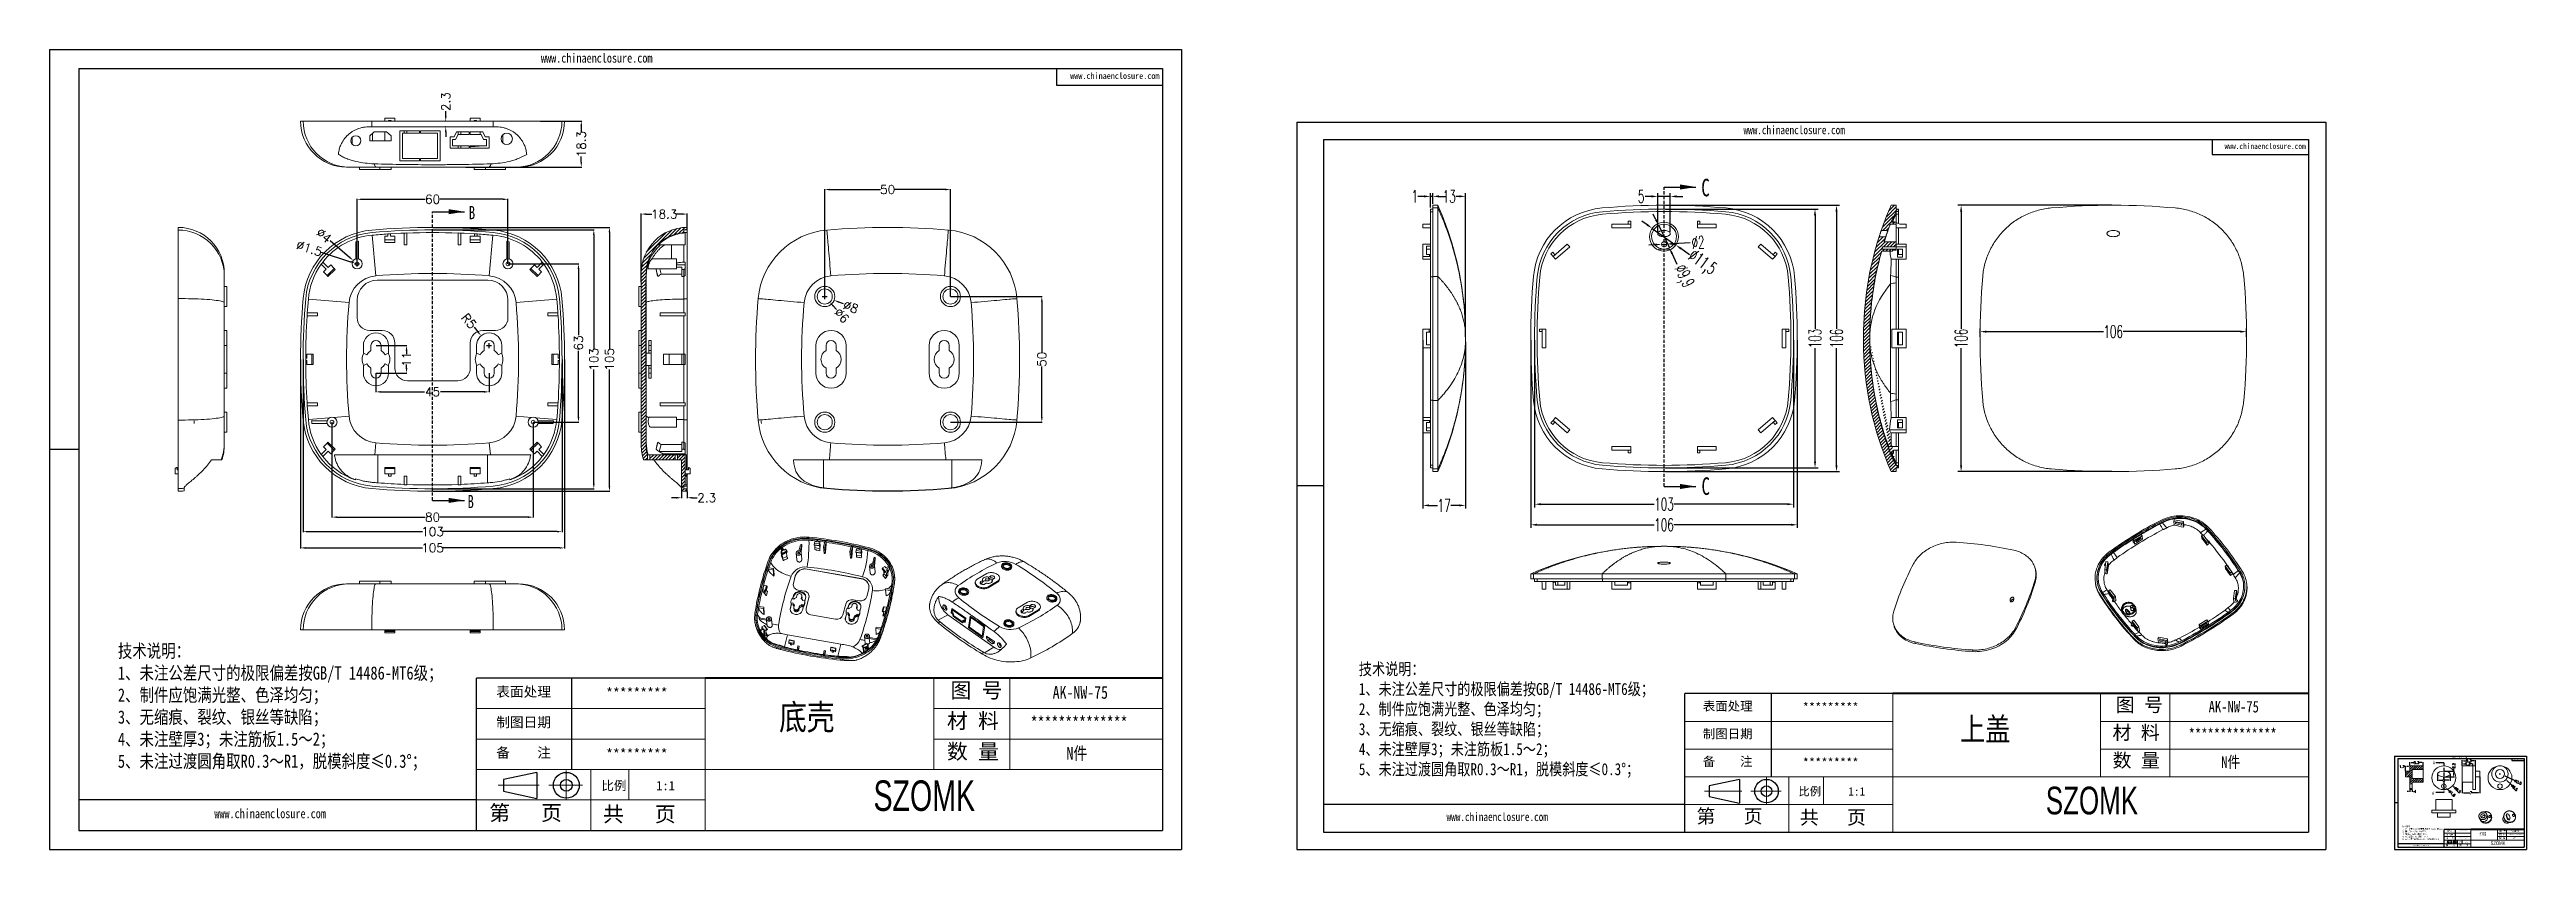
# Model space of a CAD drawing. Header units: inches. Extents: x 510 to 1495, y 1000 to 1318.
import ezdxf

# ---------------------------------------------------------------- set-up
doc = ezdxf.new("R2010")
doc.units = ezdxf.units.IN
doc.linetypes.add('CENTER2', pattern=[28.575, 19.05, -3.175, 3.175, -3.175])
doc.linetypes.add('HIDDEN', pattern=[1.905, 1.27, -0.635])
doc.layers.add('文字', color=81, linetype='Continuous')
for name, color, linetype, lineweight in [('粗实线', 7, 'Continuous', 30), ('细实线', 3, 'Continuous', 9), ('细点划线', 2, 'CENTER2', 9)]:
    doc.layers.add(name, color=color, linetype=linetype, lineweight=lineweight)
doc.styles.add('SLDTEXTSTYLE2', font='TXT', dxfattribs={"width": 0.6, "bigfont": 'bigfont'})
doc.styles.add('SLDTEXTSTYLE5', font='TXT', dxfattribs={"width": 0.7})
doc.styles.get("Standard").update_dxf_attribs({"font": 'txt', "bigfont": 'gbcbig.shx'})
doc.styles.add('宋体', font='', dxfattribs={"width": 0.8, "height": 3.5})
doc.styles.add('长仿宋', font='', dxfattribs={"width": 0.7, "height": 4})
doc.styles.get('宋体').set_extended_font_data('SimSun')
doc.styles.get('长仿宋').set_extended_font_data('SimSun')
doc.dimstyles.new('1', dxfattribs={"dimtxt": 1, "dimasz": 0.5, "dimexe": 0.18, "dimexo": 0.0625, "dimgap": 0.09, "dimtad": 0, "dimzin": 12, "dimdsep": 46, "dimtxsty": 'Standard', "dimcen": 0.2, "dimclrd": 3, "dimclre": 3, "dimadec": 0, "dimazin": 0, "dimtfac": 1, "dimtofl": 0, "dimtmove": 0, "dimatfit": 3, "dimfxl": 0, "dimtolj": 1, "dimtzin": 0, "dimarcsym": 0})
doc.dimstyles.new('3.5', dxfattribs={"dimtxt": 3.5, "dimasz": 2, "dimexe": 0.18, "dimexo": 0.0625, "dimgap": 0.25, "dimtad": 0, "dimzin": 12, "dimdsep": 46, "dimtxsty": 'Standard', "dimcen": 1, "dimclrd": 3, "dimclre": 3, "dimadec": 0, "dimazin": 0, "dimtfac": 1, "dimtofl": 0, "dimtmove": 0, "dimatfit": 3, "dimfxl": 0, "dimtolj": 1, "dimtzin": 0, "dimarcsym": 0})
doc.dimstyles.new('5', dxfattribs={"dimtxt": 5, "dimasz": 2.5, "dimexe": 1.25, "dimexo": 0.625, "dimtad": 0, "dimzin": 12, "dimtxsty": 'SLDTEXTSTYLE2', "dimcen": 2.5, "dimclrd": 3, "dimclre": 3, "dimclrt": 256, "dimadec": 0, "dimazin": 0, "dimtfac": 1, "dimtmove": 0, "dimatfit": 3, "dimfxl": 0, "dimarcsym": 0})
pattern_1 = [(45, (-402.9356, -348.5499), (-0.6735192, 0.6735192), [])]

msp = doc.modelspace()

# ---------------------------------------------------------------- texts
at = {"color": 7, "linetype": 'Continuous', "attachment_point": 1, "style": 'SLDTEXTSTYLE5'}
for s, insert, char_height in [('C', (1166.97, 1266.957), 7), ('B', (676.782, 1256.109), 5.25), ('C', (1167.053, 1148.147), 7), ('B', (676.26, 1141.127), 5.25), ('A', (1457.926, 1035.356), 1.4), ('A', (1457.656, 1023.141), 1.4)]:
    msp.add_mtext(s, dxfattribs=dict(at, insert=insert, char_height=char_height))
at = {"attachment_point": 1}
for s, insert, char_height, width in [('{\\fSimHei|b0|i0|c134|p49;表面处理}', (687.7, 1064.826), 3.98825, 2266.72005), ('{\\fSimHei|b0|i0|c134|p49;*********}', (731.382, 1064.313), 3.98825, 2266.72005), ('{\\fSimHei|b0|i0|c134|p49;表面处理}', (1167.592, 1058.937), 3.62568, 2060.65459), ('{\\fSimHei|b0|i0|c134|p49;*********}', (1207.302, 1058.471), 3.62568, 2060.65459), ('{\\fSimHei|b0|i0|c134|p49;制图日期}', (687.7, 1052.699), 3.98825, 2266.72005), ('{\\fSimHei|b0|i0|c134|p49;制图日期}', (1167.592, 1047.912), 3.62568, 2060.65459), ('{\\fSimHei|b0|i0|c134|p49;备    注}', (687.7, 1040.571), 3.98825, 2266.72005), ('{\\fSimHei|b0|i0|c134|p49;*********}', (731.382, 1040.058), 3.98825, 2266.72005), ('{\\fSimHei|b0|i0|c134|p49;备    注}', (1167.592, 1036.888), 3.62568, 2060.65459), ('{\\fSimHei|b0|i0|c134|p49;*********}', (1207.302, 1036.421), 3.62568, 2060.65459), ('{\\fSimHei|b0|i0|c134|p49;表面处理}', (1463.402, 1007.601), 0.46483, 264.18649), ('{\\fSimHei|b0|i0|c134|p49;制图日期}', (1463.402, 1006.188), 0.46483, 264.18649), ('{\\fSimHei|b0|i0|c134|p49;*********}', (1468.493, 1007.541), 0.46483, 264.18649), ('{\\fSimHei|b0|i0|c134|p49;备    注}', (1463.402, 1004.774), 0.46483, 264.18649), ('{\\fSimHei|b0|i0|c134|p49;*********}', (1468.493, 1004.715), 0.46483, 264.18649)]:
    msp.add_mtext(s, dxfattribs=dict(at, insert=insert, char_height=char_height, width=width))
at = {"layer": '文字', "color": 0, "attachment_point": 1, "style": '宋体'}
for s, insert, char_height, width in [('www.chinaenclosure.com', (705.465, 1316.864), 3.70554, 65.10283), ('www.chinaenclosure.com', (915.97, 1309.145), 2.47036, 43.40188), ('www.chinaenclosure.com', (1183.741, 1288.063), 3.36868, 59.18439), ('www.chinaenclosure.com', (1375.11, 1281.046), 2.24578, 39.45626), ('{\\H1.111x;技术说明：\\P1、未注公差尺寸的极限偏差按GB/T 14486-MT6级；\\P2、制件应饱满光整、色泽均匀；\\P3、无缩痕、裂纹、银丝等缺陷；\\P4、未注壁厚3；未注筋板1.5～2；\\P5、未注过渡圆角取R0.3～R1，脱模斜度≤0.3%%D；}', (537.192, 1081.707), 4.7372, 172.54471), ('{\\H1.111x;技术说明：\\P1、未注公差尺寸的极限偏差按GB/T 14486-MT6级；\\P2、制件应饱满光整、色泽均匀；\\P3、无缩痕、裂纹、银丝等缺陷；\\P4、未注壁厚3；未注筋板1.5～2；\\P5、未注过渡圆角取R0.3～R1，脱模斜度≤0.3%%D；}', (1030.766, 1074.284), 4.30654, 156.85882), ('{\\H1.111x;AK-NW-75}', (908.985, 1065.1), 4.54771, 52.57665), ('底壳', (800.184, 1057.798), 10.106, 129.20189), ('{\\H1.111x;AK-NW-75}', (1368.76, 1059.186), 4.13428, 47.79695), ('{\\H1.111x;**************}', (900.238, 1052.972), 4.54771, 52.57665), ('上盖', (1269.849, 1052.548), 9.1873, 117.45627), ('{\\H1.111x;**************}', (1360.807, 1048.161), 4.13428, 47.79695), ('{\\H1.111x;N件}', (914.486, 1040.845), 4.54771, 52.57665), ('{\\H1.111x;N件}', (1373.761, 1037.137), 4.13428, 47.79695), ('www.chinaenclosure.com', (1465.472, 1036.976), 0.43188, 7.58774), ('www.chinaenclosure.com', (1490.006, 1036.077), 0.28792, 5.05849), ('www.chinaenclosure.com', (575.552, 1016.21), 3.70554, 65.10283), ('www.chinaenclosure.com', (1065.639, 1014.741), 3.36868, 59.18439), ('{\\H1.111x;技术说明：\\P1、未注公差尺寸的极限偏差按GB/T 14486-MT6级；\\P2、制件应饱满光整、色泽均匀；\\P3、无缩痕、裂纹、银丝等缺陷；\\P4、未注壁厚3；未注筋板1.5～2；\\P5、未注过渡圆角取R0.3～R1，脱模斜度≤0.3%%D；}', (1445.86, 1009.569), 0.55212, 20.11011), ('灯珠', (1476.511, 1006.782), 1.1779, 15.0585), ('{\\H1.111x;**************}', (1488.173, 1006.22), 0.53004, 6.12781), ('{\\H1.111x;AK-NW-75}', (1489.192, 1007.633), 0.53004, 6.12781), ('{\\H1.111x;N件}', (1489.833, 1004.806), 0.53004, 6.12781), ('www.chinaenclosure.com', (1450.331, 1001.935), 0.43188, 7.58774)]:
    msp.add_mtext(s, dxfattribs=dict(at, insert=insert, char_height=char_height, width=width))
at = {"layer": '粗实线', "attachment_point": 1, "style": '长仿宋'}
for insert, char_height, width in [((837.74, 1027.543), 12.12723, 135.99488), ((1303.992, 1025.044), 11.02475, 123.63171), ((1480.889, 1003.256), 1.41343, 15.85022)]:
    msp.add_mtext('{\\fSTXinwei|b0|i0|c134|p2;SZOMK}', dxfattribs=dict(at, insert=insert, char_height=char_height, width=width))
at = {"layer": '细实线', "color": 7, "attachment_point": 1}
for s, insert, char_height, width in [('{\\fSimSun|b0|i0|c134|p54;图 号}', (868.367, 1066.426), 6.06362, 30.31808), ('{\\fSimSun|b0|i0|c134|p54;材 料   }', (866.929, 1054.299), 6.06362, 30.31808), ('{\\fSimSun|b0|i0|c134|p54;图 号}', (1331.834, 1060.392), 5.51238, 27.56189), ('{\\fSimSun|b0|i0|c134|p54;材 料   }', (1330.527, 1049.368), 5.51238, 27.56189), ('{\\fSimSun|b0|i0|c134|p54;数 量}', (866.959, 1042.112), 6.06362, 27.39618), ('{\\fSimSun|b0|i0|c134|p54;数 量}', (1330.554, 1038.289), 5.51238, 24.90562), ('{\\fSimSun|b0|i0|c134|p54;比例}', (729.512, 1027.293), 3.63817, 15.97043), ('{\\fSimSun|b0|i0|c134|p54;1:1}', (751.304, 1027.293), 3.63817, 15.97043), ('{\\fSimSun|b0|i0|c134|p54;比例}', (1205.603, 1024.816), 3.30743, 14.51857), ('{\\fSimSun|b0|i0|c134|p54;1:1}', (1225.413, 1024.816), 3.30743, 14.51857), ('{\\fSimSun|b0|i0|c134|p54;第   页}', (684.893, 1017.674), 6.06362, 45.47711), ('{\\fSimSun|b0|i0|c134|p54; 共   页}', (726.01, 1017.159), 6.06362, 45.47711), ('{\\fSimSun|b0|i0|c134|p54;第   页}', (1165.04, 1016.072), 5.51238, 41.34283), ('{\\fSimSun|b0|i0|c134|p54; 共   页}', (1202.419, 1015.604), 5.51238, 41.34283), ('{\\fSimSun|b0|i0|c134|p54;材 料   }', (1484.291, 1006.374), 0.70672, 3.53358), ('{\\fSimSun|b0|i0|c134|p54;数 量}', (1484.294, 1004.954), 0.70672, 3.19303), ('{\\fSimSun|b0|i0|c134|p54;图 号}', (1484.458, 1007.788), 0.70672, 3.53358), ('{\\fSimSun|b0|i0|c134|p54;第   页}', (1463.074, 1002.106), 0.70672, 5.30036), ('{\\fSimSun|b0|i0|c134|p54;比例}', (1468.275, 1003.227), 0.42403, 1.86136), ('{\\fSimSun|b0|i0|c134|p54; 共   页}', (1467.867, 1002.046), 0.70672, 5.30036), ('{\\fSimSun|b0|i0|c134|p54;1:1}', (1470.815, 1003.227), 0.42403, 1.86136)]:
    msp.add_mtext(s, dxfattribs=dict(at, insert=insert, char_height=char_height, width=width))

# ---------------------------------------------------------------- blocks, each defined once
blk = doc.blocks.new('*D170')
at = {"color": 3, "lineweight": -2, "transparency": 16777216}
for p, q in [((1462.11, 1028.61), (1462.51, 1028.61)), ((1462.31, 1028.41), (1462.31, 1028.81)), ((1466.59, 1024.77), (1466.22, 1025.11))]:
    blk.add_line(p, q, dxfattribs=at)
at = {"color": 3, "transparency": 16777216}
blk.add_solid([(1466.28, 1025.17), (1466.16, 1025.05), (1465.85, 1025.44)], dxfattribs=at)
at = {"layer": 'Defpoints', "color": 0, "transparency": 16777216}
for p in [(1458.77, 1031.78), (1465.85, 1025.44)]:
    blk.add_point(p, dxfattribs=at)
at = {"color": 0, "transparency": 16777216, "insert": (1467.78, 1023.71), "char_height": 1, "attachment_point": 5, "rotation": 318.17605}
blk.add_mtext('\\A1;∅9.5', dxfattribs=at)
blk = doc.blocks.new('*D171')
at = {"color": 3, "lineweight": -2, "transparency": 16777216}
for p, q in [((1462.11, 1025.26), (1462.51, 1025.26)), ((1462.31, 1025.06), (1462.31, 1025.46)), ((1464.5, 1023.29), (1463.35, 1024.32))]:
    blk.add_line(p, q, dxfattribs=at)
at = {"color": 3, "transparency": 16777216}
blk.add_solid([(1463.41, 1024.39), (1463.29, 1024.26), (1462.98, 1024.66)], dxfattribs=at)
at = {"layer": 'Defpoints', "color": 0, "transparency": 16777216}
for p in [(1461.64, 1025.86), (1462.98, 1024.66)]:
    blk.add_point(p, dxfattribs=at)
at = {"color": 0, "transparency": 16777216, "insert": (1465.56, 1022.34), "char_height": 1, "attachment_point": 5, "rotation": 318.077}
blk.add_mtext('\\A1;∅1.8', dxfattribs=at)
blk = doc.blocks.new('*D172')
at = {"color": 3, "lineweight": -2, "transparency": 16777216}
for p, q in [((1459.81, 1030.05), (1459.81, 1027.4)), ((1460.31, 1027.58), (1461.88, 1027.58)), ((1464.31, 1027.58), (1462.73, 1027.58)), ((1464.81, 1030.05), (1464.81, 1027.4))]:
    blk.add_line(p, q, dxfattribs=at)
at = {"color": 3, "transparency": 16777216}
for points in [[(1460.31, 1027.66), (1460.31, 1027.5), (1459.81, 1027.58)], [(1464.31, 1027.66), (1464.31, 1027.5), (1464.81, 1027.58)]]:
    blk.add_solid(points, dxfattribs=at)
at = {"layer": 'Defpoints', "color": 0, "transparency": 16777216}
for p in [(1459.81, 1030.11), (1464.81, 1030.11), (1464.81, 1027.58)]:
    blk.add_point(p, dxfattribs=at)
at = {"color": 0, "transparency": 16777216, "insert": (1462.31, 1027.58), "char_height": 1, "attachment_point": 5}
blk.add_mtext('\\A1;5', dxfattribs=at)
blk = doc.blocks.new('*D173')
at = {"color": 3, "lineweight": -2, "transparency": 16777216}
for p, q in [((1462.37, 1031.21), (1466.48, 1031.21)), ((1462.37, 1029.01), (1466.48, 1029.01)), ((1466.3, 1031.21), (1466.3, 1032.29)), ((1466.3, 1029.51), (1466.3, 1030.71))]:
    blk.add_line(p, q, dxfattribs=at)
at = {"color": 3, "transparency": 16777216}
for points in [[(1466.21, 1030.71), (1466.38, 1030.71), (1466.3, 1031.21)], [(1466.21, 1029.51), (1466.38, 1029.51), (1466.3, 1029.01)]]:
    blk.add_solid(points, dxfattribs=at)
at = {"layer": 'Defpoints', "color": 0, "transparency": 16777216}
for p in [(1462.31, 1031.21), (1462.31, 1029.01), (1466.3, 1031.21)]:
    blk.add_point(p, dxfattribs=at)
at = {"color": 0, "transparency": 16777216, "insert": (1466.3, 1033.38), "char_height": 1, "attachment_point": 5, "rotation": 90}
blk.add_mtext('\\A1;2.2', dxfattribs=at)
blk = doc.blocks.new('*D174')
at = {"color": 3, "lineweight": -2, "transparency": 16777216}
for p, q in [((1469.58, 1033.42), (1469.58, 1034.32)), ((1470.08, 1034.14), (1470.64, 1034.14)), ((1473.38, 1034.14), (1472.82, 1034.14)), ((1473.88, 1033.42), (1473.88, 1034.32))]:
    blk.add_line(p, q, dxfattribs=at)
at = {"color": 3, "transparency": 16777216}
for points in [[(1470.08, 1034.23), (1470.08, 1034.06), (1469.58, 1034.14)], [(1473.38, 1034.23), (1473.38, 1034.06), (1473.88, 1034.14)]]:
    blk.add_solid(points, dxfattribs=at)
at = {"layer": 'Defpoints', "color": 0, "transparency": 16777216}
for p in [(1469.58, 1033.36), (1473.88, 1034.14), (1473.88, 1033.36)]:
    blk.add_point(p, dxfattribs=at)
at = {"color": 0, "transparency": 16777216, "insert": (1471.73, 1034.14), "char_height": 1, "attachment_point": 5}
blk.add_mtext('\\A1;4.3', dxfattribs=at)
blk = doc.blocks.new('*D175')
at = {"color": 3, "lineweight": -2, "transparency": 16777216}
for p, q in [((1469.58, 1033.42), (1469.58, 1035.54)), ((1470.08, 1035.36), (1471.14, 1035.36)), ((1474.38, 1035.36), (1473.32, 1035.36)), ((1474.88, 1033.42), (1474.88, 1035.54))]:
    blk.add_line(p, q, dxfattribs=at)
at = {"color": 3, "transparency": 16777216}
for points in [[(1470.08, 1035.44), (1470.08, 1035.27), (1469.58, 1035.36)], [(1474.38, 1035.44), (1474.38, 1035.27), (1474.88, 1035.36)]]:
    blk.add_solid(points, dxfattribs=at)
at = {"layer": 'Defpoints', "color": 0, "transparency": 16777216}
for p in [(1469.58, 1035.36), (1469.58, 1033.36), (1474.88, 1033.36)]:
    blk.add_point(p, dxfattribs=at)
at = {"color": 0, "transparency": 16777216, "insert": (1472.23, 1035.36), "char_height": 1, "attachment_point": 5}
blk.add_mtext('\\A1;5.3', dxfattribs=at)
blk = doc.blocks.new('*D176')
at = {"color": 3, "lineweight": -2, "transparency": 16777216}
for p, q in [((1469.58, 1026.8), (1469.58, 1022.42)), ((1476.58, 1028.95), (1476.58, 1022.42)), ((1470.08, 1022.6), (1472.66, 1022.6)), ((1476.08, 1022.6), (1473.5, 1022.6))]:
    blk.add_line(p, q, dxfattribs=at)
at = {"color": 3, "transparency": 16777216}
for points in [[(1470.08, 1022.68), (1470.08, 1022.52), (1469.58, 1022.6)], [(1476.08, 1022.68), (1476.08, 1022.52), (1476.58, 1022.6)]]:
    blk.add_solid(points, dxfattribs=at)
at = {"layer": 'Defpoints', "color": 0, "transparency": 16777216}
for p in [(1469.58, 1026.86), (1476.58, 1029.01), (1476.58, 1022.6)]:
    blk.add_point(p, dxfattribs=at)
at = {"color": 0, "transparency": 16777216, "insert": (1473.08, 1022.6), "char_height": 1, "attachment_point": 5}
blk.add_mtext('\\A1;7', dxfattribs=at)
blk = doc.blocks.new('*D177')
at = {"color": 3, "lineweight": -2, "transparency": 16777216}
for p, q in [((1447.05, 1033.03), (1446.55, 1033.03)), ((1447.05, 1031.27), (1447.05, 1033.21)), ((1448.25, 1033.03), (1447.55, 1033.03)), ((1448.75, 1033.3), (1448.75, 1032.85))]:
    blk.add_line(p, q, dxfattribs=at)
at = {"color": 3, "transparency": 16777216}
for points in [[(1447.55, 1033.12), (1447.55, 1032.95), (1447.05, 1033.03)], [(1448.25, 1033.12), (1448.25, 1032.95), (1448.75, 1033.03)]]:
    blk.add_solid(points, dxfattribs=at)
at = {"layer": 'Defpoints', "color": 0, "transparency": 16777216}
for p in [(1447.05, 1033.03), (1447.05, 1031.21), (1448.75, 1033.36)]:
    blk.add_point(p, dxfattribs=at)
at = {"color": 0, "transparency": 16777216, "insert": (1445.63, 1033.03), "char_height": 1, "attachment_point": 5}
blk.add_mtext('\\A1;1.7', dxfattribs=at)
blk = doc.blocks.new('*D178')
at = {"color": 3, "lineweight": -2, "transparency": 16777216}
for p, q in [((1448.75, 1033.42), (1448.75, 1034.79)), ((1449.25, 1034.61), (1450.31, 1034.61)), ((1453.55, 1034.61), (1452.49, 1034.61)), ((1454.05, 1033.42), (1454.05, 1034.79))]:
    blk.add_line(p, q, dxfattribs=at)
at = {"color": 3, "transparency": 16777216}
for points in [[(1449.25, 1034.7), (1449.25, 1034.53), (1448.75, 1034.61)], [(1453.55, 1034.7), (1453.55, 1034.53), (1454.05, 1034.61)]]:
    blk.add_solid(points, dxfattribs=at)
at = {"layer": 'Defpoints', "color": 0, "transparency": 16777216}
for p in [(1454.05, 1034.61), (1448.75, 1033.36), (1454.05, 1033.36)]:
    blk.add_point(p, dxfattribs=at)
at = {"color": 0, "transparency": 16777216, "insert": (1451.4, 1034.61), "char_height": 1, "attachment_point": 5}
blk.add_mtext('\\A1;5.3', dxfattribs=at)
blk = doc.blocks.new('*D179')
at = {"color": 3, "lineweight": -2, "transparency": 16777216}
for p, q in [((1448.25, 1023.16), (1447.75, 1023.16)), ((1448.75, 1023.8), (1448.75, 1022.98)), ((1449.75, 1023.8), (1449.75, 1022.98)), ((1450.25, 1023.16), (1450.75, 1023.16))]:
    blk.add_line(p, q, dxfattribs=at)
at = {"color": 3, "transparency": 16777216}
for points in [[(1448.25, 1023.25), (1448.25, 1023.08), (1448.75, 1023.16)], [(1450.25, 1023.25), (1450.25, 1023.08), (1449.75, 1023.16)]]:
    blk.add_solid(points, dxfattribs=at)
at = {"layer": 'Defpoints', "color": 0, "transparency": 16777216}
for p in [(1448.75, 1023.86), (1449.75, 1023.86), (1449.75, 1023.16)]:
    blk.add_point(p, dxfattribs=at)
at = {"color": 0, "transparency": 16777216, "insert": (1451.01, 1023.16), "char_height": 1, "attachment_point": 5}
blk.add_mtext('\\A1;1', dxfattribs=at)
blk = doc.blocks.new('*D180')
at = {"color": 3, "lineweight": -2, "transparency": 16777216}
for p, q in [((1484.44, 1030.11), (1484.84, 1030.11)), ((1484.64, 1029.91), (1484.64, 1030.31)), ((1489.21, 1025.72), (1487.34, 1027.51))]:
    blk.add_line(p, q, dxfattribs=at)
at = {"color": 3, "transparency": 16777216}
blk.add_solid([(1487.4, 1027.57), (1487.28, 1027.45), (1486.98, 1027.86)], dxfattribs=at)
at = {"layer": 'Defpoints', "color": 0, "transparency": 16777216}
for p in [(1482.29, 1032.36), (1486.98, 1027.86)]:
    blk.add_point(p, dxfattribs=at)
at = {"color": 0, "transparency": 16777216, "insert": (1490.36, 1024.62), "char_height": 1, "attachment_point": 5, "rotation": 316.1755}
blk.add_mtext('\\A1;∅6.5', dxfattribs=at)
blk = doc.blocks.new('*D181')
at = {"color": 3, "lineweight": -2, "transparency": 16777216}
for p, q in [((1484.44, 1030.11), (1484.84, 1030.11)), ((1484.64, 1029.91), (1484.64, 1030.31)), ((1490.38, 1027.5), (1486.69, 1029.18))]:
    blk.add_line(p, q, dxfattribs=at)
at = {"color": 3, "transparency": 16777216}
blk.add_solid([(1486.72, 1029.26), (1486.65, 1029.1), (1486.23, 1029.39)], dxfattribs=at)
at = {"layer": 'Defpoints', "color": 0, "transparency": 16777216}
for p in [(1483.04, 1030.83), (1486.23, 1029.39)]:
    blk.add_point(p, dxfattribs=at)
at = {"color": 0, "transparency": 16777216, "insert": (1491.82, 1026.85), "char_height": 1, "attachment_point": 5, "rotation": 335.58728}
blk.add_mtext('\\A1;∅3.5', dxfattribs=at)
blk = doc.blocks.new('*D182')
at = {"color": 3, "lineweight": -2, "transparency": 16777216}
for p, q in [((1100.65, 1202.78), (1100.65, 1136.2)), ((1203.65, 1202.78), (1203.65, 1136.2)), ((1103.15, 1137.45), (1148.27, 1137.45)), ((1201.15, 1137.45), (1156.02, 1137.45))]:
    blk.add_line(p, q, dxfattribs=at)
at = {"color": 3, "transparency": 16777216}
for points in [[(1103.15, 1137.86), (1103.15, 1137.03), (1100.65, 1137.45)], [(1201.15, 1137.86), (1201.15, 1137.03), (1203.65, 1137.45)]]:
    blk.add_solid(points, dxfattribs=at)
at = {"layer": 'Defpoints', "color": 0, "transparency": 16777216}
for p in [(1100.65, 1203.41), (1203.65, 1203.41), (1203.65, 1137.45)]:
    blk.add_point(p, dxfattribs=at)
at = {"transparency": 16777216, "insert": (1152.15, 1137.45), "char_height": 5, "attachment_point": 5, "style": 'SLDTEXTSTYLE2'}
blk.add_mtext('103', dxfattribs=at)
blk = doc.blocks.new('*D183')
at = {"color": 3, "lineweight": -2, "transparency": 16777216}
for p, q in [((1099.15, 1202.78), (1099.15, 1128.01)), ((1205.15, 1202.78), (1205.15, 1128.01)), ((1101.65, 1129.26), (1148.27, 1129.26)), ((1202.65, 1129.26), (1156.02, 1129.26))]:
    blk.add_line(p, q, dxfattribs=at)
at = {"color": 3, "transparency": 16777216}
for points in [[(1101.65, 1129.68), (1101.65, 1128.85), (1099.15, 1129.26)], [(1202.65, 1129.68), (1202.65, 1128.85), (1205.15, 1129.26)]]:
    blk.add_solid(points, dxfattribs=at)
at = {"layer": 'Defpoints', "color": 0, "transparency": 16777216}
for p in [(1099.15, 1203.41), (1205.15, 1203.41), (1205.15, 1129.26)]:
    blk.add_point(p, dxfattribs=at)
at = {"transparency": 16777216, "insert": (1152.15, 1129.26), "char_height": 5, "attachment_point": 5, "style": 'SLDTEXTSTYLE2'}
blk.add_mtext('106', dxfattribs=at)
blk = doc.blocks.new('*D184')
at = {"color": 3, "lineweight": -2, "transparency": 16777216}
for p, q in [((1152.77, 1254.91), (1213.45, 1254.91)), ((1212.2, 1252.41), (1212.2, 1207.28)), ((1212.2, 1154.41), (1212.2, 1199.53)), ((1152.77, 1151.91), (1213.45, 1151.91))]:
    blk.add_line(p, q, dxfattribs=at)
at = {"color": 3, "transparency": 16777216}
for points in [[(1211.78, 1252.41), (1212.61, 1252.41), (1212.2, 1254.91)], [(1211.78, 1154.41), (1212.61, 1154.41), (1212.2, 1151.91)]]:
    blk.add_solid(points, dxfattribs=at)
at = {"layer": 'Defpoints', "color": 0, "transparency": 16777216}
for p in [(1152.15, 1254.91), (1212.2, 1254.91), (1152.15, 1151.91)]:
    blk.add_point(p, dxfattribs=at)
at = {"transparency": 16777216, "insert": (1212.2, 1203.41), "char_height": 5, "attachment_point": 5, "rotation": 90, "style": 'SLDTEXTSTYLE2'}
blk.add_mtext('103', dxfattribs=at)
blk = doc.blocks.new('*D185')
at = {"color": 3, "lineweight": -2, "transparency": 16777216}
for p, q in [((1152.77, 1256.41), (1222, 1256.41)), ((1220.75, 1253.91), (1220.75, 1207.28)), ((1220.75, 1152.91), (1220.75, 1199.53)), ((1152.77, 1150.41), (1222, 1150.41))]:
    blk.add_line(p, q, dxfattribs=at)
at = {"color": 3, "transparency": 16777216}
for points in [[(1220.33, 1253.91), (1221.16, 1253.91), (1220.75, 1256.41)], [(1220.33, 1152.91), (1221.16, 1152.91), (1220.75, 1150.41)]]:
    blk.add_solid(points, dxfattribs=at)
at = {"layer": 'Defpoints', "color": 0, "transparency": 16777216}
for p in [(1152.15, 1256.41), (1220.75, 1256.41), (1152.15, 1150.41)]:
    blk.add_point(p, dxfattribs=at)
at = {"transparency": 16777216, "insert": (1220.75, 1203.41), "char_height": 5, "attachment_point": 5, "rotation": 90, "style": 'SLDTEXTSTYLE2'}
blk.add_mtext('106', dxfattribs=at)
blk = doc.blocks.new('*D186')
at = {"color": 3, "lineweight": -2, "transparency": 16777216}
for p, q in [((1149.65, 1245.78), (1149.65, 1261.18)), ((1154.65, 1245.78), (1154.65, 1261.18)), ((1147.15, 1259.93), (1144.65, 1259.93)), ((1154.65, 1259.93), (1149.65, 1259.93)), ((1157.15, 1259.93), (1159.65, 1259.93))]:
    blk.add_line(p, q, dxfattribs=at)
at = {"color": 3, "transparency": 16777216}
for points in [[(1147.15, 1260.35), (1147.15, 1259.51), (1149.65, 1259.93)], [(1157.15, 1260.35), (1157.15, 1259.51), (1154.65, 1259.93)]]:
    blk.add_solid(points, dxfattribs=at)
at = {"layer": 'Defpoints', "color": 0, "transparency": 16777216}
for p in [(1149.65, 1259.93), (1149.65, 1245.16), (1154.65, 1245.16)]:
    blk.add_point(p, dxfattribs=at)
at = {"transparency": 16777216, "insert": (1143.02, 1259.93), "char_height": 5, "attachment_point": 5, "style": 'SLDTEXTSTYLE2'}
blk.add_mtext('5', dxfattribs=at)
blk = doc.blocks.new('*D187')
at = {"color": 3, "lineweight": -2, "transparency": 16777216}
for p, q in [((1162.55, 1241.46), (1155.64, 1241.09)), ((1148.65, 1240.72), (1146.15, 1240.59)), ((1151.15, 1240.86), (1153.14, 1240.96))]:
    blk.add_line(p, q, dxfattribs=at)
at = {"color": 3, "transparency": 16777216}
for points in [[(1155.62, 1241.51), (1155.66, 1240.68), (1153.14, 1240.96)], [(1148.63, 1241.14), (1148.67, 1240.31), (1151.15, 1240.86)]]:
    blk.add_solid(points, dxfattribs=at)
at = {"layer": 'Defpoints', "color": 0, "transparency": 16777216}
for p in [(1151.15, 1240.86), (1153.14, 1240.96)]:
    blk.add_point(p, dxfattribs=at)
at = {"transparency": 16777216, "insert": (1165.67, 1241.63), "char_height": 5, "attachment_point": 5, "rotation": 3.0386, "style": 'SLDTEXTSTYLE2'}
blk.add_mtext('∅2', dxfattribs=at)
blk = doc.blocks.new('*D188')
at = {"color": 3, "lineweight": -2, "transparency": 16777216}
for p, q in [((1145.41, 1248.67), (1143.36, 1250.11)), ((1147.45, 1247.23), (1156.84, 1240.59)), ((1162.33, 1236.72), (1158.89, 1239.15))]:
    blk.add_line(p, q, dxfattribs=at)
at = {"color": 3, "transparency": 16777216}
for points in [[(1145.65, 1249.01), (1145.16, 1248.33), (1147.45, 1247.23)], [(1159.13, 1239.49), (1158.64, 1238.81), (1156.84, 1240.59)]]:
    blk.add_solid(points, dxfattribs=at)
at = {"layer": 'Defpoints', "color": 0, "transparency": 16777216}
for p in [(1147.45, 1247.23), (1156.84, 1240.59)]:
    blk.add_point(p, dxfattribs=at)
at = {"transparency": 16777216, "insert": (1167.13, 1233.33), "char_height": 5, "attachment_point": 5, "rotation": 324.78287, "style": 'SLDTEXTSTYLE2'}
blk.add_mtext('∅11,5', dxfattribs=at)
blk = doc.blocks.new('*D189')
at = {"color": 3, "lineweight": -2, "transparency": 16777216}
for p, q in [((1148.94, 1250.64), (1147.87, 1252.89)), ((1150.02, 1248.38), (1154.27, 1239.44)), ((1157.4, 1232.88), (1155.35, 1237.18))]:
    blk.add_line(p, q, dxfattribs=at)
at = {"color": 3, "transparency": 16777216}
for points in [[(1149.32, 1250.82), (1148.57, 1250.46), (1150.02, 1248.38)], [(1155.72, 1237.36), (1154.97, 1237), (1154.27, 1239.44)]]:
    blk.add_solid(points, dxfattribs=at)
at = {"layer": 'Defpoints', "color": 0, "transparency": 16777216}
for p in [(1150.02, 1248.38), (1154.27, 1239.44)]:
    blk.add_point(p, dxfattribs=at)
at = {"transparency": 16777216, "insert": (1159.71, 1228.03), "char_height": 5, "attachment_point": 5, "rotation": 295.45918, "style": 'SLDTEXTSTYLE2'}
blk.add_mtext('∅9,9', dxfattribs=at)
blk = doc.blocks.new('*D190')
at = {"color": 3, "lineweight": -2, "transparency": 16777216}
for p, q in [((1060.21, 1257.03), (1060.21, 1261.2)), ((1073.21, 1204.03), (1073.21, 1261.2)), ((1062.71, 1259.95), (1064.08, 1259.95)), ((1070.71, 1259.95), (1069.33, 1259.95))]:
    blk.add_line(p, q, dxfattribs=at)
at = {"color": 3, "transparency": 16777216}
for points in [[(1062.71, 1260.37), (1062.71, 1259.54), (1060.21, 1259.95)], [(1070.71, 1260.37), (1070.71, 1259.54), (1073.21, 1259.95)]]:
    blk.add_solid(points, dxfattribs=at)
at = {"layer": 'Defpoints', "color": 0, "transparency": 16777216}
for p in [(1060.21, 1259.95), (1060.21, 1256.41), (1073.21, 1203.41)]:
    blk.add_point(p, dxfattribs=at)
at = {"transparency": 16777216, "insert": (1066.71, 1259.95), "char_height": 5, "attachment_point": 5, "style": 'SLDTEXTSTYLE2'}
blk.add_mtext('13', dxfattribs=at)
blk = doc.blocks.new('*D191')
at = {"color": 3, "lineweight": -2, "transparency": 16777216}
for p, q in [((1059.21, 1255.53), (1059.21, 1261.2)), ((1060.21, 1257.03), (1060.21, 1261.2)), ((1056.71, 1259.95), (1054.21, 1259.95)), ((1060.21, 1259.95), (1059.21, 1259.95)), ((1062.71, 1259.95), (1065.21, 1259.95))]:
    blk.add_line(p, q, dxfattribs=at)
at = {"color": 3, "transparency": 16777216}
for points in [[(1056.71, 1260.37), (1056.71, 1259.54), (1059.21, 1259.95)], [(1062.71, 1260.37), (1062.71, 1259.54), (1060.21, 1259.95)]]:
    blk.add_solid(points, dxfattribs=at)
at = {"layer": 'Defpoints', "color": 0, "transparency": 16777216}
for p in [(1059.21, 1259.95), (1059.21, 1254.91), (1060.21, 1256.41)]:
    blk.add_point(p, dxfattribs=at)
at = {"transparency": 16777216, "insert": (1053.08, 1259.95), "char_height": 5, "attachment_point": 5, "style": 'SLDTEXTSTYLE2'}
blk.add_mtext('1', dxfattribs=at)
blk = doc.blocks.new('*D192')
at = {"color": 3, "lineweight": -2, "transparency": 16777216}
for p, q in [((1056.21, 1202.78), (1056.21, 1135.72)), ((1073.21, 1202.12), (1073.21, 1135.72)), ((1058.71, 1136.97), (1062.08, 1136.97)), ((1070.71, 1136.97), (1067.33, 1136.97))]:
    blk.add_line(p, q, dxfattribs=at)
at = {"color": 3, "transparency": 16777216}
for points in [[(1058.71, 1137.39), (1058.71, 1136.55), (1056.21, 1136.97)], [(1070.71, 1137.39), (1070.71, 1136.55), (1073.21, 1136.97)]]:
    blk.add_solid(points, dxfattribs=at)
at = {"layer": 'Defpoints', "color": 0, "transparency": 16777216}
for p in [(1056.21, 1203.41), (1073.21, 1202.75), (1073.21, 1136.97)]:
    blk.add_point(p, dxfattribs=at)
at = {"transparency": 16777216, "insert": (1064.71, 1136.97), "char_height": 5, "attachment_point": 5, "style": 'SLDTEXTSTYLE2'}
blk.add_mtext('17', dxfattribs=at)
blk = doc.blocks.new('*D193')
at = {"color": 3, "lineweight": -2, "transparency": 16777216}
for p, q in [((1277.82, 1204.03), (1277.82, 1207.37)), ((1280.32, 1206.12), (1326.95, 1206.12)), ((1381.32, 1206.12), (1334.7, 1206.12)), ((1383.82, 1204.03), (1383.82, 1207.37))]:
    blk.add_line(p, q, dxfattribs=at)
at = {"color": 3, "transparency": 16777216}
for points in [[(1280.32, 1206.54), (1280.32, 1205.7), (1277.82, 1206.12)], [(1381.32, 1206.54), (1381.32, 1205.7), (1383.82, 1206.12)]]:
    blk.add_solid(points, dxfattribs=at)
at = {"layer": 'Defpoints', "color": 0, "transparency": 16777216}
for p in [(1277.82, 1203.41), (1383.82, 1206.12), (1383.82, 1203.41)]:
    blk.add_point(p, dxfattribs=at)
at = {"transparency": 16777216, "insert": (1330.82, 1206.12), "char_height": 5, "attachment_point": 5, "style": 'SLDTEXTSTYLE2'}
blk.add_mtext('106', dxfattribs=at)
blk = doc.blocks.new('*D194')
at = {"color": 3, "lineweight": -2, "transparency": 16777216}
for p, q in [((1330.2, 1256.41), (1269.06, 1256.41)), ((1270.31, 1253.91), (1270.31, 1207.28)), ((1270.31, 1152.91), (1270.31, 1199.53)), ((1330.2, 1150.41), (1269.06, 1150.41))]:
    blk.add_line(p, q, dxfattribs=at)
at = {"color": 3, "transparency": 16777216}
for points in [[(1269.9, 1253.91), (1270.73, 1253.91), (1270.31, 1256.41)], [(1269.9, 1152.91), (1270.73, 1152.91), (1270.31, 1150.41)]]:
    blk.add_solid(points, dxfattribs=at)
at = {"layer": 'Defpoints', "color": 0, "transparency": 16777216}
for p in [(1330.82, 1256.41), (1270.31, 1150.41), (1330.82, 1150.41)]:
    blk.add_point(p, dxfattribs=at)
at = {"transparency": 16777216, "insert": (1270.31, 1203.41), "char_height": 5, "attachment_point": 5, "rotation": 90, "style": 'SLDTEXTSTYLE2'}
blk.add_mtext('106', dxfattribs=at)
blk = doc.blocks.new('*D195')
at = {"color": 3, "lineweight": -2, "transparency": 16777216}
for p, q in [((639.85, 1189.54), (639.85, 1181.98)), ((684.85, 1189.54), (684.85, 1181.98)), ((641.85, 1182.16), (659.18, 1182.16)), ((682.85, 1182.16), (665.51, 1182.16))]:
    blk.add_line(p, q, dxfattribs=at)
at = {"color": 3, "transparency": 16777216}
for points in [[(641.85, 1182.49), (641.85, 1181.82), (639.85, 1182.16)], [(682.85, 1182.49), (682.85, 1181.82), (684.85, 1182.16)]]:
    blk.add_solid(points, dxfattribs=at)
at = {"layer": 'Defpoints', "color": 0, "transparency": 16777216}
for p in [(639.85, 1189.6), (684.85, 1189.6), (684.85, 1182.16)]:
    blk.add_point(p, dxfattribs=at)
at = {"color": 0, "transparency": 16777216, "insert": (662.35, 1182.16), "char_height": 3.5, "attachment_point": 5}
blk.add_mtext('\\A1;45', dxfattribs=at)
blk = doc.blocks.new('*D196')
at = {"color": 3, "lineweight": -2, "transparency": 16777216}
for p, q in [((622.35, 1170.04), (622.35, 1132.13)), ((702.35, 1170.04), (702.35, 1132.13)), ((624.35, 1132.31), (659.47, 1132.31)), ((700.35, 1132.31), (665.22, 1132.31))]:
    blk.add_line(p, q, dxfattribs=at)
at = {"color": 3, "transparency": 16777216}
for points in [[(624.35, 1132.65), (624.35, 1131.98), (622.35, 1132.31)], [(700.35, 1132.65), (700.35, 1131.98), (702.35, 1132.31)]]:
    blk.add_solid(points, dxfattribs=at)
at = {"layer": 'Defpoints', "color": 0, "transparency": 16777216}
for p in [(622.35, 1170.1), (702.35, 1170.1), (702.35, 1132.31)]:
    blk.add_point(p, dxfattribs=at)
at = {"color": 0, "transparency": 16777216, "insert": (662.35, 1132.31), "char_height": 3.5, "attachment_point": 5}
blk.add_mtext('\\A1;80', dxfattribs=at)
blk = doc.blocks.new('*D197')
at = {"color": 3, "lineweight": -2, "transparency": 16777216}
for p, q in [((609.85, 1195.04), (609.85, 1119.88)), ((714.85, 1195.04), (714.85, 1119.88)), ((611.85, 1120.06), (658.3, 1120.06)), ((712.85, 1120.06), (666.39, 1120.06))]:
    blk.add_line(p, q, dxfattribs=at)
at = {"color": 3, "transparency": 16777216}
for points in [[(611.85, 1120.39), (611.85, 1119.72), (609.85, 1120.06)], [(712.85, 1120.39), (712.85, 1119.72), (714.85, 1120.06)]]:
    blk.add_solid(points, dxfattribs=at)
at = {"layer": 'Defpoints', "color": 0, "transparency": 16777216}
for p in [(609.85, 1195.1), (714.85, 1195.1), (714.85, 1120.06)]:
    blk.add_point(p, dxfattribs=at)
at = {"color": 0, "transparency": 16777216, "insert": (662.35, 1120.06), "char_height": 3.5, "attachment_point": 5}
blk.add_mtext('\\A1;105', dxfattribs=at)
blk = doc.blocks.new('*D198')
at = {"color": 3, "lineweight": -2, "transparency": 16777216}
for p, q in [((610.85, 1195.04), (610.85, 1126.35)), ((713.85, 1195.04), (713.85, 1126.35)), ((612.85, 1126.53), (658.3, 1126.53)), ((711.85, 1126.53), (666.39, 1126.53))]:
    blk.add_line(p, q, dxfattribs=at)
at = {"color": 3, "transparency": 16777216}
for points in [[(612.85, 1126.86), (612.85, 1126.19), (610.85, 1126.53)], [(711.85, 1126.86), (711.85, 1126.19), (713.85, 1126.53)]]:
    blk.add_solid(points, dxfattribs=at)
at = {"layer": 'Defpoints', "color": 0, "transparency": 16777216}
for p in [(610.85, 1195.1), (713.85, 1195.1), (713.85, 1126.53)]:
    blk.add_point(p, dxfattribs=at)
at = {"color": 0, "transparency": 16777216, "insert": (662.35, 1126.53), "char_height": 3.5, "attachment_point": 5}
blk.add_mtext('\\A1;103', dxfattribs=at)
blk = doc.blocks.new('*D199')
at = {"color": 3, "lineweight": -2, "transparency": 16777216}
for p, q in [((632.35, 1233.16), (632.35, 1258.97)), ((634.35, 1258.79), (659.47, 1258.79)), ((690.35, 1258.79), (665.22, 1258.79)), ((692.35, 1233.16), (692.35, 1258.97))]:
    blk.add_line(p, q, dxfattribs=at)
at = {"color": 3, "transparency": 16777216}
for points in [[(634.35, 1259.12), (634.35, 1258.45), (632.35, 1258.79)], [(690.35, 1259.12), (690.35, 1258.45), (692.35, 1258.79)]]:
    blk.add_solid(points, dxfattribs=at)
at = {"layer": 'Defpoints', "color": 0, "transparency": 16777216}
for p in [(692.35, 1258.79), (632.35, 1233.1), (692.35, 1233.1)]:
    blk.add_point(p, dxfattribs=at)
at = {"color": 0, "transparency": 16777216, "insert": (662.35, 1258.79), "char_height": 3.5, "attachment_point": 5}
blk.add_mtext('\\A1;60', dxfattribs=at)
blk = doc.blocks.new('*D200')
at = {"color": 3, "lineweight": -2, "transparency": 16777216}
for p, q in [((692.41, 1233.1), (720.57, 1233.1)), ((720.39, 1231.1), (720.39, 1204.77)), ((720.39, 1172.1), (720.39, 1198.44)), ((702.41, 1170.1), (720.57, 1170.1))]:
    blk.add_line(p, q, dxfattribs=at)
at = {"color": 3, "transparency": 16777216}
for points in [[(720.06, 1231.1), (720.73, 1231.1), (720.39, 1233.1)], [(720.06, 1172.1), (720.73, 1172.1), (720.39, 1170.1)]]:
    blk.add_solid(points, dxfattribs=at)
at = {"layer": 'Defpoints', "color": 0, "transparency": 16777216}
for p in [(692.35, 1233.1), (702.35, 1170.1), (720.39, 1170.1)]:
    blk.add_point(p, dxfattribs=at)
at = {"color": 0, "transparency": 16777216, "insert": (720.39, 1201.6), "char_height": 3.5, "attachment_point": 5, "rotation": 90}
blk.add_mtext('\\A1;63', dxfattribs=at)
blk = doc.blocks.new('*D201')
at = {"color": 3, "lineweight": -2, "transparency": 16777216}
for p, q in [((662.41, 1246.6), (726.66, 1246.6)), ((726.48, 1244.6), (726.48, 1199.14)), ((726.48, 1145.6), (726.48, 1191.06)), ((662.41, 1143.6), (726.66, 1143.6))]:
    blk.add_line(p, q, dxfattribs=at)
at = {"color": 3, "transparency": 16777216}
for points in [[(726.14, 1244.6), (726.81, 1244.6), (726.48, 1246.6)], [(726.14, 1145.6), (726.81, 1145.6), (726.48, 1143.6)]]:
    blk.add_solid(points, dxfattribs=at)
at = {"layer": 'Defpoints', "color": 0, "transparency": 16777216}
for p in [(662.35, 1246.6), (726.48, 1246.6), (662.35, 1143.6)]:
    blk.add_point(p, dxfattribs=at)
at = {"color": 0, "transparency": 16777216, "insert": (726.48, 1195.1), "char_height": 3.5, "attachment_point": 5, "rotation": 90}
blk.add_mtext('\\A1;103', dxfattribs=at)
blk = doc.blocks.new('*D202')
at = {"color": 3, "lineweight": -2, "transparency": 16777216}
for p, q in [((662.41, 1247.6), (732.88, 1247.6)), ((732.7, 1245.6), (732.7, 1199.14)), ((732.7, 1144.6), (732.7, 1191.06)), ((662.41, 1142.6), (732.88, 1142.6))]:
    blk.add_line(p, q, dxfattribs=at)
at = {"color": 3, "transparency": 16777216}
for points in [[(732.36, 1245.6), (733.03, 1245.6), (732.7, 1247.6)], [(732.36, 1144.6), (733.03, 1144.6), (732.7, 1142.6)]]:
    blk.add_solid(points, dxfattribs=at)
at = {"layer": 'Defpoints', "color": 0, "transparency": 16777216}
for p in [(662.35, 1247.6), (732.7, 1247.6), (662.35, 1142.6)]:
    blk.add_point(p, dxfattribs=at)
at = {"color": 0, "transparency": 16777216, "insert": (732.7, 1195.1), "char_height": 3.5, "attachment_point": 5, "rotation": 90}
blk.add_mtext('\\A1;105', dxfattribs=at)
blk = doc.blocks.new('*D203')
at = {"color": 3, "lineweight": -2, "transparency": 16777216}
for p, q in [((818.34, 1220.16), (818.34, 1262.85)), ((820.34, 1262.67), (840.46, 1262.67)), ((866.34, 1262.67), (846.21, 1262.67)), ((868.34, 1220.16), (868.34, 1262.85))]:
    blk.add_line(p, q, dxfattribs=at)
at = {"color": 3, "transparency": 16777216}
for points in [[(820.34, 1263), (820.34, 1262.33), (818.34, 1262.67)], [(866.34, 1263), (866.34, 1262.33), (868.34, 1262.67)]]:
    blk.add_solid(points, dxfattribs=at)
at = {"layer": 'Defpoints', "color": 0, "transparency": 16777216}
for p in [(868.34, 1262.67), (818.34, 1220.1), (868.34, 1220.1)]:
    blk.add_point(p, dxfattribs=at)
at = {"color": 0, "transparency": 16777216, "insert": (843.34, 1262.67), "char_height": 3.5, "attachment_point": 5}
blk.add_mtext('\\A1;50', dxfattribs=at)
blk = doc.blocks.new('*D204')
at = {"color": 3, "lineweight": -2, "transparency": 16777216}
for p, q in [((868.4, 1220.1), (904.84, 1220.1)), ((904.66, 1218.1), (904.66, 1197.98)), ((904.66, 1172.1), (904.66, 1192.23)), ((868.4, 1170.1), (904.84, 1170.1))]:
    blk.add_line(p, q, dxfattribs=at)
at = {"color": 3, "transparency": 16777216}
for points in [[(904.33, 1218.1), (905, 1218.1), (904.66, 1220.1)], [(904.33, 1172.1), (905, 1172.1), (904.66, 1170.1)]]:
    blk.add_solid(points, dxfattribs=at)
at = {"layer": 'Defpoints', "color": 0, "transparency": 16777216}
for p in [(868.34, 1220.1), (868.34, 1170.1), (904.66, 1170.1)]:
    blk.add_point(p, dxfattribs=at)
at = {"color": 0, "transparency": 16777216, "insert": (904.66, 1195.1), "char_height": 3.5, "attachment_point": 5, "rotation": 90}
blk.add_mtext('\\A1;50', dxfattribs=at)
blk = doc.blocks.new('*D205')
at = {"color": 3, "lineweight": -2, "transparency": 16777216}
for p, q in [((817.34, 1220.1), (819.34, 1220.1)), ((818.34, 1219.1), (818.34, 1221.1)), ((825.77, 1217.14), (823.91, 1217.88))]:
    blk.add_line(p, q, dxfattribs=at)
at = {"color": 3, "transparency": 16777216}
blk.add_solid([(824.04, 1218.19), (823.79, 1217.57), (822.06, 1218.62)], dxfattribs=at)
at = {"layer": 'Defpoints', "color": 0, "transparency": 16777216}
for p in [(814.62, 1221.58), (822.06, 1218.62)]:
    blk.add_point(p, dxfattribs=at)
at = {"color": 0, "transparency": 16777216, "insert": (828.71, 1215.96), "char_height": 3.5, "attachment_point": 5, "rotation": 338.24732}
blk.add_mtext('\\A1;∅8', dxfattribs=at)
blk = doc.blocks.new('*D206')
at = {"color": 3, "lineweight": -2, "transparency": 16777216}
for p, q in [((817.34, 1220.1), (819.34, 1220.1)), ((818.34, 1219.1), (818.34, 1221.1)), ((823, 1214.88), (821.67, 1216.37))]:
    blk.add_line(p, q, dxfattribs=at)
at = {"color": 3, "transparency": 16777216}
blk.add_solid([(821.92, 1216.6), (821.42, 1216.15), (820.34, 1217.86)], dxfattribs=at)
at = {"layer": 'Defpoints', "color": 0, "transparency": 16777216}
for p in [(816.34, 1222.34), (820.34, 1217.86)]:
    blk.add_point(p, dxfattribs=at)
at = {"color": 0, "transparency": 16777216, "insert": (825.11, 1212.52), "char_height": 3.5, "attachment_point": 5, "rotation": 311.77499}
blk.add_mtext('\\A1;∅6', dxfattribs=at)
blk = doc.blocks.new('*D207')
at = {"color": 3, "lineweight": -2, "transparency": 16777216}
for p, q in [((621.58, 1242.33), (629.31, 1235.71)), ((631.35, 1233.1), (633.35, 1233.1)), ((632.35, 1232.1), (632.35, 1234.1))]:
    blk.add_line(p, q, dxfattribs=at)
at = {"color": 3, "transparency": 16777216}
blk.add_solid([(629.53, 1235.96), (629.09, 1235.45), (630.83, 1234.4)], dxfattribs=at)
at = {"layer": 'Defpoints', "color": 0, "transparency": 16777216}
for p in [(630.83, 1234.4), (633.86, 1231.8)]:
    blk.add_point(p, dxfattribs=at)
at = {"color": 0, "transparency": 16777216, "insert": (619.17, 1244.39), "char_height": 3.5, "attachment_point": 5, "rotation": 319.39866}
blk.add_mtext('\\A1;∅4', dxfattribs=at)
blk = doc.blocks.new('*D208')
at = {"color": 3, "lineweight": -2, "transparency": 16777216}
for p, q in [((618.02, 1237.74), (629.73, 1233.95)), ((631.35, 1233.1), (633.35, 1233.1)), ((632.35, 1232.1), (632.35, 1234.1))]:
    blk.add_line(p, q, dxfattribs=at)
at = {"color": 3, "transparency": 16777216}
blk.add_solid([(629.83, 1234.27), (629.63, 1233.63), (631.63, 1233.33)], dxfattribs=at)
at = {"layer": 'Defpoints', "color": 0, "transparency": 16777216}
for p in [(631.63, 1233.33), (633.06, 1232.87)]:
    blk.add_point(p, dxfattribs=at)
at = {"color": 0, "transparency": 16777216, "insert": (613.34, 1239.25), "char_height": 3.5, "attachment_point": 5, "rotation": 342.07453}
blk.add_mtext('\\A1;∅1.5', dxfattribs=at)
blk = doc.blocks.new('*D209')
at = {"color": 3, "lineweight": -2, "transparency": 16777216}
for p, q in [((639.91, 1200.6), (652.17, 1200.6)), ((651.99, 1198.6), (651.99, 1197.1)), ((651.99, 1191.6), (651.99, 1193.1)), ((639.91, 1189.6), (652.17, 1189.6))]:
    blk.add_line(p, q, dxfattribs=at)
at = {"color": 3, "transparency": 16777216}
for points in [[(651.66, 1198.6), (652.32, 1198.6), (651.99, 1200.6)], [(651.66, 1191.6), (652.32, 1191.6), (651.99, 1189.6)]]:
    blk.add_solid(points, dxfattribs=at)
at = {"layer": 'Defpoints', "color": 0, "transparency": 16777216}
for p in [(639.85, 1200.6), (651.99, 1200.6), (639.85, 1189.6)]:
    blk.add_point(p, dxfattribs=at)
at = {"color": 0, "transparency": 16777216, "insert": (651.99, 1195.1), "char_height": 3.5, "attachment_point": 5, "rotation": 90}
blk.add_mtext('\\A1;11', dxfattribs=at)
blk = doc.blocks.new('*D210')
at = {"color": 3, "lineweight": -2, "transparency": 16777216}
for p, q in [((678.85, 1207.89), (680.4, 1206.01)), ((683.85, 1200.6), (685.85, 1200.6)), ((684.85, 1199.6), (684.85, 1201.6))]:
    blk.add_line(p, q, dxfattribs=at)
at = {"color": 3, "transparency": 16777216}
blk.add_solid([(680.66, 1206.22), (680.14, 1205.8), (681.67, 1204.46)], dxfattribs=at)
at = {"layer": 'Defpoints', "color": 0, "transparency": 16777216}
for p in [(681.67, 1204.46), (684.85, 1200.6)]:
    blk.add_point(p, dxfattribs=at)
at = {"color": 0, "transparency": 16777216, "insert": (676.84, 1210.34), "char_height": 3.5, "attachment_point": 5, "rotation": 309.4472}
blk.add_mtext('\\A1;R5', dxfattribs=at)
blk = doc.blocks.new('*D211')
at = {"color": 3, "lineweight": -2, "transparency": 16777216}
for p, q in [((745.34, 1225.87), (745.34, 1253.08)), ((747.34, 1252.9), (749.57, 1252.9)), ((761.64, 1252.9), (759.41, 1252.9)), ((763.64, 1247.66), (763.64, 1253.08))]:
    blk.add_line(p, q, dxfattribs=at)
at = {"color": 3, "transparency": 16777216}
for points in [[(747.34, 1253.24), (747.34, 1252.57), (745.34, 1252.9)], [(761.64, 1253.24), (761.64, 1252.57), (763.64, 1252.9)]]:
    blk.add_solid(points, dxfattribs=at)
at = {"layer": 'Defpoints', "color": 0, "transparency": 16777216}
for p in [(763.64, 1252.9), (763.64, 1247.6), (745.34, 1225.81)]:
    blk.add_point(p, dxfattribs=at)
at = {"color": 0, "transparency": 16777216, "insert": (754.49, 1252.9), "char_height": 3.5, "attachment_point": 5}
blk.add_mtext('\\A1;18.3', dxfattribs=at)
blk = doc.blocks.new('*D212')
at = {"color": 3, "lineweight": -2, "transparency": 16777216}
for p, q in [((761.34, 1145.71), (761.34, 1139.84)), ((759.34, 1140.02), (757.34, 1140.02)), ((763.64, 1142.54), (763.64, 1139.84)), ((765.64, 1140.02), (767.64, 1140.02))]:
    blk.add_line(p, q, dxfattribs=at)
at = {"color": 3, "transparency": 16777216}
for points in [[(759.34, 1140.35), (759.34, 1139.68), (761.34, 1140.02)], [(765.64, 1140.35), (765.64, 1139.68), (763.64, 1140.02)]]:
    blk.add_solid(points, dxfattribs=at)
at = {"layer": 'Defpoints', "color": 0, "transparency": 16777216}
for p in [(761.34, 1145.77), (763.64, 1142.6), (763.64, 1140.02)]:
    blk.add_point(p, dxfattribs=at)
at = {"color": 0, "transparency": 16777216, "insert": (771.39, 1140.02), "char_height": 3.5, "attachment_point": 5}
blk.add_mtext('\\A1;2.3', dxfattribs=at)
blk = doc.blocks.new('*D213')
at = {"color": 3, "lineweight": -2, "transparency": 16777216}
for p, q in [((667.6, 1291.9), (667.6, 1293.9)), ((667.54, 1289.9), (667.42, 1289.9)), ((667.54, 1287.6), (667.42, 1287.6)), ((667.6, 1285.6), (667.6, 1283.6))]:
    blk.add_line(p, q, dxfattribs=at)
at = {"color": 3, "transparency": 16777216}
for points in [[(667.27, 1291.9), (667.93, 1291.9), (667.6, 1289.9)], [(667.27, 1285.6), (667.93, 1285.6), (667.6, 1287.6)]]:
    blk.add_solid(points, dxfattribs=at)
at = {"layer": 'Defpoints', "color": 0, "transparency": 16777216}
for p in [(667.6, 1289.9), (667.6, 1289.9), (667.6, 1287.6)]:
    blk.add_point(p, dxfattribs=at)
at = {"color": 0, "transparency": 16777216, "insert": (667.6, 1297.65), "char_height": 3.5, "attachment_point": 5, "rotation": 90}
blk.add_mtext('\\A1;2.3', dxfattribs=at)
blk = doc.blocks.new('*D214')
at = {"color": 3, "lineweight": -2, "transparency": 16777216}
for p, q in [((705.32, 1289.9), (721.68, 1289.9)), ((721.5, 1287.9), (721.5, 1285.67)), ((675.54, 1271.6), (721.68, 1271.6)), ((721.5, 1273.6), (721.5, 1275.84))]:
    blk.add_line(p, q, dxfattribs=at)
at = {"color": 3, "transparency": 16777216}
for points in [[(721.17, 1287.9), (721.84, 1287.9), (721.5, 1289.9)], [(721.17, 1273.6), (721.84, 1273.6), (721.5, 1271.6)]]:
    blk.add_solid(points, dxfattribs=at)
at = {"layer": 'Defpoints', "color": 0, "transparency": 16777216}
for p in [(705.26, 1289.9), (721.5, 1289.9), (675.48, 1271.6)]:
    blk.add_point(p, dxfattribs=at)
at = {"color": 0, "transparency": 16777216, "insert": (721.5, 1280.75), "char_height": 3.5, "attachment_point": 5, "rotation": 90}
blk.add_mtext('\\A1;18.3', dxfattribs=at)

# ---------------------------------------------------------------- dimensions: what is measured, and where the dimension line sits
for base, p1, p2, dimstyle, picture, middle in [((667.599, 1289.903), (667.599, 1287.603), (667.599, 1289.903), '3.5', '*D213', (667.599, 1297.653)), ((721.503, 1289.903), (675.48, 1271.603), (705.258, 1289.903), '3.5', '*D214', (721.503, 1280.753)), ((1220.745, 1256.409), (1152.145, 1150.409), (1152.145, 1256.409), '5', '*D185', (1220.745, 1203.409)), ((1212.195, 1254.909), (1152.145, 1151.909), (1152.145, 1254.909), '5', '*D184', (1212.195, 1203.409)), ((1270.313, 1150.409), (1330.824, 1256.409), (1330.824, 1150.409), '5', '*D194', (1270.313, 1203.409)), ((732.696, 1247.602), (662.346, 1142.602), (662.346, 1247.602), '3.5', '*D202', (732.696, 1195.102)), ((726.475, 1246.602), (662.346, 1143.602), (662.346, 1246.602), '3.5', '*D201', (726.475, 1195.102)), ((720.394, 1170.102), (692.346, 1233.102), (702.346, 1170.102), '3.5', '*D200', (720.394, 1201.602)), ((904.663, 1170.102), (868.34, 1220.102), (868.34, 1170.102), '3.5', '*D204', (904.663, 1195.102)), ((651.99, 1200.602), (639.846, 1189.602), (639.846, 1200.602), '3.5', '*D209', (651.99, 1195.102))]:
    dim = msp.add_linear_dim(base=base, p1=p1, p2=p2, angle=90, dimstyle=dimstyle)
    dim.commit()
    dim.dimension.update_dxf_attribs({"geometry": picture, "text_midpoint": middle})
for base, p1, p2, dimstyle, picture, middle in [((692.346, 1258.786), (632.346, 1233.102), (692.346, 1233.102), '3.5', '*D199', (662.346, 1258.786)), ((868.34, 1262.665), (818.34, 1220.102), (868.34, 1220.102), '3.5', '*D203', (843.34, 1262.665)), ((1059.208, 1259.954), (1060.208, 1256.409), (1059.208, 1254.909), '5', '*D191', (1053.083, 1259.954)), ((1060.208, 1259.954), (1073.208, 1203.409), (1060.208, 1256.409), '5', '*D190', (1066.708, 1259.954)), ((763.64, 1252.903), (745.34, 1225.806), (763.64, 1247.602), '3.5', '*D211', (754.49, 1252.903)), ((1073.208, 1136.969), (1056.208, 1203.409), (1073.208, 1202.746), '5', '*D192', (1064.708, 1136.969)), ((1383.824, 1206.12), (1277.824, 1203.409), (1383.824, 1203.409), '5', '*D193', (1330.824, 1206.12)), ((713.846, 1126.527), (610.846, 1195.102), (713.846, 1195.102), '3.5', '*D198', (662.346, 1126.527)), ((684.846, 1182.156), (639.846, 1189.602), (684.846, 1189.602), '3.5', '*D195', (662.346, 1182.156)), ((702.346, 1132.315), (622.346, 1170.102), (702.346, 1170.102), '3.5', '*D196', (662.346, 1132.315)), ((763.64, 1140.018), (761.34, 1145.774), (763.64, 1142.602), '3.5', '*D212', (771.39, 1140.018)), ((1454.052, 1034.615), (1448.752, 1033.359), (1454.052, 1033.359), '1', '*D178', (1451.402, 1034.615)), ((1469.58, 1035.357), (1474.88, 1033.359), (1469.58, 1033.359), '1', '*D175', (1472.23, 1035.357)), ((1473.88, 1034.144), (1469.58, 1033.359), (1473.88, 1033.359), '1', '*D174', (1471.73, 1034.144)), ((1447.052, 1033.032), (1448.752, 1033.359), (1447.052, 1031.209), '1', '*D177', (1445.629, 1033.032)), ((1464.808, 1027.579), (1459.808, 1030.109), (1464.808, 1030.109), '1', '*D172', (1462.308, 1027.579)), ((1476.58, 1022.602), (1469.58, 1026.859), (1476.58, 1029.009), '1', '*D176', (1473.08, 1022.602))]:
    dim = msp.add_linear_dim(base=base, p1=p1, p2=p2, dimstyle=dimstyle)
    dim.commit()
    dim.dimension.update_dxf_attribs({"geometry": picture, "text_midpoint": middle})
for base, p1, p2, dimstyle, picture, middle in [((1149.645, 1259.929), (1154.645, 1245.159), (1149.645, 1245.159), '5', '*D186', (1143.02, 1259.929)), ((1205.145, 1129.263), (1099.145, 1203.409), (1205.145, 1203.409), '5', '*D183', (1152.145, 1129.263)), ((1203.645, 1137.446), (1100.645, 1203.409), (1203.645, 1203.409), '5', '*D182', (1152.145, 1137.446)), ((714.846, 1120.058), (609.846, 1195.102), (714.846, 1195.102), '3.5', '*D197', (662.346, 1120.058)), ((1449.752, 1023.164), (1448.752, 1023.859), (1449.752, 1023.859), '1', '*D179', (1451.009, 1023.164))]:
    dim = msp.add_linear_dim(base=base, p1=p1, p2=p2, dimstyle=dimstyle)
    dim.commit()
    dim.dimension.update_dxf_attribs({"geometry": picture, "text_midpoint": middle, "dimtype": 160})
for p1, p2, dimstyle, picture, middle in [((1150.017, 1248.379), (1154.273, 1239.44), '5', '*D189', (1159.706, 1228.028)), ((633.06, 1232.871), (631.632, 1233.333), '3.5', '*D208', (613.343, 1239.249)), ((633.864, 1231.8), (630.827, 1234.404), '3.5', '*D207', (619.174, 1244.392)), ((1147.448, 1247.225), (1156.843, 1240.594), '5', '*D188', (1167.13, 1233.332)), ((1151.147, 1240.856), (1153.144, 1240.962), '5', '*D187', (1165.67, 1241.627)), ((1461.639, 1025.861), (1462.978, 1024.658), '1', '*D171', (1465.558, 1022.341)), ((1482.292, 1032.36), (1486.981, 1027.859), '1', '*D180', (1490.359, 1024.617)), ((1483.043, 1030.832), (1486.23, 1029.386), '1', '*D181', (1491.824, 1026.847))]:
    dim = msp.add_diameter_dim_2p(p1=p1, p2=p2, dimstyle=dimstyle)
    dim.commit()
    dim.dimension.update_dxf_attribs({"geometry": picture, "text_midpoint": middle, "dimtype": 163})
for p1, p2, dimstyle, picture, middle in [((816.341, 1222.339), (820.338, 1217.865), '3.5', '*D206', (825.113, 1212.52)), ((814.625, 1221.584), (822.055, 1218.62), '3.5', '*D205', (828.711, 1215.964)), ((1458.769, 1031.777), (1465.848, 1025.442), '1', '*D170', (1467.778, 1023.715))]:
    dim = msp.add_diameter_dim_2p(p1=p1, p2=p2, dimstyle=dimstyle)
    dim.commit()
    dim.dimension.update_dxf_attribs({"geometry": picture, "text_midpoint": middle})
dim = msp.add_radius_dim(center=(684.846, 1200.602), mpoint=(681.669, 1204.463), dimstyle='3.5')
dim.commit()
dim.dimension.update_dxf_attribs({"geometry": '*D210', "text_midpoint": (676.837, 1210.335), "dimtype": 164})
dim = msp.add_linear_dim(base=(1466.295, 1031.209), p1=(1462.308, 1029.009), p2=(1462.308, 1031.209), angle=90, dimstyle='1')
dim.commit()
dim.dimension.update_dxf_attribs({"geometry": '*D173', "text_midpoint": (1466.295, 1033.381), "dimtype": 160})

# ---------------------------------------------------------------- hatches: boundary and pattern name
at = {"linetype": 'Continuous', "lineweight": 0}
h = msp.add_hatch(dxfattribs=at)
h.set_pattern_fill('ANSI31', color=4, scale=0.3, style=0)
h.set_pattern_definition(pattern_1)
edge = h.paths.add_edge_path(flags=0)
edge.add_line((1244.47, 1254.909), (1244.47, 1256.409))
edge.add_line((1244.47, 1256.409), (1242.47, 1256.409))
edge.add_arc((1361.47, 1204.074), 130, 156.260407, 160.994594)
edge.add_line((1238.557, 1246.409), (1241.204, 1246.409))
edge.add_arc((1361.47, 1204.074), 127.5, 159.435691, 160.607188, ccw=False)
edge.add_line((1242.095, 1248.859), (1244.47, 1248.859))
edge.add_line((1244.47, 1248.859), (1244.47, 1249.659))
edge.add_line((1244.47, 1249.659), (1242.4, 1249.659))
edge.add_arc((1270.32, 1238.685), 30, 149.504744, 158.543154, ccw=False)
edge.add_line((1244.47, 1253.909), (1245.47, 1253.909))
edge.add_line((1245.47, 1253.909), (1245.47, 1254.909))
edge.add_line((1245.47, 1254.909), (1244.47, 1254.909))
h = msp.add_hatch(dxfattribs=at)
h.set_pattern_fill('ANSI31', color=4, scale=0.3, angle=3e-322, style=0)
edge = h.paths.add_edge_path(flags=0)
edge.add_arc((763.64, 1229.302), 18.3, 90, 180)
edge.add_line((745.34, 1229.302), (745.34, 1160.902))
edge.add_arc((763.64, 1160.902), 18.3, 180, 198.477963)
edge.add_line((746.284, 1155.102), (747.793, 1155.102))
edge.add_line((747.793, 1155.102), (747.793, 1157.102))
edge.add_arc((763.64, 1160.902), 16.3, 180, 193.484648, ccw=False)
edge.add_line((747.34, 1160.902), (747.34, 1186.602))
edge.add_line((747.34, 1186.602), (747.14, 1186.602))
edge.add_line((747.14, 1186.602), (747.14, 1226.602))
edge.add_line((747.14, 1226.602), (747.34, 1226.602))
edge.add_line((747.34, 1226.602), (747.34, 1229.302))
edge.add_arc((763.64, 1229.302), 16.3, 94.57446, 180, ccw=False)
edge.add_line((762.34, 1245.55), (762.34, 1246.602))
edge.add_line((762.34, 1246.602), (763.64, 1246.602))
edge.add_line((763.64, 1246.602), (763.64, 1247.602))
h = msp.add_hatch(dxfattribs=at)
h.set_pattern_fill('ANSI31', color=4, scale=0.3, style=0)
h.set_pattern_definition(pattern_1)
edge = h.paths.add_edge_path(flags=0)
edge.add_line((1231.47, 1204.074), (1231.47, 1202.745))
edge.add_arc((1361.47, 1202.745), 130, 180, 203.739593)
edge.add_line((1242.47, 1150.409), (1244.47, 1150.409))
edge.add_line((1244.47, 1150.409), (1244.47, 1151.909))
edge.add_line((1244.47, 1151.909), (1245.47, 1151.909))
edge.add_line((1245.47, 1151.909), (1245.47, 1152.909))
edge.add_line((1245.47, 1152.909), (1244.47, 1152.909))
edge.add_arc((1270.32, 1168.133), 30, 200.792782, 210.495256, ccw=False)
edge.add_arc((1361.47, 1202.745), 127.5, 180, 200.792782, ccw=False)
edge.add_line((1233.97, 1202.745), (1233.97, 1204.074))
edge.add_arc((1361.47, 1204.074), 127.5, 164.494141, 180, ccw=False)
edge.add_line((1238.611, 1238.159), (1242.97, 1238.159))
edge.add_line((1242.97, 1238.159), (1242.97, 1238.959))
edge.add_line((1242.97, 1238.959), (1238.836, 1238.959))
edge.add_arc((1361.47, 1204.074), 127.5, 163.676378, 164.120719, ccw=False)
edge.add_line((1239.11, 1239.909), (1244.47, 1239.909))
edge.add_line((1244.47, 1239.909), (1244.47, 1241.909))
edge.add_line((1244.47, 1241.909), (1239.713, 1241.909))
edge.add_arc((1361.47, 1204.074), 127.5, 161.793967, 162.737575, ccw=False)
edge.add_line((1240.353, 1243.909), (1237.724, 1243.909))
edge.add_arc((1361.47, 1204.074), 130, 162.155989, 180)
h = msp.add_hatch(dxfattribs=at)
h.set_pattern_fill('ANSI31', color=4, scale=0.3, angle=3e-322, style=0)
h.paths.add_polyline_path([(758.793, 1157.102), (748.793, 1157.102), (748.793, 1155.102), (758.793, 1155.102)], flags=0)
h = msp.add_hatch(dxfattribs=at)
h.set_pattern_fill('ANSI31', color=4, scale=0.3, angle=3e-322, style=0)
edge = h.paths.add_edge_path(flags=0)
edge.add_line((759.793, 1157.102), (759.793, 1155.102))
edge.add_line((759.793, 1155.102), (761.34, 1155.102))
edge.add_line((761.34, 1155.102), (761.34, 1142.747))
edge.add_arc((763.64, 1160.902), 18.3, 262.779797, 270)
edge.add_line((763.64, 1142.602), (763.64, 1143.602))
edge.add_line((763.64, 1143.602), (762.34, 1143.602))
edge.add_line((762.34, 1143.602), (762.34, 1145.102))
edge.add_line((762.34, 1145.102), (762.84, 1145.102))
edge.add_line((762.84, 1145.102), (762.84, 1157.102))
edge.add_line((762.84, 1157.102), (759.793, 1157.102))
h = msp.add_hatch(dxfattribs=at)
h.set_pattern_fill('ANSI31', color=4, scale=0.2, style=0)
h.set_pattern_definition([(45, (153.91665, -938.2529), (-0.4490128, 0.4490128), [])])
h.paths.add_polyline_path([(1447.052, 1031.209), (1447.052, 1029.009), (1448.752, 1029.009), (1448.752, 1026.159), (1449.752, 1026.159), (1449.752, 1026.859), (1454.052, 1026.859), (1454.052, 1028.359), (1449.752, 1028.359), (1449.752, 1031.859), (1454.052, 1031.859), (1454.052, 1033.359), (1449.752, 1033.359), (1448.752, 1033.359), (1448.752, 1031.209)], flags=0)
h = msp.add_hatch(dxfattribs=at)
h.set_pattern_fill('ANSI31', color=4, scale=0.05, style=0)
h.set_pattern_definition([(45, (153.91665, -938.25288), (-0.112253202, 0.112253202), [])])
h.paths.add_polyline_path([(1448.752, 1024.359), (1448.752, 1023.859), (1449.752, 1023.859), (1449.752, 1024.359)], flags=0)

# ---------------------------------------------------------------- linework, layer by layer
for p, q in [((510.01, 1318.392), (960.233, 1318.392)), ((510.01, 1318.392), (510.01, 1000.052)), ((521.66, 1310.812), (952.653, 1310.812)), ((521.66, 1310.812), (521.66, 1007.631)), ((910.545, 1310.812), (910.545, 1304.233)), ((952.653, 1310.812), (952.653, 1007.631)), ((960.233, 1318.392), (960.233, 1000.052)), ((910.545, 1304.233), (952.653, 1304.233)), ((1006.055, 1289.452), (1415.349, 1289.452)), ((1006.055, 1289.452), (1006.055, 1000.052)), ((1016.646, 1282.561), (1408.458, 1282.561)), ((1016.646, 1282.561), (1016.646, 1006.942)), ((1370.178, 1282.561), (1370.178, 1276.58)), ((1408.458, 1282.561), (1408.458, 1006.942)), ((1415.349, 1289.452), (1415.349, 1000.052)), ((1370.178, 1276.58), (1408.458, 1276.58)), ((521.66, 1159.222), (510.01, 1159.222)), ((510.01, 1147.431), (510.01, 1000.052)), ((1016.646, 1144.752), (1006.055, 1144.752)), ((1006.055, 1134.033), (1006.055, 1000.052)), ((770.745, 1068.267), (679.791, 1068.267)), ((679.791, 1007.631), (679.791, 1068.267)), ((717.688, 1031.886), (717.688, 1068.267)), ((1243.087, 1062.066), (1160.401, 1062.066)), ((1160.401, 1006.942), (1160.401, 1062.066)), ((1194.854, 1028.992), (1194.854, 1062.066)), ((1442.692, 1037.154), (1495.165, 1037.154)), ((1442.692, 1037.154), (1442.692, 1000.052)), ((1444.049, 1036.271), (1494.282, 1036.271)), ((1444.049, 1036.271), (1444.049, 1000.935)), ((1489.374, 1036.271), (1489.374, 1035.504)), ((1489.374, 1035.504), (1494.282, 1035.504)), ((1494.282, 1036.271), (1494.282, 1000.935)), ((1495.165, 1037.154), (1495.165, 1000.052)), ((679.791, 1019.758), (521.66, 1019.758)), ((1160.401, 1017.967), (1016.646, 1017.967)), ((1444.049, 1018.603), (1442.692, 1018.603)), ((1442.692, 1017.229), (1442.692, 1000.052)), ((521.66, 1007.631), (952.653, 1007.631)), ((1016.646, 1006.942), (1408.458, 1006.942)), ((1473.08, 1008.002), (1462.48, 1008.002)), ((1462.48, 1000.935), (1462.48, 1008.002)), ((1466.897, 1003.762), (1466.897, 1008.002)), ((510.01, 1000.052), (960.233, 1000.052)), ((510.01, 1000.052), (718.446, 1000.052)), ((1006.055, 1000.052), (1415.349, 1000.052)), ((1006.055, 1000.052), (1195.543, 1000.052)), ((1442.692, 1000.052), (1495.165, 1000.052)), ((1442.692, 1000.052), (1466.985, 1000.052)), ((1462.48, 1002.349), (1444.049, 1002.349)), ((1444.049, 1000.935), (1494.282, 1000.935))]:
    msp.add_line(p, q)
at = {"color": 7, "linetype": 'Continuous', "lineweight": 15}
for p, q in [((643.346, 1291.103), (643.346, 1289.903)), ((643.346, 1291.103), (647.346, 1291.103)), ((647.346, 1291.103), (647.346, 1289.903)), ((681.346, 1291.103), (677.346, 1291.103)), ((677.346, 1291.103), (677.346, 1289.903)), ((681.346, 1291.103), (681.346, 1289.903)), ((610.898, 1289.903), (609.846, 1289.903)), ((610.898, 1289.903), (638.178, 1289.903)), ((630.346, 1283.426), (630.346, 1280.781)), ((636.846, 1287.603), (638.19, 1287.603)), ((639.096, 1285.603), (637.346, 1284.103)), ((637.346, 1284.103), (637.346, 1282.103)), ((637.346, 1282.103), (645.846, 1282.103)), ((638.178, 1289.903), (686.514, 1289.903)), ((638.19, 1287.603), (686.502, 1287.603)), ((644.096, 1285.603), (639.096, 1285.603)), ((643.346, 1285.603), (643.346, 1282.103)), ((645.846, 1284.103), (644.096, 1285.603)), ((645.846, 1290.103), (644.846, 1290.103)), ((644.846, 1289.903), (644.846, 1290.103)), ((645.846, 1290.103), (645.846, 1289.903)), ((645.846, 1282.103), (645.846, 1284.103)), ((649.346, 1286.057), (657.096, 1286.057)), ((649.346, 1274.057), (649.346, 1286.057)), ((650.346, 1275.057), (650.346, 1285.057)), ((650.346, 1285.057), (657.096, 1285.057)), ((651.096, 1285.057), (651.096, 1286.057)), ((652.096, 1285.057), (652.096, 1286.057)), ((657.096, 1285.057), (657.096, 1286.057)), ((657.596, 1286.057), (665.346, 1286.057)), ((657.596, 1286.057), (657.596, 1285.057)), ((657.596, 1285.057), (664.346, 1285.057)), ((664.346, 1285.057), (664.346, 1275.057)), ((665.346, 1286.057), (665.346, 1274.057)), ((670.89, 1283.603), (669.346, 1283.603)), ((669.346, 1283.603), (669.346, 1279.103)), ((670.346, 1282.603), (670.346, 1280.103)), ((671.521, 1282.603), (670.346, 1282.603)), ((671.846, 1285.603), (670.89, 1283.603)), ((672.476, 1284.603), (671.521, 1282.603)), ((676.846, 1285.603), (671.846, 1285.603)), ((676.846, 1284.603), (672.476, 1284.603)), ((672.596, 1284.603), (672.596, 1285.603)), ((673.596, 1284.603), (673.596, 1285.603)), ((676.846, 1285.603), (676.846, 1284.603)), ((682.346, 1285.603), (677.346, 1285.603)), ((677.346, 1284.603), (677.346, 1285.603)), ((681.715, 1284.603), (677.346, 1284.603)), ((678.846, 1289.903), (678.846, 1290.103)), ((678.846, 1290.103), (679.846, 1290.103)), ((679.846, 1290.103), (679.846, 1289.903)), ((681.346, 1285.603), (681.346, 1284.603)), ((682.671, 1282.603), (681.715, 1284.603)), ((683.301, 1283.603), (682.346, 1285.603)), ((683.846, 1282.603), (682.671, 1282.603)), ((684.846, 1283.603), (683.301, 1283.603)), ((683.846, 1280.103), (683.846, 1282.603)), ((684.846, 1279.103), (684.846, 1283.603)), ((686.502, 1287.603), (687.846, 1287.603)), ((686.514, 1289.903), (713.794, 1289.903)), ((690.346, 1284.53), (690.346, 1281.176)), ((712.639, 1283.603), (712.519, 1283.603)), ((713.794, 1289.903), (714.846, 1289.903)), ((629.129, 1271.603), (628.146, 1271.603)), ((639.768, 1271.603), (629.129, 1271.603)), ((633.346, 1271.603), (633.346, 1270.603)), ((684.924, 1271.603), (639.768, 1271.603)), ((641.346, 1270.603), (641.346, 1271.603)), ((645.846, 1270.603), (645.846, 1271.603)), ((657.096, 1274.057), (649.346, 1274.057)), ((657.096, 1275.057), (650.346, 1275.057)), ((657.096, 1274.057), (657.096, 1275.057)), ((664.346, 1275.057), (657.596, 1275.057)), ((657.596, 1275.057), (657.596, 1274.057)), ((665.346, 1274.057), (657.596, 1274.057)), ((669.346, 1279.103), (676.846, 1279.103)), ((670.346, 1280.103), (676.846, 1280.103)), ((672.596, 1279.103), (672.596, 1280.103)), ((673.596, 1279.103), (673.596, 1280.103)), ((676.846, 1280.103), (676.846, 1279.103)), ((677.346, 1280.103), (683.846, 1280.103)), ((677.346, 1279.103), (677.346, 1280.103)), ((677.346, 1279.702), (681.346, 1280.021)), ((677.346, 1279.103), (684.846, 1279.103)), ((678.846, 1270.603), (678.846, 1271.603)), ((681.345, 1280.103), (681.346, 1280.021)), ((683.346, 1271.603), (683.346, 1270.603)), ((695.563, 1271.603), (684.924, 1271.603)), ((691.346, 1270.603), (691.346, 1271.603)), ((696.546, 1271.603), (695.563, 1271.603)), ((641.346, 1270.603), (633.346, 1270.603)), ((641.346, 1270.603), (645.846, 1270.603)), ((683.346, 1270.603), (678.846, 1270.603)), ((683.346, 1270.603), (691.346, 1270.603)), ((1060.208, 1254.909), (1059.208, 1254.909)), ((1059.208, 1253.841), (1059.208, 1254.909)), ((1059.208, 1253.841), (1060.208, 1253.841)), ((1059.208, 1227.928), (1059.208, 1253.841)), ((1062.208, 1256.409), (1060.208, 1256.409)), ((1060.208, 1256.409), (1060.208, 1255.335)), ((1060.208, 1255.335), (1062.208, 1255.335)), ((1060.208, 1228.058), (1060.208, 1255.335)), ((1062.208, 1255.335), (1062.208, 1256.409)), ((1242.47, 1256.409), (1244.47, 1256.409)), ((1244.47, 1256.409), (1244.47, 1254.909)), ((1244.47, 1254.909), (1245.47, 1254.909)), ((1244.47, 1253.909), (1245.47, 1253.909)), ((1244.47, 1253.909), (1244.47, 1253.035)), ((1244.47, 1253.035), (1244.47, 1252.845)), ((1245.47, 1252.845), (1244.47, 1252.845)), ((1244.47, 1249.659), (1244.47, 1252.845)), ((1245.47, 1253.909), (1245.47, 1254.909)), ((1245.47, 1252.845), (1245.47, 1253.909)), ((1245.47, 1249.116), (1245.47, 1252.845)), ((561.227, 1247.602), (561.227, 1246.55)), ((561.227, 1219.27), (561.227, 1246.55)), ((631.846, 1241.858), (631.846, 1235.038)), ((632.846, 1235.038), (632.846, 1242.191)), ((638.356, 1244.506), (639.768, 1228.319)), ((643.346, 1244.102), (643.346, 1242.602)), ((644.596, 1244.102), (643.346, 1244.102)), ((643.346, 1242.602), (647.346, 1242.602)), ((643.346, 1241.602), (643.346, 1242.602)), ((647.346, 1241.602), (643.346, 1241.602)), ((644.596, 1244.979), (644.596, 1244.102)), ((645.596, 1244.102), (645.596, 1245.041)), ((647.346, 1244.102), (645.596, 1244.102)), ((647.346, 1242.602), (647.346, 1244.102)), ((647.346, 1242.602), (647.346, 1241.602)), ((651.096, 1245.353), (651.096, 1240.602)), ((652.096, 1240.602), (652.096, 1245.392)), ((672.596, 1240.602), (672.596, 1245.392)), ((673.596, 1245.353), (673.596, 1240.602)), ((677.346, 1244.102), (681.346, 1244.102)), ((677.346, 1242.602), (677.346, 1244.102)), ((677.346, 1242.602), (681.346, 1242.602)), ((677.346, 1241.602), (677.346, 1242.602)), ((681.346, 1241.602), (677.346, 1241.602)), ((679.096, 1244.102), (679.096, 1245.041)), ((680.096, 1244.102), (679.096, 1244.102)), ((680.096, 1244.979), (680.096, 1244.102)), ((681.346, 1244.102), (681.346, 1242.602)), ((681.346, 1242.602), (681.346, 1241.602)), ((686.336, 1244.506), (684.924, 1228.319)), ((691.846, 1235.038), (691.846, 1242.191)), ((692.846, 1241.858), (692.846, 1235.038)), ((763.64, 1246.602), (762.34, 1246.602)), ((762.34, 1245.55), (762.34, 1246.602)), ((762.34, 1245.554), (763.64, 1245.554)), ((762.34, 1245.55), (762.34, 1245.347)), ((762.84, 1240.602), (762.84, 1245.392)), ((763.64, 1247.602), (763.64, 1246.602)), ((763.64, 1245.554), (763.64, 1246.602)), ((763.64, 1219.183), (763.64, 1245.554)), ((1056.208, 1248.909), (1056.208, 1247.409)), ((1059.208, 1248.909), (1056.208, 1248.909)), ((1059.208, 1247.409), (1056.208, 1247.409)), ((1059.208, 1249.116), (1058.71, 1248.909)), ((1131.395, 1248.909), (1131.395, 1247.409)), ((1138.895, 1248.909), (1131.395, 1248.909)), ((1131.395, 1247.409), (1138.895, 1247.409)), ((1137.895, 1250.117), (1138.895, 1250.117)), ((1137.895, 1250.117), (1137.895, 1248.909)), ((1138.895, 1250.117), (1138.895, 1248.909)), ((1138.895, 1247.409), (1138.895, 1248.909)), ((1166.395, 1250.117), (1165.395, 1250.117)), ((1165.395, 1250.117), (1165.395, 1248.909)), ((1165.395, 1247.409), (1165.395, 1248.909)), ((1165.395, 1248.909), (1172.895, 1248.909)), ((1172.895, 1247.409), (1165.395, 1247.409)), ((1166.395, 1250.117), (1166.395, 1248.909)), ((1172.895, 1248.909), (1172.895, 1247.409)), ((1237.724, 1243.909), (1240.353, 1243.909)), ((1241.204, 1246.409), (1238.557, 1246.409)), ((1244.47, 1241.909), (1239.713, 1241.909)), ((1244.47, 1248.859), (1242.095, 1248.859)), ((1244.47, 1249.659), (1242.4, 1249.659)), ((1242.716, 1250.117), (1242.53, 1249.659)), ((1242.716, 1250.117), (1243.055, 1250.117)), ((1243.055, 1250.117), (1244.159, 1249.659)), ((1244.47, 1248.859), (1244.47, 1249.659)), ((1244.47, 1249.53), (1245.969, 1248.909)), ((1244.47, 1241.909), (1244.47, 1248.859)), ((1244.47, 1247.409), (1248.47, 1247.409)), ((1244.47, 1239.909), (1244.47, 1241.909)), ((1245.47, 1240.96), (1245.47, 1247.409)), ((1245.969, 1248.909), (1248.47, 1248.909)), ((1248.47, 1247.409), (1248.47, 1248.909)), ((618.079, 1232.959), (620.061, 1230.937)), ((620.775, 1231.637), (618.684, 1233.771)), ((621.846, 1232.687), (620.775, 1231.637)), ((623.246, 1231.259), (621.846, 1232.687)), ((651.096, 1240.602), (652.096, 1240.602)), ((673.596, 1240.602), (672.596, 1240.602)), ((701.446, 1231.259), (702.846, 1232.687)), ((702.846, 1232.687), (703.917, 1231.637)), ((703.917, 1231.637), (706.008, 1233.771)), ((706.613, 1232.959), (704.631, 1230.937)), ((749.621, 1235.038), (757.34, 1235.038)), ((752.082, 1240.602), (762.84, 1240.602)), ((757.34, 1235.038), (757.34, 1240.602)), ((759.34, 1235.102), (757.34, 1235.102)), ((759.34, 1233.102), (759.34, 1235.102)), ((759.34, 1231.102), (759.34, 1233.102)), ((759.34, 1232.687), (762.84, 1232.687)), ((759.34, 1231.83), (761.54, 1231.83)), ((761.54, 1231.83), (761.54, 1230.902)), ((762.34, 1240.602), (762.34, 1233.771)), ((762.34, 1233.771), (762.84, 1233.771)), ((762.84, 1232.687), (762.84, 1233.771)), ((762.84, 1231.259), (762.84, 1232.687)), ((1056.208, 1240.96), (1056.208, 1236.042)), ((1059.208, 1240.96), (1056.208, 1240.96)), ((1056.208, 1236.042), (1056.208, 1234.909)), ((1058.925, 1236.042), (1056.208, 1236.042)), ((1059.208, 1234.909), (1056.208, 1234.909)), ((1059.208, 1240.14), (1057.708, 1240.14)), ((1057.708, 1240.14), (1057.708, 1236.862)), ((1059.208, 1239.007), (1057.708, 1239.007)), ((1057.708, 1236.862), (1059.122, 1236.862)), ((1058.925, 1236.698), (1059.208, 1236.933)), ((1058.925, 1236.698), (1058.925, 1236.042)), ((1058.925, 1236.042), (1059.208, 1236.277)), ((1107.891, 1237.691), (1107.136, 1237.035)), ((1107.999, 1236.042), (1107.136, 1237.035)), ((1108.754, 1236.698), (1107.891, 1237.691)), ((1113.662, 1240.96), (1107.999, 1236.042)), ((1107.999, 1236.042), (1108.982, 1234.909)), ((1108.982, 1234.909), (1114.645, 1239.827)), ((1114.645, 1239.827), (1113.662, 1240.96)), ((1150.145, 1238.973), (1150.145, 1238.518)), ((1151.774, 1238.973), (1150.145, 1238.973)), ((1154.145, 1238.973), (1152.517, 1238.973)), ((1154.145, 1238.518), (1154.145, 1238.973)), ((1189.645, 1239.827), (1190.629, 1240.96)), ((1195.308, 1234.909), (1189.645, 1239.827)), ((1190.629, 1240.96), (1196.291, 1236.042)), ((1196.291, 1236.042), (1195.308, 1234.909)), ((1195.536, 1236.698), (1196.399, 1237.691)), ((1196.291, 1236.042), (1197.154, 1237.035)), ((1196.399, 1237.691), (1197.154, 1237.035)), ((1238.611, 1238.159), (1242.97, 1238.159)), ((1238.836, 1238.959), (1242.97, 1238.959)), ((1239.11, 1239.909), (1244.47, 1239.909)), ((1242.503, 1234.909), (1248.47, 1234.909)), ((1242.97, 1238.973), (1244.47, 1238.973)), ((1242.97, 1238.959), (1242.97, 1238.973)), ((1242.97, 1238.959), (1242.97, 1238.159)), ((1242.97, 1238.518), (1244.47, 1238.518)), ((1244.47, 1240.96), (1248.47, 1240.96)), ((1244.47, 1238.973), (1244.47, 1239.909)), ((1244.47, 1239.827), (1248.47, 1239.827)), ((1244.47, 1238.518), (1244.47, 1238.973)), ((1244.47, 1227.841), (1244.47, 1234.909)), ((1244.97, 1239.007), (1246.97, 1239.007)), ((1244.97, 1235.729), (1244.97, 1239.007)), ((1245.556, 1236.862), (1244.97, 1237.349)), ((1246.97, 1236.862), (1244.97, 1236.862)), ((1246.97, 1235.729), (1244.97, 1235.729)), ((1245.47, 1236.933), (1245.47, 1239.007)), ((1245.47, 1227.841), (1245.47, 1234.909)), ((1246.97, 1239.007), (1246.97, 1235.729)), ((1248.47, 1239.827), (1248.47, 1240.96)), ((1248.47, 1234.909), (1248.47, 1239.827)), ((579.527, 1229.302), (579.527, 1228.319)), ((579.527, 1228.319), (579.527, 1217.68)), ((580.527, 1224.102), (579.527, 1224.102)), ((580.527, 1224.102), (580.527, 1216.102)), ((620.061, 1230.937), (618.989, 1229.887)), ((618.989, 1229.887), (620.389, 1228.459)), ((620.389, 1228.459), (623.246, 1231.259)), ((620.739, 1228.102), (620.389, 1228.459)), ((623.596, 1230.902), (620.739, 1228.102)), ((623.246, 1231.259), (623.596, 1230.902)), ((684.346, 1226.602), (640.346, 1226.602)), ((701.096, 1230.902), (701.446, 1231.259)), ((703.952, 1228.102), (701.096, 1230.902)), ((701.446, 1231.259), (704.302, 1228.459)), ((704.302, 1228.459), (703.952, 1228.102)), ((705.702, 1229.887), (704.302, 1228.459)), ((704.631, 1230.937), (705.702, 1229.887)), ((745.34, 1224.102), (744.34, 1224.102)), ((744.34, 1220.102), (744.34, 1224.102)), ((745.34, 1229.302), (745.34, 1160.902)), ((747.34, 1226.602), (747.14, 1226.602)), ((747.14, 1186.602), (747.14, 1226.602)), ((747.34, 1229.302), (747.34, 1226.602)), ((747.34, 1218.602), (747.34, 1226.602)), ((748.139, 1231.102), (759.34, 1231.102)), ((751.542, 1231.102), (751.275, 1230.902)), ((751.275, 1230.902), (751.97, 1228.102)), ((752.729, 1231.102), (753.338, 1229.03)), ((753.339, 1229.03), (753.338, 1229.03)), ((761.54, 1229.03), (753.339, 1229.03)), ((761.54, 1230.902), (762.34, 1230.902)), ((761.54, 1230.902), (761.54, 1228.102)), ((761.54, 1228.102), (762.34, 1228.102)), ((762.34, 1230.902), (762.84, 1231.259)), ((762.34, 1228.102), (762.34, 1230.902)), ((762.84, 1228.459), (762.34, 1228.102)), ((762.34, 1228.102), (762.34, 1219.092)), ((762.84, 1231.259), (762.84, 1228.459)), ((1059.208, 1227.928), (1060.208, 1227.928)), ((1059.208, 1178.891), (1059.208, 1227.928)), ((1060.208, 1178.76), (1060.208, 1228.058)), ((1062.208, 1228.058), (1060.208, 1228.058)), ((1062.208, 1178.76), (1062.208, 1228.058)), ((1242.274, 1181.626), (1242.274, 1225.192)), ((1245.47, 1227.841), (1244.47, 1227.841)), ((1244.47, 1225.553), (1244.47, 1227.841)), ((1244.47, 1207.159), (1244.47, 1225.553)), ((1245.47, 1207.159), (1245.47, 1227.841)), ((561.227, 1170.934), (561.227, 1219.27)), ((579.527, 1217.68), (579.527, 1172.524)), ((579.527, 1216.102), (580.527, 1216.102)), ((612.437, 1212.352), (616.522, 1212.352)), ((616.522, 1213.652), (612.522, 1213.652)), ((612.942, 1219.092), (629.129, 1217.68)), ((616.522, 1212.352), (616.522, 1213.652)), ((632.346, 1218.602), (632.346, 1211.602)), ((692.346, 1211.602), (692.346, 1218.602)), ((711.75, 1219.092), (695.563, 1217.68)), ((708.17, 1212.352), (708.17, 1213.652)), ((708.17, 1213.652), (712.17, 1213.652)), ((712.255, 1212.352), (708.17, 1212.352)), ((744.34, 1216.102), (744.34, 1220.102)), ((744.34, 1216.102), (745.34, 1216.102)), ((747.14, 1218.602), (747.34, 1218.602)), ((747.34, 1211.602), (747.34, 1218.602)), ((752.799, 1212.352), (762.84, 1212.352)), ((752.895, 1213.652), (762.84, 1213.652)), ((762.34, 1219.183), (763.64, 1219.183)), ((762.34, 1219.092), (762.34, 1213.652)), ((762.34, 1212.352), (762.34, 1197.102)), ((762.84, 1212.352), (762.84, 1213.652)), ((763.64, 1171.021), (763.64, 1219.183)), ((580.527, 1206.602), (579.527, 1206.602)), ((580.527, 1206.602), (580.527, 1200.602)), ((637.346, 1206.602), (642.346, 1206.602)), ((682.346, 1206.602), (687.346, 1206.602)), ((745.34, 1206.602), (744.34, 1206.602)), ((744.34, 1200.602), (744.34, 1206.602)), ((747.14, 1211.602), (747.34, 1211.602)), ((747.14, 1206.602), (747.34, 1206.602)), ((747.34, 1211.602), (747.34, 1206.602)), ((747.34, 1206.602), (747.34, 1201.602)), ((749.34, 1202.602), (748.34, 1202.602)), ((748.34, 1200.602), (748.34, 1202.602)), ((749.34, 1200.602), (749.34, 1202.602)), ((1056.208, 1207.159), (1056.208, 1199.659)), ((1058.741, 1207.159), (1056.208, 1207.159)), ((1059.208, 1205.909), (1057.708, 1205.909)), ((1057.708, 1205.909), (1057.708, 1200.909)), ((1058.741, 1206.159), (1058.741, 1207.159)), ((1059.208, 1207.159), (1058.741, 1207.159)), ((1059.208, 1206.159), (1058.741, 1206.159)), ((1073.208, 1204.074), (1073.208, 1204.073)), ((1073.208, 1204.073), (1073.208, 1202.746)), ((1073.208, 1202.746), (1073.208, 1202.745)), ((1102.564, 1206.159), (1103.645, 1206.159)), ((1102.566, 1207.159), (1103.645, 1207.159)), ((1103.645, 1207.159), (1103.645, 1199.659)), ((1105.145, 1207.159), (1103.645, 1207.159)), ((1105.145, 1199.659), (1105.145, 1207.159)), ((1199.145, 1207.159), (1200.645, 1207.159)), ((1199.145, 1199.659), (1199.145, 1207.159)), ((1200.645, 1207.159), (1200.645, 1199.659)), ((1201.724, 1207.159), (1200.645, 1207.159)), ((1201.727, 1206.159), (1200.645, 1206.159)), ((1231.47, 1204.074), (1231.47, 1202.745)), ((1233.97, 1204.074), (1233.97, 1202.745)), ((1242.717, 1207.159), (1248.47, 1207.159)), ((1244.97, 1205.909), (1246.97, 1205.909)), ((1244.97, 1200.909), (1244.97, 1205.909)), ((1245.47, 1200.909), (1245.47, 1205.909)), ((1246.97, 1205.909), (1246.97, 1200.909)), ((1248.47, 1199.659), (1248.47, 1207.159)), ((580.527, 1200.602), (579.527, 1200.602)), ((580.527, 1200.602), (580.527, 1189.602)), ((612.346, 1195.602), (611.898, 1195.602)), ((611.898, 1194.602), (612.346, 1194.602)), ((614.346, 1197.102), (612.346, 1197.102)), ((612.346, 1197.102), (612.346, 1195.602)), ((612.346, 1194.602), (612.346, 1193.102)), ((612.346, 1193.102), (614.346, 1193.102)), ((614.346, 1193.102), (614.346, 1197.102)), ((614.346, 1197.102), (614.846, 1197.102)), ((614.846, 1193.102), (614.346, 1193.102)), ((614.846, 1197.102), (614.846, 1193.102)), ((634.846, 1200.602), (634.846, 1197.393)), ((634.846, 1192.811), (634.846, 1189.602)), ((636.249, 1196.852), (634.947, 1197.602)), ((634.947, 1192.602), (636.249, 1193.352)), ((637.846, 1200.602), (637.846, 1198.566)), ((641.846, 1198.566), (641.846, 1200.602)), ((643.443, 1196.852), (644.745, 1197.602)), ((644.745, 1192.602), (643.443, 1193.352)), ((644.846, 1197.393), (644.846, 1200.602)), ((644.846, 1189.602), (644.846, 1192.811)), ((647.346, 1201.602), (647.346, 1191.602)), ((677.346, 1191.602), (677.346, 1201.602)), ((679.846, 1197.393), (679.846, 1200.602)), ((679.846, 1189.602), (679.846, 1192.811)), ((681.249, 1196.852), (679.947, 1197.602)), ((679.947, 1192.602), (681.249, 1193.352)), ((682.846, 1198.566), (682.846, 1200.602)), ((686.846, 1200.602), (686.846, 1198.566)), ((688.443, 1196.852), (689.745, 1197.602)), ((689.745, 1192.602), (688.443, 1193.352)), ((689.846, 1200.602), (689.846, 1197.393)), ((689.846, 1192.811), (689.846, 1189.602)), ((709.846, 1193.102), (709.846, 1197.102)), ((709.846, 1197.102), (710.346, 1197.102)), ((710.346, 1193.102), (709.846, 1193.102)), ((710.346, 1197.102), (710.346, 1193.102)), ((710.346, 1197.102), (712.346, 1197.102)), ((712.346, 1193.102), (710.346, 1193.102)), ((712.346, 1197.102), (712.346, 1195.602)), ((712.346, 1195.602), (712.794, 1195.602)), ((712.346, 1194.602), (712.346, 1193.102)), ((712.794, 1194.602), (712.346, 1194.602)), ((744.34, 1200.602), (745.34, 1200.602)), ((744.34, 1189.602), (744.34, 1200.602)), ((747.34, 1201.602), (747.14, 1201.602)), ((747.34, 1191.602), (747.34, 1201.602)), ((749.34, 1197.602), (747.34, 1197.602)), ((749.34, 1192.602), (747.34, 1192.602)), ((748.34, 1200.602), (749.34, 1200.602)), ((748.34, 1198.566), (748.34, 1200.602)), ((748.34, 1198.566), (749.34, 1198.566)), ((748.34, 1197.602), (748.34, 1198.566)), ((748.34, 1191.638), (748.34, 1192.602)), ((749.34, 1198.566), (749.34, 1200.602)), ((749.34, 1197.602), (749.34, 1198.566)), ((749.34, 1197.602), (749.34, 1192.602)), ((749.34, 1191.638), (749.34, 1192.602)), ((754.227, 1193.102), (754.227, 1197.102)), ((756.407, 1193.102), (756.407, 1197.102)), ((756.407, 1197.102), (761.54, 1197.102)), ((761.54, 1193.102), (756.407, 1193.102)), ((761.54, 1193.102), (761.54, 1197.102)), ((761.54, 1197.102), (762.34, 1197.102)), ((761.54, 1193.102), (762.34, 1193.102)), ((762.34, 1193.102), (762.34, 1197.102)), ((762.34, 1197.102), (762.84, 1197.102)), ((762.34, 1193.102), (762.34, 1177.852)), ((762.84, 1193.102), (762.34, 1193.102)), ((762.84, 1197.102), (762.84, 1193.102)), ((814.84, 1200.602), (814.84, 1189.602)), ((818.84, 1198.566), (818.84, 1200.602)), ((822.84, 1200.602), (822.84, 1198.566)), ((826.84, 1189.602), (826.84, 1200.602)), ((859.84, 1189.602), (859.84, 1200.602)), ((863.84, 1200.602), (863.84, 1198.566)), ((867.84, 1198.566), (867.84, 1200.602)), ((871.84, 1200.602), (871.84, 1189.602)), ((1059.208, 1199.659), (1056.208, 1199.659)), ((1057.708, 1200.909), (1059.208, 1200.909)), ((1103.645, 1199.659), (1105.145, 1199.659)), ((1200.645, 1199.659), (1199.145, 1199.659)), ((1242.717, 1199.659), (1248.47, 1199.659)), ((1244.47, 1181.266), (1244.47, 1199.659)), ((1246.97, 1200.909), (1244.97, 1200.909)), ((1245.47, 1178.978), (1245.47, 1199.659)), ((580.527, 1189.602), (579.527, 1189.602)), ((579.527, 1183.602), (580.527, 1183.602)), ((580.527, 1189.602), (580.527, 1183.602)), ((637.846, 1191.638), (637.846, 1189.602)), ((641.846, 1189.602), (641.846, 1191.638)), ((652.346, 1186.602), (672.346, 1186.602)), ((682.846, 1189.602), (682.846, 1191.638)), ((686.846, 1191.638), (686.846, 1189.602)), ((744.34, 1183.602), (744.34, 1189.602)), ((744.34, 1189.602), (745.34, 1189.602)), ((744.34, 1183.602), (745.34, 1183.602)), ((747.14, 1191.602), (747.34, 1191.602)), ((747.14, 1186.602), (747.34, 1186.602)), ((747.34, 1191.602), (747.34, 1186.602)), ((747.34, 1186.602), (747.34, 1160.902)), ((749.34, 1191.638), (748.34, 1191.638)), ((748.34, 1189.602), (748.34, 1191.638)), ((748.34, 1189.602), (749.34, 1189.602)), ((748.34, 1187.602), (748.34, 1189.602)), ((748.34, 1187.602), (749.34, 1187.602)), ((749.34, 1189.602), (749.34, 1191.638)), ((749.34, 1187.602), (749.34, 1189.602)), ((818.84, 1189.602), (818.84, 1191.638)), ((822.84, 1191.638), (822.84, 1189.602)), ((863.84, 1191.638), (863.84, 1189.602)), ((867.84, 1189.602), (867.84, 1191.638)), ((580.527, 1174.102), (579.527, 1174.102)), ((579.527, 1172.524), (579.527, 1161.885)), ((580.527, 1166.102), (580.527, 1174.102)), ((616.522, 1177.852), (612.437, 1177.852)), ((612.522, 1176.552), (616.522, 1176.552)), ((616.522, 1176.552), (616.522, 1177.852)), ((629.129, 1172.524), (623.006, 1171.99)), ((695.563, 1172.524), (701.686, 1171.99)), ((708.17, 1177.852), (712.255, 1177.852)), ((708.17, 1176.552), (708.17, 1177.852)), ((712.17, 1176.552), (708.17, 1176.552)), ((745.34, 1174.102), (744.34, 1174.102)), ((744.34, 1174.102), (744.34, 1170.102)), ((752.799, 1177.852), (762.84, 1177.852)), ((752.895, 1176.552), (762.84, 1176.552)), ((762.34, 1176.552), (762.34, 1171.112)), ((762.84, 1176.552), (762.84, 1177.852)), ((1059.208, 1178.891), (1060.208, 1178.891)), ((1059.208, 1152.978), (1059.208, 1178.891)), ((1060.208, 1178.76), (1062.208, 1178.76)), ((1060.208, 1151.483), (1060.208, 1178.76)), ((1244.47, 1178.978), (1244.47, 1181.266)), ((1244.47, 1171.909), (1244.47, 1178.978)), ((1245.47, 1178.978), (1244.47, 1178.978)), ((1245.47, 1171.909), (1245.47, 1178.978)), ((561.227, 1143.654), (561.227, 1170.934)), ((567.527, 1170.602), (567.527, 1169.602)), ((579.527, 1166.102), (580.527, 1166.102)), ((621.369, 1171.847), (612.942, 1171.112)), ((620.409, 1170.602), (614.213, 1170.602)), ((614.343, 1169.602), (620.409, 1169.602)), ((703.323, 1171.847), (711.75, 1171.112)), ((704.282, 1170.602), (710.479, 1170.602)), ((710.349, 1169.602), (704.282, 1169.602)), ((744.34, 1170.102), (744.34, 1166.102)), ((744.34, 1166.102), (745.34, 1166.102)), ((759.34, 1172.102), (748.826, 1172.102)), ((749.181, 1168.102), (759.34, 1168.102)), ((759.34, 1170.102), (759.34, 1172.102)), ((759.34, 1168.102), (759.34, 1170.102)), ((762.34, 1171.112), (762.34, 1162.102)), ((762.34, 1171.021), (763.64, 1171.021)), ((763.64, 1151.102), (763.64, 1171.021)), ((1056.208, 1170.777), (1056.208, 1171.909)), ((1059.208, 1171.909), (1056.208, 1171.909)), ((1058.925, 1170.777), (1056.208, 1170.777)), ((1056.208, 1165.859), (1056.208, 1170.777)), ((1059.208, 1165.859), (1056.208, 1165.859)), ((1057.708, 1169.957), (1057.708, 1166.679)), ((1059.122, 1169.957), (1057.708, 1169.957)), ((1059.208, 1167.811), (1057.708, 1167.811)), ((1057.708, 1166.679), (1059.208, 1166.679)), ((1058.925, 1170.777), (1059.208, 1170.541)), ((1058.925, 1170.121), (1058.925, 1170.777)), ((1058.925, 1170.121), (1059.208, 1169.886)), ((1107.999, 1170.777), (1107.136, 1169.784)), ((1107.891, 1169.128), (1107.136, 1169.784)), ((1108.754, 1170.121), (1107.891, 1169.128)), ((1107.999, 1170.777), (1108.982, 1171.909)), ((1113.662, 1165.859), (1107.999, 1170.777)), ((1108.982, 1171.909), (1114.645, 1166.992)), ((1114.645, 1166.992), (1113.662, 1165.859)), ((1195.308, 1171.909), (1189.645, 1166.992)), ((1189.645, 1166.992), (1190.629, 1165.859)), ((1190.629, 1165.859), (1196.291, 1170.777)), ((1196.291, 1170.777), (1195.308, 1171.909)), ((1195.536, 1170.121), (1196.399, 1169.128)), ((1196.291, 1170.777), (1197.154, 1169.784)), ((1196.399, 1169.128), (1197.154, 1169.784)), ((1241.838, 1166.992), (1248.47, 1166.992)), ((1242.344, 1165.859), (1248.47, 1165.859)), ((1242.503, 1171.909), (1248.47, 1171.909)), ((1244.47, 1160.409), (1244.47, 1165.859)), ((1244.97, 1171.09), (1244.97, 1167.811)), ((1246.97, 1171.09), (1244.97, 1171.09)), ((1244.97, 1169.957), (1246.97, 1169.957)), ((1245.556, 1169.957), (1244.97, 1169.47)), ((1244.97, 1167.811), (1246.97, 1167.811)), ((1245.47, 1167.811), (1245.47, 1169.886)), ((1245.47, 1160.409), (1245.47, 1165.859)), ((1246.97, 1167.811), (1246.97, 1171.09)), ((1248.47, 1171.909), (1248.47, 1166.992)), ((1248.47, 1166.992), (1248.47, 1165.859)), ((579.527, 1161.885), (579.527, 1160.902)), ((618.079, 1157.245), (620.061, 1159.267)), ((620.775, 1158.567), (618.684, 1156.433)), ((618.989, 1160.317), (620.389, 1161.745)), ((620.061, 1159.267), (618.989, 1160.317)), ((620.389, 1161.745), (620.739, 1162.102)), ((623.246, 1158.945), (620.389, 1161.745)), ((620.739, 1162.102), (623.596, 1159.302)), ((621.846, 1157.517), (620.775, 1158.567)), ((623.246, 1158.945), (621.846, 1157.517)), ((623.596, 1159.302), (623.246, 1158.945)), ((640.554, 1157.102), (623.314, 1157.102)), ((639.768, 1161.885), (639.351, 1157.102)), ((640.554, 1145.965), (640.554, 1157.102)), ((640.554, 1157.102), (684.138, 1157.102)), ((684.138, 1157.102), (684.138, 1145.965)), ((701.378, 1157.102), (684.138, 1157.102)), ((684.924, 1161.885), (685.341, 1157.102)), ((701.096, 1159.302), (703.952, 1162.102)), ((701.446, 1158.945), (701.096, 1159.302)), ((704.302, 1161.745), (701.446, 1158.945)), ((701.446, 1158.945), (702.846, 1157.517)), ((702.846, 1157.517), (703.917, 1158.567)), ((703.917, 1158.567), (706.008, 1156.433)), ((703.952, 1162.102), (704.302, 1161.745)), ((705.702, 1160.317), (704.302, 1161.745)), ((704.631, 1159.267), (705.702, 1160.317)), ((706.613, 1157.245), (704.631, 1159.267)), ((747.793, 1155.102), (746.284, 1155.102)), ((747.793, 1157.102), (747.793, 1155.102)), ((747.793, 1157.102), (747.793, 1157.102)), ((748.793, 1157.102), (747.793, 1157.102)), ((748.793, 1155.102), (747.793, 1155.102)), ((758.793, 1157.102), (748.793, 1157.102)), ((748.793, 1157.102), (748.793, 1155.102)), ((758.793, 1155.102), (748.793, 1155.102)), ((751.275, 1159.302), (751.97, 1162.102)), ((752.515, 1158.374), (753.338, 1161.174)), ((752.515, 1158.374), (761.54, 1158.374)), ((753.339, 1161.174), (753.338, 1161.174)), ((761.54, 1161.174), (753.339, 1161.174)), ((753.952, 1157.517), (762.84, 1157.517)), ((758.793, 1155.102), (758.793, 1157.102)), ((759.793, 1157.102), (758.793, 1157.102)), ((759.793, 1155.102), (758.793, 1155.102)), ((759.793, 1155.102), (759.793, 1157.102)), ((762.84, 1157.102), (759.793, 1157.102)), ((761.34, 1155.102), (759.793, 1155.102)), ((761.34, 1155.102), (761.34, 1142.747)), ((761.54, 1159.302), (761.54, 1162.102)), ((761.54, 1162.102), (762.34, 1162.102)), ((761.54, 1158.374), (761.54, 1159.302)), ((761.54, 1159.302), (762.34, 1159.302)), ((762.34, 1159.302), (762.34, 1162.102)), ((762.34, 1162.102), (762.84, 1161.745)), ((762.84, 1158.945), (762.34, 1159.302)), ((762.84, 1161.745), (762.84, 1158.945)), ((762.84, 1158.945), (762.84, 1157.517)), ((762.84, 1157.517), (762.84, 1157.102)), ((762.84, 1157.102), (762.84, 1145.102)), ((763.34, 1157.102), (762.84, 1157.102)), ((763.34, 1151.102), (763.34, 1157.102)), ((817.84, 1155.102), (817.84, 1143.947)), ((868.84, 1143.947), (868.84, 1155.102)), ((1059.208, 1152.978), (1060.208, 1152.978)), ((1059.208, 1151.909), (1059.208, 1152.978)), ((1138.895, 1160.409), (1131.395, 1160.409)), ((1131.395, 1160.409), (1131.395, 1158.909)), ((1131.395, 1158.909), (1138.895, 1158.909)), ((1137.895, 1158.909), (1137.895, 1157.909)), ((1137.895, 1157.909), (1138.895, 1157.909)), ((1137.895, 1157.909), (1137.895, 1157.901)), ((1138.895, 1158.909), (1138.895, 1160.409)), ((1138.895, 1158.909), (1138.895, 1157.909)), ((1138.895, 1157.909), (1138.895, 1157.901)), ((1165.395, 1158.909), (1165.395, 1160.409)), ((1165.395, 1160.409), (1172.895, 1160.409)), ((1172.895, 1158.909), (1165.395, 1158.909)), ((1165.395, 1158.909), (1165.395, 1157.909)), ((1166.395, 1157.909), (1165.395, 1157.909)), ((1165.395, 1157.909), (1165.395, 1157.901)), ((1166.395, 1158.909), (1166.395, 1157.909)), ((1166.395, 1157.909), (1166.395, 1157.901)), ((1172.895, 1160.409), (1172.895, 1158.909)), ((1241.318, 1160.409), (1245.47, 1160.409)), ((1243.468, 1157.909), (1242.237, 1157.901)), ((1243.468, 1158.909), (1245.47, 1158.909)), ((1243.468, 1158.909), (1243.468, 1157.909)), ((1244.47, 1153.974), (1244.47, 1158.909)), ((1244.47, 1153.784), (1244.47, 1153.974)), ((1245.47, 1153.974), (1244.47, 1153.974)), ((1244.47, 1152.909), (1244.47, 1153.784)), ((1245.47, 1152.909), (1244.47, 1152.909)), ((1245.47, 1158.909), (1245.47, 1160.409)), ((1245.47, 1153.974), (1245.47, 1158.909)), ((1245.47, 1152.909), (1245.47, 1153.974)), ((1245.47, 1151.909), (1245.47, 1152.909)), ((560.527, 1152.102), (560.027, 1151.602)), ((560.027, 1151.602), (560.027, 1149.602)), ((560.027, 1149.602), (561.227, 1149.602)), ((560.527, 1152.102), (560.777, 1152.102)), ((560.777, 1151.102), (560.777, 1152.102)), ((561.227, 1151.102), (560.777, 1151.102)), ((561.027, 1149.602), (561.227, 1149.402)), ((561.227, 1142.602), (561.227, 1143.654)), ((563.527, 1143.799), (563.527, 1143.947)), ((563.527, 1142.747), (563.527, 1143.799)), ((631.65, 1147.127), (631.65, 1147.602)), ((643.346, 1151.602), (643.346, 1152.102)), ((643.346, 1152.102), (647.346, 1152.102)), ((643.346, 1151.602), (643.346, 1149.602)), ((647.346, 1151.602), (643.346, 1151.602)), ((643.346, 1149.602), (647.346, 1149.602)), ((644.846, 1148.602), (644.846, 1149.602)), ((644.846, 1148.602), (645.846, 1148.602)), ((645.846, 1149.602), (645.846, 1148.602)), ((647.346, 1152.102), (647.346, 1151.602)), ((647.346, 1149.602), (647.346, 1151.602)), ((651.096, 1148.602), (651.096, 1145.102)), ((652.096, 1148.602), (651.096, 1148.602)), ((651.096, 1145.102), (652.096, 1145.102)), ((652.096, 1145.102), (652.096, 1148.602)), ((672.596, 1145.102), (672.596, 1148.602)), ((672.596, 1148.602), (673.596, 1148.602)), ((673.596, 1145.102), (672.596, 1145.102)), ((673.596, 1148.602), (673.596, 1145.102)), ((677.346, 1152.102), (681.346, 1152.102)), ((677.346, 1151.602), (677.346, 1152.102)), ((681.346, 1151.602), (677.346, 1151.602)), ((677.346, 1149.602), (677.346, 1151.602)), ((681.346, 1149.602), (677.346, 1149.602)), ((678.846, 1148.602), (678.846, 1149.602)), ((679.846, 1148.602), (678.846, 1148.602)), ((679.846, 1149.602), (679.846, 1148.602)), ((681.346, 1152.102), (681.346, 1151.602)), ((681.346, 1151.602), (681.346, 1149.602)), ((693.042, 1147.602), (693.042, 1147.127)), ((762.34, 1145.102), (762.84, 1145.102)), ((762.34, 1143.602), (762.34, 1145.102)), ((762.34, 1144.65), (763.64, 1144.65)), ((762.34, 1143.602), (763.64, 1143.602)), ((762.84, 1151.102), (764.09, 1151.102)), ((764.84, 1149.602), (762.84, 1149.602)), ((762.84, 1148.602), (763.84, 1149.602)), ((763.54, 1148.602), (762.84, 1148.602)), ((763.54, 1145.102), (762.84, 1145.102)), ((763.34, 1148.602), (763.34, 1149.102)), ((763.54, 1145.102), (763.54, 1148.602)), ((763.64, 1144.65), (763.64, 1149.402)), ((763.64, 1143.602), (763.64, 1144.65)), ((763.64, 1143.602), (763.64, 1142.602)), ((764.09, 1151.102), (764.09, 1152.102)), ((764.34, 1152.102), (764.09, 1152.102)), ((764.84, 1151.602), (764.34, 1152.102)), ((764.84, 1149.602), (764.84, 1151.602)), ((1059.208, 1151.909), (1060.208, 1151.909)), ((1062.208, 1151.483), (1060.208, 1151.483)), ((1060.208, 1150.409), (1060.208, 1151.483)), ((1060.208, 1150.409), (1062.208, 1150.409)), ((1062.208, 1150.409), (1062.208, 1151.483)), ((1242.47, 1150.409), (1244.47, 1150.409)), ((1245.47, 1151.909), (1244.47, 1151.909)), ((1244.47, 1151.909), (1244.47, 1150.409)), ((812.134, 1123.58), (812.105, 1123.892)), ((1338.753, 1123.531), (1341.877, 1125.445)), ((1339.165, 1122.997), (1338.753, 1123.531)), ((1338.844, 1122.92), (1338.753, 1123.531)), ((1342.288, 1124.911), (1339.165, 1122.997)), ((1339.739, 1122.954), (1341.821, 1124.23)), ((1341.892, 1123.748), (1339.81, 1122.472)), ((1341.617, 1124.105), (1341.892, 1123.748)), ((1341.821, 1124.23), (1341.892, 1123.748)), ((1341.877, 1125.445), (1342.288, 1124.911)), ((1342.493, 1123.523), (1342.288, 1124.911)), ((1350.339, 1130.332), (1350.374, 1130.09)), ((1355.099, 1131.266), (1354.897, 1130.627)), ((1354.897, 1130.627), (1358.499, 1129.867)), ((1355.109, 1129.187), (1354.897, 1130.627)), ((1358.701, 1130.506), (1355.099, 1131.266)), ((1357.952, 1129.632), (1355.551, 1130.139)), ((1355.551, 1130.139), (1355.622, 1129.656)), ((1355.76, 1130.094), (1355.622, 1129.656)), ((1355.622, 1129.656), (1358.023, 1129.149)), ((1358.023, 1129.149), (1357.952, 1129.632)), ((1358.499, 1129.867), (1358.701, 1130.506)), ((1358.735, 1128.267), (1358.499, 1129.867)), ((1358.919, 1129.028), (1358.701, 1130.506)), ((1365.944, 1124.862), (1366.569, 1125.245)), ((1368.003, 1122.193), (1365.944, 1124.862)), ((1366.086, 1123.9), (1365.944, 1124.862)), ((1367.782, 1122.187), (1366.272, 1124.144)), ((1366.272, 1124.144), (1366.325, 1123.782)), ((1366.325, 1123.782), (1366.479, 1123.876)), ((1366.325, 1123.782), (1367.835, 1121.825)), ((1366.569, 1125.245), (1368.627, 1122.576)), ((1367.613, 1127.815), (1367.649, 1127.573)), ((796.384, 1114.507), (796.355, 1114.819)), ((800.902, 1120.02), (801.645, 1118.98)), ((800.913, 1119.9), (800.902, 1120.02)), ((801.645, 1118.98), (801.008, 1118.62)), ((801.008, 1118.62), (801.533, 1117.886)), ((801.185, 1116.727), (801.008, 1118.62)), ((802.07, 1119.219), (801.286, 1120.317)), ((801.693, 1117.39), (801.352, 1117.867)), ((801.352, 1117.867), (801.537, 1115.899)), ((801.533, 1117.886), (803.233, 1118.844)), ((801.675, 1117.582), (801.533, 1117.886)), ((803.255, 1116.659), (801.537, 1115.898)), ((803.375, 1118.54), (801.675, 1117.582)), ((801.693, 1117.39), (801.675, 1117.582)), ((803.393, 1118.348), (801.693, 1117.39)), ((803.624, 1115.884), (801.909, 1115.092)), ((802.708, 1119.579), (802.07, 1119.219)), ((803.233, 1118.844), (802.708, 1119.579)), ((803.255, 1116.659), (803.112, 1118.19)), ((803.233, 1118.844), (803.375, 1118.54)), ((803.255, 1116.659), (803.255, 1116.659)), ((803.393, 1118.348), (803.375, 1118.54)), ((806.952, 1117.92), (807.185, 1115.444)), ((808.713, 1121.342), (808.084, 1118.885)), ((808.552, 1118.725), (809.237, 1121.4)), ((809.183, 1115.556), (808.944, 1118.107)), ((814.186, 1121.323), (814.274, 1121.994)), ((816.135, 1120.979), (814.186, 1121.323)), ((814.198, 1121.203), (814.186, 1121.323)), ((816.146, 1120.859), (814.198, 1121.203)), ((814.439, 1122.639), (814.274, 1121.994)), ((814.274, 1121.994), (816.223, 1121.649)), ((814.35, 1121.176), (814.445, 1120.166)), ((814.445, 1120.166), (814.368, 1119.383)), ((816.324, 1118.962), (814.368, 1119.383)), ((815.048, 1122.531), (814.439, 1122.639)), ((816.403, 1119.726), (814.447, 1120.165)), ((815.144, 1122.908), (815.048, 1122.531)), ((815.535, 1122.445), (815.638, 1122.849)), ((816.388, 1122.295), (815.535, 1122.445)), ((815.65, 1122.729), (815.638, 1122.849)), ((815.656, 1122.424), (815.65, 1122.729)), ((816.223, 1121.649), (816.135, 1120.979)), ((816.146, 1120.859), (816.135, 1120.979)), ((816.256, 1121.289), (816.146, 1120.859)), ((816.223, 1121.649), (816.388, 1122.295)), ((816.403, 1119.726), (816.256, 1121.289)), ((816.502, 1121.079), (816.388, 1122.295)), ((816.403, 1119.726), (816.403, 1119.726)), ((818.352, 1122.51), (817.83, 1120.467)), ((817.83, 1120.467), (818.317, 1120.381)), ((818.071, 1117.894), (817.83, 1120.467)), ((818.317, 1120.381), (818.844, 1122.441)), ((818.559, 1117.798), (818.317, 1120.381)), ((828.305, 1118.617), (828.832, 1120.677)), ((828.792, 1118.531), (828.305, 1118.617)), ((828.547, 1116.035), (828.305, 1118.617)), ((829.315, 1120.575), (828.792, 1118.531)), ((829.034, 1115.958), (828.792, 1118.531)), ((830.752, 1118.399), (830.839, 1119.069)), ((832.701, 1118.055), (830.752, 1118.399)), ((830.763, 1118.279), (830.752, 1118.399)), ((830.763, 1118.279), (832.712, 1117.935)), ((830.839, 1119.069), (831.004, 1119.714)), ((830.839, 1119.069), (832.788, 1118.725)), ((831.02, 1117.145), (830.916, 1118.252)), ((830.941, 1116.382), (832.883, 1116.114)), ((831.004, 1119.714), (832.953, 1119.37)), ((831.02, 1117.145), (831.02, 1117.145)), ((831.02, 1117.145), (832.958, 1116.897)), ((831.857, 1119.564), (831.96, 1119.968)), ((832.344, 1119.477), (831.857, 1119.564)), ((832.441, 1119.855), (832.344, 1119.477)), ((832.452, 1119.735), (832.441, 1119.855)), ((832.458, 1119.457), (832.452, 1119.735)), ((832.788, 1118.725), (832.701, 1118.055)), ((832.712, 1117.935), (832.701, 1118.055)), ((832.712, 1117.935), (832.822, 1118.365)), ((832.953, 1119.37), (832.788, 1118.725)), ((832.822, 1118.365), (832.96, 1116.897)), ((833.052, 1118.32), (832.953, 1119.37)), ((832.958, 1116.897), (832.96, 1116.897)), ((835.6, 1119.437), (835.571, 1119.749)), ((837.318, 1113.724), (837.983, 1116.324)), ((838.433, 1116.095), (837.786, 1113.564)), ((1151.481, 1120.692), (1151.482, 1120.692)), ((1151.482, 1120.692), (1152.809, 1120.692)), ((1152.809, 1120.692), (1152.81, 1120.692)), ((1327.345, 1113.285), (1327.41, 1113.721)), ((1327.745, 1113.439), (1327.345, 1113.285)), ((1327.345, 1113.285), (1327.386, 1113.007)), ((1327.81, 1113.875), (1327.41, 1113.721)), ((1327.428, 1111.341), (1327.922, 1114.611)), ((1327.922, 1114.611), (1328.663, 1114.55)), ((1328.663, 1114.55), (1328.17, 1111.28)), ((1328.305, 1111.463), (1328.634, 1113.643)), ((1328.634, 1113.643), (1328.705, 1113.16)), ((1328.875, 1113.11), (1328.663, 1114.55)), ((1329.992, 1117.862), (1330.027, 1117.621)), ((1338.837, 1122.962), (1338.618, 1122.827)), ((1338.618, 1122.827), (1338.844, 1122.92)), ((1339.37, 1121.609), (1339.165, 1122.997)), ((1339.81, 1122.472), (1339.739, 1122.954)), ((1367.835, 1121.825), (1367.782, 1122.187)), ((1368.627, 1122.576), (1368.003, 1122.193)), ((1368.15, 1121.191), (1368.003, 1122.193)), ((1368.699, 1122.093), (1368.627, 1122.576)), ((1368.628, 1122.573), (1368.84, 1122.704)), ((1368.699, 1122.093), (1369.115, 1122.348)), ((1368.84, 1122.704), (1369.115, 1122.348)), ((1369.115, 1122.348), (1369.162, 1122.053)), ((628.146, 1105.763), (629.129, 1105.763)), ((629.129, 1105.763), (639.768, 1105.763)), ((633.346, 1106.763), (633.346, 1105.763)), ((641.346, 1106.763), (633.346, 1106.763)), ((639.768, 1105.763), (684.924, 1105.763)), ((641.346, 1105.763), (641.346, 1106.763)), ((645.846, 1106.763), (641.346, 1106.763)), ((645.846, 1106.763), (645.846, 1105.763)), ((678.846, 1106.763), (678.846, 1105.763)), ((678.846, 1106.763), (683.346, 1106.763)), ((683.346, 1106.763), (683.346, 1105.763)), ((683.346, 1106.763), (691.346, 1106.763)), ((684.924, 1105.763), (695.563, 1105.763)), ((691.346, 1105.763), (691.346, 1106.763)), ((695.563, 1105.763), (696.546, 1105.763)), ((793.671, 1104.055), (793.889, 1104.016)), ((793.682, 1103.935), (793.671, 1104.055)), ((793.786, 1103.616), (793.682, 1103.935)), ((793.889, 1104.016), (793.724, 1103.371)), ((793.999, 1104.446), (793.781, 1104.485)), ((794.164, 1105.091), (793.999, 1104.446)), ((795.138, 1104.919), (794.164, 1105.091)), ((794.698, 1103.199), (795.138, 1104.919)), ((795.393, 1104.756), (794.953, 1103.036)), ((794.971, 1102.844), (795.411, 1104.564)), ((795.138, 1104.919), (795.393, 1104.756)), ((795.411, 1104.564), (795.393, 1104.756)), ((795.886, 1111.642), (797.876, 1111.291)), ((795.897, 1111.522), (795.886, 1111.642)), ((798.019, 1111.85), (796.07, 1112.194)), ((797.876, 1111.291), (798.019, 1111.85)), ((798.102, 1108.88), (797.876, 1111.291)), ((798.243, 1109.463), (798.019, 1111.85)), ((806.623, 1108.897), (805.853, 1105.886)), ((805.853, 1105.886), (805.857, 1105.838)), ((806.627, 1108.849), (805.857, 1105.838)), ((806.627, 1108.849), (806.623, 1108.897)), ((832.839, 1107.864), (811.401, 1111.649)), ((811.405, 1111.601), (811.401, 1111.649)), ((832.843, 1107.816), (811.405, 1111.601)), ((832.843, 1107.816), (832.839, 1107.864)), ((835.086, 1100.725), (835.856, 1103.736)), ((836.186, 1112.759), (836.435, 1110.102)), ((838.397, 1110.601), (838.177, 1112.946)), ((841.135, 1111.874), (841.334, 1112.118)), ((842.219, 1110.424), (841.135, 1111.874)), ((841.153, 1111.682), (841.135, 1111.874)), ((841.153, 1111.682), (842.237, 1110.232)), ((841.334, 1112.118), (842.173, 1112.611)), ((841.334, 1112.118), (842.417, 1110.668)), ((841.384, 1109.218), (842.452, 1107.934)), ((841.902, 1109.836), (841.811, 1110.801)), ((841.902, 1109.836), (841.902, 1109.836)), ((841.902, 1109.836), (842.967, 1108.584)), ((842.173, 1112.611), (842.579, 1112.068)), ((842.417, 1110.668), (842.219, 1110.424)), ((842.237, 1110.232), (842.219, 1110.424)), ((842.237, 1110.232), (842.782, 1110.553)), ((843.257, 1111.161), (842.417, 1110.668)), ((842.53, 1103.408), (842.673, 1103.967)), ((842.756, 1100.997), (842.53, 1103.408)), ((844.52, 1103.056), (842.53, 1103.408)), ((842.579, 1112.068), (843.833, 1112.805)), ((842.673, 1103.967), (844.621, 1103.623)), ((842.782, 1110.553), (842.967, 1108.584)), ((844.038, 1112.404), (842.85, 1111.705)), ((842.85, 1111.705), (843.257, 1111.161)), ((843.434, 1109.268), (843.257, 1111.161)), ((844.049, 1112.284), (844.038, 1112.404)), ((844.633, 1103.503), (844.621, 1103.623)), ((878.215, 1106.591), (878.155, 1106.209)), ((882.78, 1109.85), (879.019, 1107.648)), ((880.34, 1105.871), (880.459, 1106.634)), ((881.036, 1106.278), (880.34, 1105.871)), ((880.459, 1106.634), (881.155, 1107.041)), ((880.51, 1105.97), (880.826, 1105.892)), ((880.844, 1106.011), (880.785, 1105.629)), ((881.036, 1106.278), (881.155, 1107.041)), ((882.595, 1106.027), (881.899, 1105.62)), ((882.124, 1106.964), (882.244, 1107.727)), ((883.279, 1104.224), (887.039, 1106.426)), ((883.338, 1104.605), (883.279, 1104.224)), ((883.981, 1107.31), (883.285, 1106.902)), ((883.338, 1104.605), (887.099, 1106.808)), ((883.524, 1108.429), (883.404, 1107.665)), ((884.1, 1108.073), (883.404, 1107.665)), ((883.524, 1108.429), (884.22, 1108.836)), ((884.1, 1108.073), (884.22, 1108.836)), ((884.844, 1106.651), (884.963, 1107.414)), ((884.882, 1106.552), (884.844, 1106.651)), ((885.66, 1107.822), (884.963, 1107.414)), ((887.099, 1106.808), (887.039, 1106.426)), ((887.844, 1107.484), (887.904, 1107.865)), ((888.731, 1113.177), (888.671, 1112.795)), ((892.623, 1112.176), (892.683, 1112.558)), ((1099.145, 1109.692), (1099.145, 1107.692)), ((1100.219, 1109.692), (1099.145, 1109.692)), ((1099.145, 1107.692), (1100.219, 1107.692)), ((1100.219, 1107.692), (1100.219, 1109.692)), ((1127.496, 1107.692), (1100.219, 1107.692)), ((1100.645, 1107.692), (1100.645, 1106.692)), ((1101.713, 1106.692), (1100.645, 1106.692)), ((1101.713, 1106.692), (1101.713, 1107.692)), ((1127.627, 1106.692), (1101.713, 1106.692)), ((1103.39, 1106.692), (1103.645, 1106.225)), ((1103.645, 1106.225), (1103.645, 1103.692)), ((1105.145, 1103.692), (1103.645, 1103.692)), ((1105.145, 1106.692), (1105.145, 1103.692)), ((1107.999, 1106.41), (1107.794, 1106.692)), ((1107.999, 1106.41), (1107.999, 1103.692)), ((1108.754, 1106.41), (1107.999, 1106.41)), ((1113.662, 1103.692), (1107.999, 1103.692)), ((1108.754, 1106.41), (1108.55, 1106.692)), ((1108.754, 1106.692), (1108.754, 1106.41)), ((1108.943, 1106.692), (1108.943, 1105.192)), ((1108.943, 1105.192), (1112.718, 1105.192)), ((1109.926, 1105.192), (1109.926, 1106.692)), ((1112.718, 1105.192), (1112.718, 1106.692)), ((1113.662, 1106.692), (1113.662, 1103.692)), ((1114.645, 1103.692), (1113.662, 1103.692)), ((1114.645, 1106.692), (1114.645, 1103.692)), ((1176.794, 1109.692), (1127.496, 1109.692)), ((1127.496, 1109.692), (1127.496, 1107.692)), ((1127.496, 1107.692), (1176.794, 1107.692)), ((1127.627, 1106.692), (1127.627, 1107.692)), ((1176.664, 1106.692), (1127.627, 1106.692)), ((1131.395, 1106.692), (1131.395, 1103.692)), ((1138.895, 1103.692), (1131.395, 1103.692)), ((1132.645, 1106.692), (1132.645, 1105.192)), ((1132.645, 1105.192), (1137.645, 1105.192)), ((1137.645, 1105.192), (1137.645, 1106.692)), ((1137.895, 1106.692), (1137.895, 1106.194)), ((1137.895, 1106.194), (1138.895, 1106.194)), ((1138.895, 1106.692), (1138.895, 1106.194)), ((1138.895, 1106.194), (1138.895, 1103.692)), ((1165.395, 1106.692), (1165.395, 1106.194)), ((1166.395, 1106.194), (1165.395, 1106.194)), ((1165.395, 1106.194), (1165.395, 1103.692)), ((1165.395, 1103.692), (1172.895, 1103.692)), ((1166.395, 1106.692), (1166.395, 1106.194)), ((1166.645, 1106.692), (1166.645, 1105.192)), ((1166.645, 1105.192), (1171.645, 1105.192)), ((1171.645, 1105.192), (1171.645, 1106.692)), ((1172.895, 1106.692), (1172.895, 1103.692)), ((1176.664, 1106.692), (1176.664, 1107.692)), ((1202.577, 1106.692), (1176.664, 1106.692)), ((1176.794, 1107.692), (1176.794, 1109.692)), ((1204.071, 1107.692), (1176.794, 1107.692)), ((1189.645, 1106.692), (1189.645, 1103.692)), ((1189.645, 1103.692), (1190.629, 1103.692)), ((1190.629, 1106.692), (1190.629, 1103.692)), ((1190.629, 1103.692), (1196.291, 1103.692)), ((1191.572, 1106.692), (1191.572, 1105.192)), ((1191.572, 1105.192), (1195.348, 1105.192)), ((1194.364, 1105.192), (1194.364, 1106.692)), ((1195.348, 1105.192), (1195.348, 1106.692)), ((1195.536, 1106.692), (1195.536, 1106.41)), ((1195.536, 1106.41), (1195.741, 1106.692)), ((1195.536, 1106.41), (1196.291, 1106.41)), ((1196.291, 1106.41), (1196.496, 1106.692)), ((1196.291, 1106.41), (1196.291, 1103.692)), ((1199.145, 1106.692), (1199.145, 1103.692)), ((1199.145, 1103.692), (1200.645, 1103.692)), ((1200.9, 1106.692), (1200.645, 1106.225)), ((1200.645, 1106.225), (1200.645, 1103.692)), ((1202.577, 1106.692), (1202.577, 1107.692)), ((1203.645, 1106.692), (1202.577, 1106.692)), ((1203.645, 1106.692), (1203.645, 1107.692)), ((1204.071, 1109.692), (1204.071, 1107.692)), ((1205.145, 1109.692), (1204.071, 1109.692)), ((1205.145, 1107.692), (1204.071, 1107.692)), ((1205.145, 1107.692), (1205.145, 1109.692)), ((1299.777, 1106.3), (1299.586, 1106.931)), ((1299.835, 1111.611), (1299.643, 1112.244)), ((1323.703, 1106.294), (1323.774, 1105.81)), ((1324.409, 1106.644), (1324.445, 1106.403)), ((1327.386, 1113.007), (1327.668, 1112.931)), ((1328.17, 1111.28), (1327.428, 1111.341)), ((1327.646, 1109.863), (1327.428, 1111.341)), ((1328.406, 1109.679), (1328.17, 1111.28)), ((1328.376, 1110.98), (1328.305, 1111.463)), ((1328.705, 1113.16), (1328.376, 1110.98)), ((1328.563, 1113.172), (1328.705, 1113.16)), ((1328.985, 1103.002), (1329.61, 1103.384)), ((1329.61, 1103.384), (1331.668, 1100.715)), ((1375.901, 1113.146), (1375.276, 1112.763)), ((1375.276, 1112.763), (1377.335, 1110.094)), ((1375.424, 1111.761), (1375.276, 1112.763)), ((1375.604, 1112.045), (1377.114, 1110.088)), ((1375.657, 1111.683), (1375.604, 1112.045)), ((1375.657, 1111.683), (1375.811, 1111.777)), ((1377.167, 1109.726), (1375.657, 1111.683)), ((1377.959, 1110.477), (1375.901, 1113.146)), ((1376.177, 1112.788), (1376.389, 1112.917)), ((1376.663, 1112.562), (1376.389, 1112.917)), ((1376.451, 1112.432), (1376.663, 1112.562)), ((1376.663, 1112.562), (1376.71, 1112.271)), ((1377.114, 1110.088), (1377.167, 1109.726)), ((1377.335, 1110.094), (1377.959, 1110.477)), ((1377.477, 1109.132), (1377.335, 1110.094)), ((1378.082, 1109.647), (1377.959, 1110.477)), ((1381.025, 1110.426), (1381.061, 1110.185)), ((1383.094, 1106.124), (1383.058, 1106.365)), ((1383.907, 1105.749), (1383.836, 1106.233)), ((791.085, 1093.793), (791.056, 1094.105)), ((791.989, 1096.238), (793.937, 1095.894)), ((792, 1096.118), (791.989, 1096.238)), ((794.08, 1096.453), (792.09, 1096.804)), ((793.795, 1102.608), (793.724, 1103.371)), ((793.724, 1103.371), (794.698, 1103.199)), ((793.937, 1095.894), (794.08, 1096.453)), ((794.161, 1093.507), (793.937, 1095.894)), ((794.307, 1094.043), (794.08, 1096.453)), ((794.971, 1102.844), (794.338, 1102.956)), ((794.338, 1102.956), (794.453, 1101.723)), ((794.453, 1101.723), (794.75, 1102.883)), ((794.953, 1103.036), (794.698, 1103.199)), ((794.971, 1102.844), (794.953, 1103.036)), ((795.136, 1101.088), (795.576, 1102.809)), ((805.003, 1097.589), (804.65, 1096.209)), ((804.673, 1095.969), (804.65, 1096.209)), ((805.026, 1097.349), (804.673, 1095.969)), ((804.909, 1098.368), (804.954, 1097.888)), ((804.985, 1097.971), (805.702, 1098.182)), ((804.985, 1097.971), (805.052, 1097.251)), ((805.003, 1097.589), (805.026, 1097.349)), ((805.052, 1097.251), (805.769, 1097.461)), ((806.087, 1099.687), (805.535, 1100.121)), ((805.861, 1100.94), (805.632, 1100.045)), ((805.883, 1100.7), (805.701, 1099.99)), ((805.702, 1098.182), (805.724, 1097.942)), ((805.724, 1097.942), (805.769, 1097.461)), ((805.883, 1100.7), (805.861, 1100.94)), ((806.046, 1096.166), (806.068, 1095.926)), ((806.291, 1097.307), (806.067, 1096.431)), ((806.174, 1095.209), (806.18, 1095.231)), ((806.18, 1095.231), (806.247, 1095.496)), ((807.277, 1101.162), (807.053, 1100.287)), ((807.739, 1103.306), (810.175, 1102.876)), ((808.016, 1096.087), (808.24, 1096.963)), ((808.038, 1095.847), (808.016, 1096.087)), ((808.038, 1095.847), (808.262, 1096.723)), ((808.083, 1095.367), (808.307, 1096.243)), ((808.262, 1096.723), (808.24, 1096.963)), ((809.002, 1099.943), (809.226, 1100.818)), ((809.071, 1099.885), (809.249, 1100.578)), ((809.206, 1099.755), (809.294, 1100.098)), ((809.758, 1097.128), (809.207, 1097.563)), ((809.207, 1097.563), (809.229, 1097.323)), ((809.249, 1100.578), (809.226, 1100.818)), ((809.229, 1097.323), (809.274, 1096.843)), ((809.27, 1100.844), (809.247, 1101.084)), ((809.799, 1096.429), (809.274, 1096.843)), ((809.523, 1095.349), (809.876, 1096.729)), ((809.592, 1099.068), (810.309, 1099.279)), ((809.758, 1097.128), (809.817, 1096.501)), ((810.43, 1098.402), (810.385, 1098.882)), ((810.396, 1098.762), (810.733, 1100.08)), ((812.061, 1100.295), (810.961, 1095.994)), ((810.961, 1095.994), (810.965, 1095.946)), ((812.065, 1100.247), (810.965, 1095.946)), ((812.065, 1100.247), (812.061, 1100.295)), ((812.118, 1100.911), (812.114, 1100.959)), ((825.577, 1093.414), (826.678, 1097.715)), ((826.575, 1092.339), (826.929, 1093.719)), ((826.598, 1092.099), (826.99, 1093.63)), ((826.834, 1094.497), (826.879, 1094.017)), ((826.91, 1094.1), (827.627, 1094.311)), ((826.91, 1094.1), (826.955, 1093.62)), ((826.955, 1093.62), (827.672, 1093.831)), ((828.012, 1095.816), (827.46, 1096.251)), ((827.557, 1096.174), (827.786, 1097.069)), ((827.627, 1096.119), (827.808, 1096.829)), ((827.627, 1094.311), (827.649, 1094.071)), ((827.649, 1094.071), (827.672, 1093.831)), ((827.808, 1096.829), (827.786, 1097.069)), ((828.978, 1096.416), (829.202, 1097.292)), ((829.664, 1099.435), (832.1, 1099.005)), ((831.151, 1096.947), (830.927, 1096.072)), ((831.174, 1096.707), (830.996, 1096.014)), ((831.219, 1096.227), (831.131, 1095.884)), ((831.684, 1093.257), (831.132, 1093.692)), ((831.132, 1093.692), (831.154, 1093.452)), ((831.174, 1096.707), (831.151, 1096.947)), ((831.195, 1096.973), (831.172, 1097.213)), ((831.517, 1095.197), (832.234, 1095.408)), ((832.355, 1094.531), (832.31, 1095.011)), ((832.658, 1096.209), (832.321, 1094.891)), ((841.239, 1094.864), (841.679, 1096.585)), ((841.472, 1094.941), (841.239, 1094.864)), ((841.257, 1094.672), (841.239, 1094.864)), ((841.257, 1094.672), (841.891, 1094.56)), ((841.422, 1092.917), (841.845, 1094.569)), ((841.912, 1096.662), (841.472, 1094.941)), ((842.446, 1094.769), (841.472, 1094.941)), ((841.679, 1096.585), (841.912, 1096.662)), ((841.891, 1094.56), (842.006, 1093.328)), ((841.912, 1096.662), (842.886, 1096.49)), ((842.611, 1095.414), (842.446, 1094.769)), ((842.516, 1094.027), (842.446, 1094.769)), ((842.829, 1095.376), (842.611, 1095.414)), ((842.611, 1095.414), (842.683, 1094.651)), ((842.886, 1096.49), (842.721, 1095.844)), ((842.721, 1095.844), (842.939, 1095.806)), ((842.841, 1095.256), (842.829, 1095.376)), ((842.958, 1095.727), (842.886, 1096.49)), ((842.951, 1095.686), (842.939, 1095.806)), ((842.95, 1095.695), (842.958, 1095.727)), ((844.531, 1102.936), (844.52, 1103.056)), ((868.876, 1095.975), (868.607, 1094.258)), ((869.047, 1094.516), (868.607, 1094.258)), ((868.607, 1094.258), (869.163, 1093.866)), ((871.575, 1094.074), (868.876, 1095.975)), ((869.176, 1095.34), (869.027, 1094.386)), ((869.027, 1094.386), (869.45, 1094.088)), ((869.46, 1094.04), (869.163, 1093.866)), ((869.163, 1093.866), (869.387, 1092.861)), ((869.505, 1095.532), (869.176, 1095.34)), ((871.516, 1093.692), (869.176, 1095.34)), ((869.435, 1095.581), (869.42, 1095.483)), ((869.45, 1094.088), (869.674, 1093.083)), ((871.575, 1094.074), (871.516, 1093.692)), ((871.636, 1103.165), (871.577, 1102.784)), ((871.696, 1093.565), (871.755, 1093.947)), ((872.024, 1093.758), (871.696, 1093.565)), ((874.035, 1091.917), (871.696, 1093.565)), ((874.455, 1092.045), (871.755, 1093.947)), ((875.528, 1102.165), (875.588, 1102.547)), ((894.411, 1095.181), (894.352, 1094.8)), ((895.216, 1096.239), (898.977, 1098.441)), ((896.536, 1094.461), (896.655, 1095.225)), ((896.536, 1094.461), (897.232, 1094.869)), ((897.352, 1095.632), (896.655, 1095.225)), ((896.706, 1094.561), (897.022, 1094.483)), ((897.041, 1094.602), (896.981, 1094.22)), ((897.232, 1094.869), (897.352, 1095.632)), ((898.095, 1094.21), (898.791, 1094.618)), ((898.32, 1095.555), (898.44, 1096.318)), ((903.236, 1095.017), (899.475, 1092.815)), ((899.481, 1095.493), (900.177, 1095.901)), ((903.296, 1095.399), (899.535, 1093.196)), ((899.72, 1097.019), (899.601, 1096.256)), ((899.601, 1096.256), (900.297, 1096.664)), ((900.416, 1097.427), (899.72, 1097.019)), ((900.297, 1096.664), (900.416, 1097.427)), ((901.04, 1095.242), (901.16, 1096.005)), ((901.16, 1096.005), (901.856, 1096.413)), ((903.296, 1095.399), (903.236, 1095.017)), ((904.04, 1096.074), (904.1, 1096.456)), ((906.727, 1100.5), (906.667, 1100.118)), ((910.619, 1099.5), (910.679, 1099.881)), ((1325.381, 1101.784), (1325.453, 1101.301)), ((1326.004, 1102.36), (1326.039, 1102.119)), ((1329.201, 1101.539), (1328.985, 1103.002)), ((1331.044, 1100.333), (1328.985, 1103.002)), ((1330.754, 1100.415), (1329.382, 1102.195)), ((1329.382, 1102.195), (1329.453, 1101.712)), ((1329.453, 1101.712), (1329.657, 1101.837)), ((1329.453, 1101.712), (1330.807, 1099.956)), ((1330.459, 1099.074), (1330.858, 1100.085)), ((1330.459, 1099.074), (1330.734, 1098.718)), ((1330.471, 1098.997), (1330.459, 1099.074)), ((1330.734, 1098.718), (1331.133, 1099.729)), ((1330.746, 1098.636), (1330.734, 1098.718)), ((1330.818, 1099.982), (1330.754, 1100.415)), ((1330.858, 1100.085), (1331.133, 1099.729)), ((1331.668, 1100.715), (1331.044, 1100.333)), ((1331.133, 1099.729), (1331.044, 1100.333)), ((1331.91, 1099.076), (1331.668, 1100.715)), ((1334.061, 1095.509), (1334.142, 1094.956)), ((1337.659, 1096.621), (1337.83, 1095.465)), ((1338.601, 1098.016), (1338.411, 1097.899)), ((1338.411, 1097.899), (1338.858, 1097.32)), ((1338.654, 1097.654), (1338.601, 1098.016)), ((1338.654, 1097.654), (1338.618, 1097.631)), ((1338.838, 1095.48), (1338.649, 1096.767)), ((1338.912, 1096.958), (1338.858, 1097.32)), ((1339.062, 1097.055), (1339.509, 1096.476)), ((1339.062, 1097.055), (1339.116, 1096.693)), ((1339.509, 1096.476), (1339.699, 1096.592)), ((1339.952, 1094.974), (1339.749, 1096.348)), ((1377.786, 1094.815), (1377.821, 1094.573)), ((1378.357, 1093.592), (1378.286, 1094.075)), ((1378.591, 1099.907), (1379.085, 1103.177)), ((1378.803, 1098.467), (1378.591, 1099.907)), ((1379.333, 1099.846), (1378.591, 1099.907)), ((1379.085, 1103.177), (1379.826, 1103.116)), ((1379.826, 1103.116), (1379.333, 1099.846)), ((1379.429, 1099.19), (1379.333, 1099.846)), ((1379.495, 1099.626), (1379.429, 1099.19)), ((1379.429, 1099.19), (1380.122, 1098.849)), ((1379.797, 1102.209), (1379.468, 1100.029)), ((1379.468, 1100.029), (1379.53, 1099.609)), ((1379.495, 1099.626), (1380.188, 1099.285)), ((1379.548, 1099.601), (1379.868, 1101.727)), ((1379.868, 1101.727), (1379.726, 1101.738)), ((1379.868, 1101.727), (1379.797, 1102.209)), ((1380.044, 1101.638), (1379.826, 1103.116)), ((1380.188, 1099.285), (1380.122, 1098.849)), ((1380.122, 1098.849), (1380.157, 1098.61)), ((1380.188, 1099.285), (1380.229, 1099.007)), ((609.846, 1087.463), (610.898, 1087.463)), ((638.178, 1087.463), (610.898, 1087.463)), ((638.178, 1087.463), (686.514, 1087.463)), ((643.346, 1087.463), (643.346, 1087.013)), ((647.346, 1087.013), (643.346, 1087.013)), ((643.346, 1086.763), (643.346, 1087.013)), ((643.346, 1086.763), (647.346, 1086.763)), ((643.346, 1086.263), (643.346, 1086.763)), ((647.346, 1086.263), (643.346, 1086.263)), ((647.346, 1087.463), (647.346, 1087.013)), ((647.346, 1086.763), (647.346, 1087.013)), ((647.346, 1086.763), (647.346, 1086.263)), ((677.346, 1087.463), (677.346, 1087.013)), ((677.346, 1087.013), (681.346, 1087.013)), ((677.346, 1086.763), (677.346, 1087.013)), ((677.346, 1086.763), (681.346, 1086.763)), ((677.346, 1086.263), (677.346, 1086.763)), ((681.346, 1086.263), (677.346, 1086.263)), ((681.346, 1087.463), (681.346, 1087.013)), ((681.346, 1086.763), (681.346, 1087.013)), ((681.346, 1086.763), (681.346, 1086.263)), ((713.794, 1087.463), (686.514, 1087.463)), ((714.846, 1087.463), (713.794, 1087.463)), ((790.481, 1091.299), (790.493, 1091.177)), ((792.235, 1091.772), (795.19, 1091.25)), ((795.147, 1091.707), (792.282, 1092.213)), ((792.572, 1087.456), (793.76, 1088.156)), ((792.583, 1087.336), (792.572, 1087.456)), ((794.031, 1087.793), (792.777, 1087.055)), ((792.789, 1086.935), (792.777, 1087.055)), ((793.353, 1088.699), (794.193, 1089.193)), ((793.76, 1088.156), (793.353, 1088.699)), ((793.423, 1087.957), (793.353, 1088.699)), ((794.225, 1085.72), (794.031, 1087.793)), ((794.437, 1087.249), (794.031, 1087.793)), ((794.193, 1089.193), (794.414, 1089.197)), ((795.276, 1087.743), (794.193, 1089.193)), ((794.414, 1089.197), (795.498, 1087.747)), ((795.276, 1087.743), (794.437, 1087.249)), ((794.637, 1085.115), (794.437, 1087.249)), ((794.97, 1087.234), (795.516, 1087.555)), ((795.173, 1085.067), (794.97, 1087.234)), ((795.74, 1085.1), (795.079, 1086.072)), ((795.149, 1091.685), (795.357, 1089.462)), ((795.498, 1087.747), (795.276, 1087.743)), ((795.516, 1087.555), (795.498, 1087.747)), ((797.392, 1089.188), (797.14, 1091.872)), ((802.281, 1080.672), (803.507, 1085.462)), ((803.507, 1085.462), (824.742, 1081.713)), ((812.847, 1093.414), (822.591, 1091.693)), ((826.598, 1092.099), (826.575, 1092.339)), ((827.971, 1092.295), (827.993, 1092.055)), ((827.992, 1092.561), (828.216, 1093.436)), ((828.105, 1091.36), (828.099, 1091.339)), ((828.173, 1091.626), (828.105, 1091.36)), ((830.165, 1093.092), (829.941, 1092.217)), ((829.964, 1091.977), (829.941, 1092.217)), ((830.188, 1092.852), (829.964, 1091.977)), ((830.233, 1092.372), (830.009, 1091.496)), ((830.188, 1092.852), (830.165, 1093.092)), ((831.154, 1093.452), (831.199, 1092.972)), ((831.724, 1092.559), (831.199, 1092.972)), ((831.801, 1092.858), (831.448, 1091.478)), ((831.684, 1093.257), (831.742, 1092.63)), ((834.127, 1084.804), (834.377, 1082.138)), ((836.056, 1084.036), (836.219, 1082.294)), ((838.963, 1083.522), (836.056, 1084.036)), ((836.167, 1084.465), (836.118, 1084.991)), ((836.166, 1084.466), (839.181, 1083.933)), ((838.591, 1088.011), (838.734, 1088.57)), ((838.815, 1085.623), (838.591, 1088.011)), ((840.54, 1087.667), (838.591, 1088.011)), ((838.734, 1088.57), (840.724, 1088.218)), ((840.551, 1087.547), (840.54, 1087.667)), ((840.735, 1088.098), (840.724, 1088.218)), ((867.288, 1093.492), (863.474, 1091.258)), ((885.644, 1080.562), (867.288, 1093.492)), ((869.716, 1093.053), (869.387, 1092.861)), ((869.387, 1092.861), (871.187, 1091.593)), ((869.674, 1093.083), (871.247, 1091.975)), ((871.247, 1091.975), (871.187, 1091.593)), ((871.367, 1091.466), (871.427, 1091.848)), ((871.695, 1091.659), (871.367, 1091.466)), ((871.367, 1091.466), (873.167, 1090.199)), ((871.427, 1091.848), (872.999, 1090.74)), ((872.999, 1090.74), (873.463, 1091.261)), ((873.656, 1091.125), (872.999, 1090.74)), ((873.167, 1090.199), (873.63, 1090.72)), ((873.355, 1090.948), (873.657, 1090.735)), ((873.463, 1091.261), (873.886, 1090.963)), ((874.309, 1091.118), (873.63, 1090.72)), ((873.63, 1090.72), (874.186, 1090.328)), ((873.886, 1090.963), (874.035, 1091.917)), ((874.326, 1091.221), (873.886, 1090.963)), ((874.363, 1092.11), (874.035, 1091.917)), ((874.186, 1090.328), (874.455, 1092.045)), ((875.479, 1088.378), (876.196, 1092.957)), ((875.479, 1088.378), (875.919, 1088.635)), ((878.268, 1086.413), (875.479, 1088.378)), ((875.899, 1088.506), (876.496, 1092.322)), ((878.328, 1086.794), (875.899, 1088.506)), ((876.196, 1092.957), (878.985, 1090.992)), ((876.496, 1092.322), (876.824, 1092.514)), ((876.496, 1092.322), (878.926, 1090.611)), ((876.74, 1092.465), (876.755, 1092.563)), ((878.268, 1086.413), (878.328, 1086.794)), ((878.508, 1086.668), (878.448, 1086.286)), ((878.448, 1086.286), (878.777, 1086.478)), ((881.238, 1084.321), (878.448, 1086.286)), ((880.938, 1084.956), (878.508, 1086.668)), ((878.926, 1090.611), (878.985, 1090.992)), ((879.165, 1090.865), (879.105, 1090.484)), ((879.105, 1090.484), (879.434, 1090.676)), ((879.105, 1090.484), (881.535, 1088.772)), ((879.165, 1090.865), (881.955, 1088.9)), ((881.535, 1088.772), (880.938, 1084.956)), ((880.938, 1084.956), (881.377, 1085.214)), ((881.955, 1088.9), (881.238, 1084.321)), ((881.362, 1085.116), (881.293, 1085.164)), ((881.535, 1088.772), (881.863, 1088.965)), ((882.734, 1084.942), (882.614, 1084.179)), ((883.271, 1084.564), (882.614, 1084.179)), ((882.614, 1084.179), (883.154, 1083.163)), ((885.793, 1082.787), (882.734, 1084.942)), ((883.327, 1084.524), (883.838, 1083.563)), ((889.632, 1090.489), (889.573, 1090.107)), ((893.524, 1089.488), (893.584, 1089.87)), ((899.535, 1093.196), (899.475, 1092.815)), ((1243.485, 1089.544), (1243.677, 1088.911)), ((1291.779, 1088.086), (1291.971, 1087.454)), ((1338.007, 1089.287), (1338.406, 1090.298)), ((1338.282, 1088.931), (1338.007, 1089.287)), ((1338.019, 1089.206), (1338.007, 1089.287)), ((1338.282, 1088.931), (1338.681, 1089.943)), ((1338.293, 1088.855), (1338.282, 1088.931)), ((1338.942, 1091.285), (1338.317, 1090.902)), ((1338.317, 1090.902), (1340.376, 1088.233)), ((1338.406, 1090.298), (1338.317, 1090.902)), ((1338.681, 1089.943), (1338.406, 1090.298)), ((1338.681, 1089.943), (1338.813, 1089.046)), ((1340.086, 1088.316), (1338.714, 1090.095)), ((1338.714, 1090.095), (1338.785, 1089.613)), ((1338.785, 1089.613), (1338.989, 1089.738)), ((1338.785, 1089.613), (1340.157, 1087.833)), ((1338.984, 1083.758), (1338.913, 1084.241)), ((1341, 1088.616), (1338.942, 1091.285)), ((1339.463, 1084.91), (1339.499, 1084.668)), ((1340.157, 1087.833), (1340.086, 1088.316)), ((1340.376, 1088.233), (1341, 1088.616)), ((1340.591, 1086.771), (1340.376, 1088.233)), ((1341.236, 1087.018), (1341, 1088.616)), ((1348.755, 1084.59), (1348.554, 1083.951)), ((1348.554, 1083.951), (1352.156, 1083.191)), ((1348.772, 1082.473), (1348.554, 1083.951)), ((1352.357, 1083.83), (1348.755, 1084.59)), ((1352.156, 1083.191), (1352.357, 1083.83)), ((1352.57, 1082.39), (1352.357, 1083.83)), ((1368.089, 1091.46), (1364.966, 1089.546)), ((1365.171, 1088.158), (1364.966, 1089.546)), ((1364.966, 1089.546), (1365.378, 1089.012)), ((1365.378, 1089.012), (1368.501, 1090.926)), ((1365.468, 1088.401), (1365.378, 1089.012)), ((1365.884, 1088.656), (1365.468, 1088.401)), ((1365.834, 1087.541), (1365.468, 1088.401)), ((1366.251, 1087.794), (1365.884, 1088.656)), ((1368.034, 1090.245), (1365.952, 1088.969)), ((1365.952, 1088.969), (1366.023, 1088.487)), ((1366.023, 1088.487), (1368.105, 1089.763)), ((1368.105, 1089.763), (1367.829, 1090.12)), ((1368.105, 1089.763), (1368.034, 1090.245)), ((1368.501, 1090.926), (1368.089, 1091.46)), ((1368.681, 1089.704), (1368.501, 1090.926)), ((798.082, 1081.818), (798.134, 1082.022)), ((801.26, 1080.815), (801.24, 1081.034)), ((804.217, 1083.336), (803.997, 1082.476)), ((803.997, 1082.476), (804.042, 1081.996)), ((803.997, 1082.476), (805.946, 1082.132)), ((804.042, 1081.996), (804.72, 1081.876)), ((804.217, 1083.336), (804.283, 1083.431)), ((806.166, 1082.992), (804.217, 1083.336)), ((804.283, 1083.431), (806.232, 1083.087)), ((804.663, 1081.437), (804.75, 1082.107)), ((804.663, 1081.437), (805.15, 1081.351)), ((805.237, 1082.021), (804.75, 1082.107)), ((805.237, 1082.021), (805.15, 1081.351)), ((805.15, 1081.351), (805.26, 1081.781)), ((805.237, 1082.021), (805.26, 1081.781)), ((805.26, 1081.781), (805.991, 1081.652)), ((805.946, 1082.132), (806.166, 1082.992)), ((805.946, 1082.132), (805.991, 1081.652)), ((805.991, 1081.652), (806.156, 1082.297)), ((806.128, 1082.597), (806.238, 1083.027)), ((806.156, 1082.297), (806.128, 1082.597)), ((806.232, 1083.087), (806.166, 1082.992)), ((806.232, 1083.087), (806.238, 1083.027)), ((807.692, 1081.067), (807.307, 1079.562)), ((807.307, 1079.562), (807.794, 1079.476)), ((807.307, 1079.562), (807.334, 1079.274)), ((807.334, 1079.274), (807.821, 1079.188)), ((808.179, 1080.981), (807.692, 1081.067)), ((807.794, 1079.476), (808.179, 1080.981)), ((807.794, 1079.476), (807.821, 1079.188)), ((807.821, 1079.188), (807.842, 1079.27)), ((807.831, 1079.39), (808.195, 1080.813)), ((807.831, 1079.39), (807.842, 1079.27)), ((808.179, 1080.981), (808.195, 1080.813)), ((817.782, 1077.713), (818.167, 1079.218)), ((818.269, 1077.627), (817.782, 1077.713)), ((817.782, 1077.713), (817.809, 1077.425)), ((818.296, 1077.339), (817.809, 1077.425)), ((818.167, 1079.218), (818.654, 1079.132)), ((818.654, 1079.132), (818.269, 1077.627)), ((818.269, 1077.627), (818.296, 1077.339)), ((818.322, 1077.437), (818.296, 1077.339)), ((818.67, 1078.964), (818.31, 1077.557)), ((818.322, 1077.437), (818.31, 1077.557)), ((818.654, 1079.132), (818.67, 1078.964)), ((820.562, 1079.551), (820.782, 1080.412)), ((820.562, 1079.551), (820.607, 1079.071)), ((822.511, 1079.207), (820.562, 1079.551)), ((821.286, 1078.952), (820.607, 1079.071)), ((820.782, 1080.412), (820.849, 1080.507)), ((822.731, 1080.068), (820.782, 1080.412)), ((820.849, 1080.507), (822.798, 1080.163)), ((821.228, 1078.512), (821.316, 1079.182)), ((821.715, 1078.426), (821.228, 1078.512)), ((821.316, 1079.182), (821.803, 1079.096)), ((821.803, 1079.096), (821.715, 1078.426)), ((821.825, 1078.856), (821.715, 1078.426)), ((821.803, 1079.096), (821.825, 1078.856)), ((822.556, 1078.727), (821.825, 1078.856)), ((822.731, 1080.068), (822.511, 1079.207)), ((822.511, 1079.207), (822.556, 1078.727)), ((822.721, 1079.372), (822.556, 1078.727)), ((822.693, 1079.672), (822.803, 1080.103)), ((822.721, 1079.372), (822.693, 1079.672)), ((822.798, 1080.163), (822.731, 1080.068)), ((822.798, 1080.163), (822.803, 1080.103)), ((824.742, 1081.713), (823.516, 1076.923)), ((824.599, 1076.694), (824.579, 1076.914)), ((828.046, 1076.741), (827.994, 1076.537)), ((833.257, 1081.08), (834.957, 1082.039)), ((833.275, 1080.888), (833.257, 1081.08)), ((833.377, 1081.017), (833.257, 1081.08)), ((833.617, 1080.411), (833.275, 1080.888)), ((835.077, 1081.975), (833.377, 1081.017)), ((833.377, 1081.017), (833.902, 1080.282)), ((833.507, 1078.424), (833.786, 1078.61)), ((833.635, 1078.35), (833.507, 1078.424)), ((833.803, 1078.426), (833.617, 1080.411)), ((833.902, 1080.282), (834.54, 1080.641)), ((834.062, 1078.576), (833.902, 1080.282)), ((834.54, 1080.641), (834.696, 1078.974)), ((834.54, 1080.641), (835.324, 1079.544)), ((834.957, 1082.039), (835.077, 1081.975)), ((834.965, 1080.881), (835.602, 1081.24)), ((835.708, 1079.841), (834.965, 1080.881)), ((835.602, 1081.24), (835.077, 1081.975)), ((835.335, 1079.424), (835.324, 1079.544)), ((835.743, 1079.74), (835.602, 1081.24)), ((835.719, 1079.721), (835.708, 1079.841)), ((881.83, 1078.328), (885.644, 1080.562)), ((883.838, 1083.563), (883.154, 1083.163)), ((883.154, 1083.163), (884.954, 1081.895)), ((883.838, 1083.563), (885.638, 1082.296)), ((885.638, 1082.296), (884.954, 1081.895)), ((884.954, 1081.895), (885.673, 1082.024)), ((885.638, 1082.296), (885.718, 1082.31)), ((885.673, 1082.024), (885.793, 1082.787)), ((1251.894, 1082.648), (1252.085, 1082.017)), ((1274.983, 1078.804), (1274.791, 1079.435)), ((1351.609, 1082.956), (1349.207, 1083.463)), ((1349.207, 1083.463), (1349.279, 1082.98)), ((1349.279, 1082.98), (1349.417, 1083.418)), ((1349.279, 1082.98), (1351.68, 1082.473)), ((1351.68, 1082.473), (1351.609, 1082.956)), ((1351.772, 1082.637), (1351.638, 1081.788)), ((1351.638, 1081.788), (1352.118, 1081.687)), ((1351.638, 1081.788), (1351.679, 1081.51)), ((1351.772, 1082.637), (1352.252, 1082.535)), ((1352.252, 1082.535), (1352.118, 1081.687)), ((1352.118, 1081.687), (1352.153, 1081.448)), ((1352.252, 1082.535), (1352.156, 1083.191)), ((1357.366, 1082.301), (1357.402, 1082.06)), ((1357.758, 1081.495), (1357.829, 1081.012)), ((1448.752, 1031.209), (1447.052, 1031.209)), ((1447.052, 1029.009), (1447.052, 1031.209)), ((1447.052, 1029.009), (1448.752, 1029.009)), ((1448.752, 1031.209), (1448.752, 1033.359)), ((1449.752, 1033.359), (1448.752, 1033.359)), ((1448.752, 1026.159), (1448.752, 1029.009)), ((1448.752, 1026.159), (1449.752, 1026.159)), ((1448.752, 1026.159), (1448.752, 1024.359)), ((1454.052, 1033.359), (1449.752, 1033.359)), ((1449.752, 1031.859), (1454.052, 1031.859)), ((1449.752, 1031.859), (1449.752, 1028.359)), ((1454.052, 1028.359), (1449.752, 1028.359)), ((1449.752, 1026.859), (1454.052, 1026.859)), ((1449.752, 1026.159), (1449.752, 1026.859)), ((1449.752, 1026.159), (1449.752, 1024.359)), ((1454.052, 1031.859), (1454.052, 1033.359)), ((1454.052, 1028.359), (1454.052, 1031.859)), ((1454.052, 1026.859), (1454.052, 1028.359)), ((1473.88, 1033.359), (1469.58, 1033.359)), ((1469.58, 1033.359), (1469.58, 1026.859)), ((1469.58, 1026.859), (1473.88, 1026.859)), ((1474.88, 1033.359), (1473.88, 1033.359)), ((1473.88, 1033.359), (1473.88, 1023.859)), ((1474.88, 1033.359), (1474.88, 1023.859)), ((1476.58, 1031.209), (1474.88, 1031.209)), ((1474.88, 1029.009), (1476.58, 1029.009)), ((1476.58, 1031.209), (1476.58, 1029.009)), ((1449.752, 1024.359), (1448.752, 1024.359)), ((1448.752, 1023.859), (1448.752, 1024.359)), ((1448.752, 1023.859), (1449.752, 1023.859)), ((1449.752, 1023.859), (1449.752, 1024.359)), ((1457.558, 1015.657), (1457.558, 1014.657)), ((1462.308, 1015.657), (1457.558, 1015.657)), ((1459.058, 1019.957), (1459.058, 1015.657)), ((1465.558, 1019.957), (1459.058, 1019.957)), ((1467.058, 1015.657), (1462.308, 1015.657)), ((1465.558, 1015.657), (1465.558, 1019.957)), ((1467.058, 1014.657), (1467.058, 1015.657)), ((1473.88, 1023.859), (1474.88, 1023.859)), ((1467.058, 1014.657), (1457.558, 1014.657)), ((1459.808, 1014.657), (1459.808, 1012.957)), ((1464.808, 1012.957), (1459.808, 1012.957)), ((1464.808, 1012.957), (1464.808, 1014.657)), ((1476.403, 1012.695), (1476.787, 1011.964)), ((1476.852, 1011.768), (1476.941, 1011.598)), ((1479.664, 1013.474), (1479.28, 1014.206)), ((1481.147, 1013.805), (1481.058, 1013.975)), ((1486.075, 1013.124), (1485.949, 1012.889)), ((1486.405, 1014.264), (1486.324, 1014.113)), ((1487.345, 1014.168), (1487.208, 1013.913)), ((1488.41, 1011.93), (1488.547, 1012.186)), ((1490.514, 1011.875), (1490.594, 1012.026))]:
    msp.add_line(p, q, dxfattribs=at)
at = {"color": 1, "linetype": 'HIDDEN', "lineweight": 30}
for p, q in [((1152.145, 1144.501), (1152.145, 1263.68)), ((662.346, 1138.958), (662.346, 1253.852)), ((1462.308, 1034.499), (1462.308, 1022.719))]:
    msp.add_line(p, q, dxfattribs=at)
at = {"color": 7, "linetype": 'Continuous', "lineweight": 30}
for p, q in [((1152.145, 1263.68), (1164.845, 1263.68)), ((662.346, 1253.852), (675.046, 1253.852)), ((1152.145, 1144.501), (1164.845, 1144.501)), ((662.346, 1138.958), (675.046, 1138.958)), ((1462.308, 1034.499), (1459.133, 1034.499)), ((1462.308, 1022.719), (1459.133, 1022.719))]:
    msp.add_line(p, q, dxfattribs=at)
at = {"color": 8, "linetype": 'Continuous', "lineweight": 15}
for p, q in [((1242.274, 1157.484), (1242.274, 1157.901)), ((1378.592, 1109.482), (1377.963, 1110.45)), ((795.151, 1103.183), (795.077, 1103.257)), ((806.139, 1095.669), (806.18, 1095.231)), ((1329.135, 1101.985), (1329.103, 1101.985)), ((828.064, 1091.798), (828.105, 1091.36))]:
    msp.add_line(p, q, dxfattribs=at)
at = {"color": 7, "linetype": 'Continuous', "lineweight": 15, "flags": 128}
for points in [[(645.596, 1245.041), (649.78, 1245.264), (651.096, 1245.321)], [(673.596, 1245.321), (674.912, 1245.264), (679.096, 1245.041)], [(819.172, 1246.55), (819.176, 1246.499), (819.189, 1246.346), (819.211, 1246.093), (819.242, 1245.74), (819.281, 1245.29), (819.329, 1244.745), (819.385, 1244.107), (819.448, 1243.382), (819.518, 1242.573), (819.596, 1241.683), (819.68, 1240.719), (819.77, 1239.686), (819.866, 1238.589), (819.967, 1237.435), (820.072, 1236.229), (820.181, 1234.98), (820.293, 1233.693), (820.408, 1232.376), (820.525, 1231.036), (820.643, 1229.682), (820.762, 1228.319)], [(867.508, 1246.55), (867.504, 1246.499), (867.49, 1246.346), (867.468, 1246.093), (867.438, 1245.74), (867.398, 1245.29), (867.351, 1244.745), (867.295, 1244.107), (867.232, 1243.382), (867.161, 1242.573), (867.084, 1241.683), (867, 1240.719), (866.909, 1239.686), (866.814, 1238.589), (866.713, 1237.435), (866.608, 1236.229), (866.499, 1234.98), (866.387, 1233.693), (866.272, 1232.376), (866.155, 1231.036), (866.037, 1229.682), (865.918, 1228.319)], [(561.227, 1219.27), (562.594, 1219.266), (563.954, 1219.253), (565.299, 1219.23), (566.621, 1219.2), (567.912, 1219.16), (569.167, 1219.113), (570.377, 1219.057), (571.535, 1218.994), (572.636, 1218.923), (573.674, 1218.846), (574.641, 1218.762), (575.534, 1218.672), (576.347, 1218.576), (577.075, 1218.475), (577.714, 1218.37), (578.262, 1218.261), (578.714, 1218.149), (579.068, 1218.034), (579.322, 1217.917), (579.475, 1217.799), (579.527, 1217.68)], [(612.522, 1213.652), (612.702, 1216.162), (612.942, 1219.092)], [(711.75, 1219.092), (711.99, 1216.162), (712.17, 1213.652)], [(762.34, 1219.092), (761.191, 1219.08), (760.054, 1219.062), (758.935, 1219.036), (757.84, 1219.004), (756.774, 1218.965), (755.742, 1218.919), (754.751, 1218.867), (753.804, 1218.81), (752.907, 1218.746), (752.063, 1218.677), (751.279, 1218.603), (750.556, 1218.525), (749.899, 1218.442), (749.312, 1218.355), (748.797, 1218.265), (748.356, 1218.172), (747.993, 1218.077), (747.709, 1217.98), (747.504, 1217.881), (747.381, 1217.781), (747.34, 1217.68)], [(791.892, 1219.27), (791.943, 1219.266), (792.096, 1219.253), (792.349, 1219.23), (792.702, 1219.2), (793.152, 1219.16), (793.697, 1219.113), (794.334, 1219.057), (795.06, 1218.994), (795.869, 1218.923), (796.759, 1218.846), (797.723, 1218.762), (798.756, 1218.672), (799.853, 1218.576), (801.007, 1218.475), (802.213, 1218.37), (803.462, 1218.261), (804.749, 1218.149), (806.066, 1218.034), (807.406, 1217.917), (808.76, 1217.799), (810.123, 1217.68)], [(894.788, 1219.27), (894.737, 1219.266), (894.584, 1219.253), (894.331, 1219.23), (893.978, 1219.2), (893.528, 1219.16), (892.982, 1219.113), (892.345, 1219.057), (891.62, 1218.994), (890.81, 1218.923), (889.921, 1218.846), (888.957, 1218.762), (887.924, 1218.672), (886.827, 1218.576), (885.672, 1218.475), (884.467, 1218.37), (883.217, 1218.261), (881.931, 1218.149), (880.614, 1218.034), (879.274, 1217.917), (877.919, 1217.799), (876.557, 1217.68)], [(579.527, 1172.524), (579.475, 1172.405), (579.322, 1172.287), (579.068, 1172.17), (578.714, 1172.055), (578.262, 1171.943), (577.714, 1171.834), (577.075, 1171.729), (576.347, 1171.628), (575.534, 1171.532), (574.641, 1171.442), (573.674, 1171.358), (572.636, 1171.281), (571.535, 1171.21), (570.377, 1171.147), (569.167, 1171.091), (567.912, 1171.044), (566.621, 1171.004), (565.299, 1170.974), (563.954, 1170.951), (562.594, 1170.938), (561.227, 1170.934)], [(612.942, 1171.112), (612.702, 1174.042), (612.522, 1176.552)], [(712.17, 1176.552), (711.99, 1174.042), (711.75, 1171.112)], [(810.123, 1172.524), (808.76, 1172.405), (807.406, 1172.287), (806.066, 1172.17), (804.749, 1172.055), (803.462, 1171.943), (802.213, 1171.834), (801.007, 1171.729), (799.853, 1171.628), (798.756, 1171.532), (797.723, 1171.442), (796.759, 1171.358), (795.869, 1171.281), (795.06, 1171.21), (794.334, 1171.147), (793.697, 1171.091), (793.152, 1171.044), (792.702, 1171.004), (792.349, 1170.974), (792.096, 1170.951), (791.943, 1170.938), (791.892, 1170.934)], [(876.557, 1172.524), (877.919, 1172.405), (879.274, 1172.287), (880.614, 1172.17), (881.931, 1172.055), (883.217, 1171.943), (884.467, 1171.834), (885.672, 1171.729), (886.827, 1171.628), (887.924, 1171.532), (888.957, 1171.442), (889.921, 1171.358), (890.81, 1171.281), (891.62, 1171.21), (892.345, 1171.147), (892.982, 1171.091), (893.528, 1171.044), (893.978, 1171.004), (894.331, 1170.974), (894.584, 1170.951), (894.737, 1170.938), (894.788, 1170.934)], [(820.762, 1161.885), (820.686, 1161.016), (820.61, 1160.15), (820.535, 1159.287), (820.46, 1158.431), (820.386, 1157.582), (820.313, 1156.743), (820.241, 1155.916), (820.17, 1155.102)], [(865.918, 1161.885), (865.994, 1161.016), (866.069, 1160.15), (866.145, 1159.287), (866.219, 1158.431), (866.293, 1157.582), (866.366, 1156.743), (866.439, 1155.916), (866.51, 1155.102)], [(819.184, 1143.799), (819.181, 1143.765), (819.179, 1143.735), (819.176, 1143.711), (819.175, 1143.69), (819.173, 1143.674), (819.172, 1143.663), (819.172, 1143.656), (819.172, 1143.654)], [(867.496, 1143.799), (867.499, 1143.765), (867.501, 1143.735), (867.503, 1143.711), (867.505, 1143.69), (867.506, 1143.674), (867.507, 1143.663), (867.508, 1143.656), (867.508, 1143.654)], [(812.172, 1124.328), (811.267, 1124.392), (810.358, 1124.407), (809.448, 1124.374), (808.541, 1124.293), (807.64, 1124.163), (806.748, 1123.986), (805.869, 1123.762), (805.005, 1123.492), (804.16, 1123.176), (803.338, 1122.817), (802.541, 1122.415), (801.771, 1121.972), (801.033, 1121.489), (800.328, 1120.969), (799.66, 1120.412), (799.03, 1119.822), (798.441, 1119.2), (797.895, 1118.55), (797.395, 1117.872), (796.941, 1117.169), (796.537, 1116.445), (796.182, 1115.702), (795.879, 1114.942)], [(812.105, 1123.892), (811.23, 1123.954), (810.351, 1123.969), (809.472, 1123.937), (808.595, 1123.858), (807.724, 1123.733), (806.862, 1123.562), (806.011, 1123.345), (805.177, 1123.084), (804.36, 1122.779), (803.565, 1122.431), (802.794, 1122.043), (802.051, 1121.614), (801.337, 1121.148), (800.656, 1120.645), (800.009, 1120.107), (799.401, 1119.536), (798.831, 1118.935), (798.304, 1118.306), (797.82, 1117.651), (797.382, 1116.972), (796.991, 1116.272), (796.648, 1115.553), (796.355, 1114.819)], [(812.134, 1123.58), (811.259, 1123.642), (810.381, 1123.657), (809.501, 1123.625), (808.624, 1123.546), (807.753, 1123.421), (806.891, 1123.249), (806.041, 1123.033), (805.206, 1122.772), (804.39, 1122.467), (803.594, 1122.119), (802.824, 1121.731), (802.08, 1121.302), (801.366, 1120.836), (800.685, 1120.332), (800.039, 1119.795), (799.43, 1119.224), (798.861, 1118.623), (798.333, 1117.994), (797.849, 1117.339), (797.411, 1116.66), (797.02, 1115.96), (796.677, 1115.241), (796.384, 1114.507)], [(1368.626, 1128.286), (1368.041, 1128.875), (1367.415, 1129.431), (1366.749, 1129.951), (1366.048, 1130.433), (1365.313, 1130.876), (1364.546, 1131.277), (1363.752, 1131.636), (1362.932, 1131.951), (1362.09, 1132.221), (1361.229, 1132.445), (1360.352, 1132.623), (1359.462, 1132.752), (1358.563, 1132.834), (1357.658, 1132.867), (1356.749, 1132.852), (1355.842, 1132.789), (1354.938, 1132.677), (1354.041, 1132.518), (1353.155, 1132.311), (1352.283, 1132.059), (1351.428, 1131.76), (1350.593, 1131.418), (1349.781, 1131.032)], [(1368.004, 1128.1), (1367.448, 1128.66), (1366.853, 1129.187), (1366.221, 1129.681), (1365.555, 1130.139), (1364.856, 1130.56), (1364.128, 1130.941), (1363.374, 1131.282), (1362.595, 1131.582), (1361.795, 1131.838), (1360.977, 1132.051), (1360.144, 1132.219), (1359.298, 1132.342), (1358.444, 1132.42), (1357.584, 1132.452), (1356.721, 1132.437), (1355.859, 1132.377), (1355, 1132.271), (1354.149, 1132.12), (1353.307, 1131.924), (1352.478, 1131.684), (1351.666, 1131.4), (1350.873, 1131.075), (1350.101, 1130.708)], [(1367.613, 1127.815), (1367.052, 1128.379), (1366.449, 1128.909), (1365.807, 1129.403), (1365.129, 1129.859), (1364.419, 1130.275), (1363.677, 1130.65), (1362.908, 1130.982), (1362.115, 1131.269), (1361.301, 1131.511), (1360.469, 1131.706), (1359.622, 1131.854), (1358.764, 1131.955), (1357.899, 1132.007), (1357.029, 1132.01), (1356.159, 1131.965), (1355.291, 1131.872), (1354.43, 1131.731), (1353.578, 1131.542), (1352.74, 1131.307), (1351.919, 1131.026), (1351.117, 1130.7), (1350.339, 1130.332)], [(1367.649, 1127.573), (1367.087, 1128.137), (1366.484, 1128.667), (1365.843, 1129.161), (1365.165, 1129.618), (1364.454, 1130.034), (1363.713, 1130.409), (1362.944, 1130.74), (1362.151, 1131.028), (1361.337, 1131.27), (1360.504, 1131.465), (1359.658, 1131.613), (1358.8, 1131.713), (1357.934, 1131.765), (1357.065, 1131.769), (1356.194, 1131.724), (1355.327, 1131.631), (1354.465, 1131.489), (1353.614, 1131.301), (1352.776, 1131.065), (1351.954, 1130.785), (1351.153, 1130.459), (1350.374, 1130.09)], [(796.119, 1112.185), (796.446, 1113.138), (796.885, 1114.378)], [(796.885, 1114.378), (796.993, 1114.036), (797.153, 1113.685), (797.364, 1113.327), (797.624, 1112.965), (797.932, 1112.601), (798.286, 1112.237), (798.683, 1111.877), (799.121, 1111.522), (799.596, 1111.176), (800.105, 1110.839), (800.645, 1110.516), (801.212, 1110.207), (801.802, 1109.915), (802.411, 1109.642), (803.035, 1109.391), (803.67, 1109.161), (804.311, 1108.956), (804.954, 1108.777)], [(808.922, 1117.842), (808.947, 1118.045), (808.917, 1118.246), (808.836, 1118.435), (808.706, 1118.601), (808.536, 1118.735), (808.334, 1118.831), (808.111, 1118.882), (807.879, 1118.887), (807.651, 1118.845), (807.439, 1118.757), (807.255, 1118.63), (807.107, 1118.47), (807.006, 1118.284), (806.955, 1118.085), (806.957, 1117.881), (807.013, 1117.685), (807.119, 1117.506), (807.27, 1117.355), (807.458, 1117.239), (807.672, 1117.165), (807.9, 1117.137), (808.132, 1117.156), (808.353, 1117.221), (808.553, 1117.329), (808.72, 1117.474), (808.845, 1117.648), (808.922, 1117.842)], [(808.313, 1117.949), (808.317, 1118.078), (808.265, 1118.196), (808.164, 1118.287), (808.03, 1118.336), (807.884, 1118.336), (807.748, 1118.287), (807.642, 1118.197), (807.582, 1118.078), (807.579, 1117.95), (807.631, 1117.831), (807.732, 1117.74), (807.865, 1117.691), (808.012, 1117.691), (808.148, 1117.74), (808.254, 1117.831), (808.313, 1117.949)], [(815.65, 1122.729), (817.713, 1122.465), (818.32, 1122.382)], [(829.329, 1120.439), (829.958, 1120.303), (831.932, 1119.857)], [(845.518, 1106.14), (845.61, 1106.909), (845.648, 1107.682), (845.634, 1108.453), (845.566, 1109.222), (845.444, 1109.984), (845.271, 1110.737), (845.045, 1111.478), (844.768, 1112.205), (844.441, 1112.914), (844.064, 1113.604), (843.641, 1114.272), (843.171, 1114.914), (842.657, 1115.53), (842.101, 1116.116), (841.504, 1116.67), (840.87, 1117.191), (840.199, 1117.676), (839.495, 1118.124), (838.761, 1118.532), (837.998, 1118.901), (837.21, 1119.227), (836.4, 1119.51), (835.571, 1119.749)], [(845.615, 1108.739), (845.595, 1108.91), (845.474, 1109.672), (845.3, 1110.425), (845.074, 1111.166), (844.797, 1111.893), (844.47, 1112.602), (844.094, 1113.292), (843.67, 1113.96), (843.2, 1114.602), (842.686, 1115.218), (842.13, 1115.804), (841.534, 1116.358), (840.899, 1116.879), (840.228, 1117.364), (839.524, 1117.812), (838.79, 1118.22), (838.027, 1118.589), (837.24, 1118.915), (836.429, 1119.198), (835.6, 1119.437)], [(846.013, 1106.091), (846.108, 1106.888), (846.148, 1107.686), (846.133, 1108.485), (846.062, 1109.28), (845.937, 1110.068), (845.757, 1110.847), (845.523, 1111.614), (845.237, 1112.366), (844.898, 1113.1), (844.509, 1113.813), (844.071, 1114.504), (843.585, 1115.169), (843.054, 1115.805), (842.478, 1116.411), (841.861, 1116.985), (841.204, 1117.524), (840.51, 1118.025), (839.782, 1118.489), (839.022, 1118.911), (838.234, 1119.292), (837.419, 1119.63), (836.581, 1119.923), (835.723, 1120.17)], [(836.207, 1113.025), (836.284, 1113.218), (836.409, 1113.392), (836.576, 1113.537), (836.776, 1113.645), (836.997, 1113.711), (837.229, 1113.73), (837.458, 1113.701), (837.672, 1113.627), (837.859, 1113.512), (838.01, 1113.36), (838.116, 1113.182), (838.172, 1112.985), (838.175, 1112.782), (838.124, 1112.582), (838.022, 1112.397), (837.875, 1112.236), (837.69, 1112.109), (837.478, 1112.022), (837.25, 1111.979), (837.018, 1111.984), (836.795, 1112.035), (836.593, 1112.131), (836.423, 1112.265), (836.293, 1112.432), (836.212, 1112.62), (836.182, 1112.822), (836.207, 1113.025)], [(892.146, 1111.853), (892.347, 1111.995), (892.505, 1112.159), (892.617, 1112.342), (892.679, 1112.538), (892.69, 1112.743), (892.65, 1112.95), (892.559, 1113.156), (892.421, 1113.355), (892.238, 1113.54), (892.015, 1113.709), (891.759, 1113.855), (891.475, 1113.976), (891.171, 1114.068), (890.855, 1114.129), (890.536, 1114.158), (890.221, 1114.153), (889.918, 1114.114), (889.636, 1114.044), (889.382, 1113.943), (889.162, 1113.814), (888.982, 1113.66), (888.846, 1113.486), (888.759, 1113.297), (888.722, 1113.095), (888.737, 1112.888), (888.803, 1112.681), (888.917, 1112.478), (889.079, 1112.286), (889.282, 1112.108), (889.523, 1111.95), (889.794, 1111.816), (890.088, 1111.709), (890.399, 1111.632), (890.718, 1111.587), (891.036, 1111.576), (891.346, 1111.597), (891.639, 1111.652), (891.908, 1111.738), (892.146, 1111.853)], [(891.786, 1112.107), (891.961, 1112.234), (892.09, 1112.385), (892.17, 1112.552), (892.196, 1112.731), (892.169, 1112.916), (892.088, 1113.098), (891.958, 1113.272), (891.783, 1113.431), (891.568, 1113.57), (891.323, 1113.684), (891.055, 1113.768), (890.775, 1113.819), (890.492, 1113.837), (890.217, 1113.819), (889.96, 1113.766), (889.729, 1113.682), (889.534, 1113.567), (889.382, 1113.428), (889.277, 1113.268), (889.224, 1113.094), (889.224, 1112.912), (889.279, 1112.728), (889.384, 1112.549), (889.538, 1112.381), (889.734, 1112.231), (889.965, 1112.104), (890.222, 1112.005), (890.498, 1111.937), (890.78, 1111.902), (891.061, 1111.903), (891.328, 1111.938), (891.573, 1112.007), (891.786, 1112.107)], [(889.226, 1112.904), (889.322, 1113.046), (889.475, 1113.186), (889.67, 1113.3), (889.9, 1113.385), (890.157, 1113.437), (890.432, 1113.455), (890.715, 1113.438), (890.995, 1113.386), (891.263, 1113.302), (891.509, 1113.189), (891.723, 1113.05), (891.898, 1112.89), (892.028, 1112.716), (892.109, 1112.534), (892.128, 1112.449)], [(1329.253, 1118.452), (1328.558, 1117.914), (1327.9, 1117.342), (1327.282, 1116.737), (1326.705, 1116.101), (1326.171, 1115.438), (1325.683, 1114.749), (1325.243, 1114.037), (1324.852, 1113.304), (1324.511, 1112.553), (1324.221, 1111.788), (1323.985, 1111.01), (1323.802, 1110.223), (1323.674, 1109.43), (1323.6, 1108.633), (1323.581, 1107.835), (1323.618, 1107.04), (1323.709, 1106.251), (1323.856, 1105.469), (1324.056, 1104.699), (1324.31, 1103.942), (1324.616, 1103.202), (1324.974, 1102.482), (1325.381, 1101.784)], [(1329.682, 1118.195), (1329.022, 1117.684), (1328.397, 1117.14), (1327.809, 1116.565), (1327.261, 1115.962), (1326.754, 1115.331), (1326.291, 1114.677), (1325.872, 1114), (1325.5, 1113.304), (1325.177, 1112.591), (1324.902, 1111.864), (1324.677, 1111.125), (1324.503, 1110.377), (1324.381, 1109.624), (1324.311, 1108.867), (1324.294, 1108.109), (1324.329, 1107.354), (1324.416, 1106.603), (1324.555, 1105.861), (1324.745, 1105.129), (1324.986, 1104.41), (1325.277, 1103.708), (1325.617, 1103.023), (1326.004, 1102.36)], [(1329.992, 1117.862), (1329.327, 1117.346), (1328.699, 1116.796), (1328.11, 1116.212), (1327.564, 1115.599), (1327.061, 1114.958), (1326.605, 1114.292), (1326.197, 1113.603), (1325.838, 1112.895), (1325.53, 1112.17), (1325.275, 1111.431), (1325.072, 1110.681), (1324.924, 1109.923), (1324.831, 1109.161), (1324.793, 1108.396), (1324.81, 1107.633), (1324.882, 1106.875), (1325.009, 1106.123), (1325.191, 1105.383), (1325.426, 1104.655), (1325.714, 1103.945), (1326.053, 1103.253), (1326.443, 1102.583)], [(638.178, 1087.463), (638.182, 1088.83), (638.195, 1090.19), (638.217, 1091.535), (638.248, 1092.857), (638.288, 1094.149), (638.335, 1095.403), (638.391, 1096.613), (638.454, 1097.772), (638.525, 1098.873), (638.602, 1099.91), (638.686, 1100.878), (638.776, 1101.77), (638.872, 1102.583), (638.973, 1103.311), (639.078, 1103.951), (639.187, 1104.498), (639.299, 1104.95), (639.414, 1105.304), (639.531, 1105.558), (639.649, 1105.712), (639.768, 1105.763)], [(686.514, 1087.463), (686.51, 1088.83), (686.496, 1090.19), (686.474, 1091.535), (686.444, 1092.857), (686.404, 1094.149), (686.357, 1095.403), (686.301, 1096.613), (686.238, 1097.772), (686.167, 1098.873), (686.09, 1099.91), (686.006, 1100.878), (685.916, 1101.77), (685.82, 1102.583), (685.719, 1103.311), (685.614, 1103.951), (685.505, 1104.498), (685.393, 1104.95), (685.278, 1105.304), (685.161, 1105.558), (685.043, 1105.712), (684.924, 1105.763)], [(805.857, 1105.838), (805.801, 1105.497), (805.802, 1105.199)], [(836.816, 1112.917), (836.875, 1113.036), (836.981, 1113.126), (837.118, 1113.175), (837.264, 1113.175), (837.397, 1113.126), (837.498, 1113.035), (837.551, 1112.916), (837.547, 1112.788), (837.487, 1112.67), (837.381, 1112.579), (837.245, 1112.53), (837.099, 1112.53), (836.965, 1112.579), (836.865, 1112.67), (836.812, 1112.789), (836.816, 1112.917)], [(871.423, 1105.043), (871.085, 1104.771), (870.796, 1104.474), (870.558, 1104.156), (870.374, 1103.82), (870.245, 1103.468), (870.174, 1103.104), (870.16, 1102.732), (870.203, 1102.356), (870.304, 1101.979), (870.462, 1101.606), (870.674, 1101.239), (870.939, 1100.882), (871.253, 1100.54), (871.615, 1100.215)], [(875.052, 1101.842), (874.814, 1101.727), (874.545, 1101.641), (874.251, 1101.586), (873.942, 1101.564), (873.623, 1101.576), (873.305, 1101.621), (872.994, 1101.698), (872.699, 1101.805), (872.428, 1101.939), (872.188, 1102.097), (871.984, 1102.274), (871.823, 1102.467), (871.708, 1102.67), (871.642, 1102.877), (871.628, 1103.084), (871.665, 1103.285), (871.752, 1103.475), (871.887, 1103.649), (872.067, 1103.803), (872.287, 1103.931), (872.542, 1104.032), (872.824, 1104.103), (873.126, 1104.141), (873.441, 1104.146), (873.761, 1104.118), (874.077, 1104.057), (874.38, 1103.965), (874.664, 1103.844), (874.921, 1103.697), (875.143, 1103.529), (875.326, 1103.343), (875.465, 1103.145), (875.556, 1102.939), (875.596, 1102.731), (875.585, 1102.526), (875.523, 1102.33), (875.411, 1102.148), (875.253, 1101.984), (875.052, 1101.842)], [(874.692, 1102.095), (874.478, 1101.996), (874.233, 1101.927), (873.966, 1101.891), (873.686, 1101.891), (873.403, 1101.926), (873.128, 1101.994), (872.87, 1102.093), (872.639, 1102.22), (872.443, 1102.37), (872.29, 1102.537), (872.184, 1102.716), (872.13, 1102.9), (872.129, 1103.083), (872.183, 1103.257), (872.287, 1103.417), (872.44, 1103.556), (872.635, 1103.67), (872.865, 1103.755), (873.123, 1103.807), (873.398, 1103.825), (873.68, 1103.808), (873.961, 1103.757), (874.228, 1103.673), (874.474, 1103.559), (874.688, 1103.42), (874.864, 1103.261), (874.994, 1103.087), (875.074, 1102.904), (875.102, 1102.72), (875.075, 1102.541), (874.996, 1102.373), (874.867, 1102.223), (874.692, 1102.095)], [(872.131, 1102.892), (872.228, 1103.035), (872.38, 1103.175), (872.575, 1103.289), (872.805, 1103.374), (873.063, 1103.426), (873.338, 1103.444), (873.621, 1103.427), (873.901, 1103.375), (874.169, 1103.291), (874.414, 1103.177), (874.628, 1103.038), (874.804, 1102.879), (874.934, 1102.705), (875.014, 1102.523), (875.034, 1102.438)], [(878.155, 1106.209), (878.142, 1105.971), (878.177, 1105.718), (878.263, 1105.465), (878.398, 1105.217), (878.579, 1104.978), (878.803, 1104.753), (879.068, 1104.544), (879.367, 1104.355), (879.697, 1104.191), (880.05, 1104.053), (880.422, 1103.944), (880.806, 1103.866), (881.196, 1103.82), (881.584, 1103.807), (881.964, 1103.827), (882.329, 1103.88), (882.674, 1103.965), (882.992, 1104.08), (883.279, 1104.224)], [(879.019, 1107.648), (878.77, 1107.478), (878.562, 1107.285), (878.399, 1107.072), (878.283, 1106.843), (878.217, 1106.602), (878.201, 1106.353), (878.237, 1106.1), (878.323, 1105.847), (878.457, 1105.599), (878.639, 1105.36), (878.863, 1105.134), (879.128, 1104.925), (879.427, 1104.737), (879.756, 1104.573), (880.11, 1104.435), (880.482, 1104.326), (880.866, 1104.247), (881.255, 1104.202), (881.643, 1104.188), (882.023, 1104.209), (882.389, 1104.261), (882.734, 1104.346), (883.052, 1104.462), (883.338, 1104.605)], [(881.899, 1105.62), (881.714, 1105.538), (881.499, 1105.492), (881.264, 1105.482), (881.025, 1105.509), (880.795, 1105.572), (880.587, 1105.668), (880.413, 1105.79), (880.284, 1105.932), (880.207, 1106.085), (880.187, 1106.241), (880.224, 1106.39), (880.316, 1106.523), (880.459, 1106.634)], [(880.785, 1105.629), (880.782, 1105.61), (880.778, 1105.579)], [(883.524, 1108.429), (883.208, 1108.49), (882.889, 1108.518), (882.573, 1108.513), (882.271, 1108.475), (881.989, 1108.404), (881.734, 1108.303), (881.514, 1108.174), (881.334, 1108.021), (881.199, 1107.847), (881.112, 1107.657), (881.075, 1107.456), (881.089, 1107.249), (881.155, 1107.041)], [(882.595, 1106.027), (882.91, 1105.966), (883.23, 1105.938), (883.545, 1105.943), (883.848, 1105.981), (884.13, 1106.052), (884.384, 1106.153), (884.604, 1106.281), (884.784, 1106.435), (884.92, 1106.609), (885.007, 1106.799), (885.044, 1107), (885.029, 1107.207), (884.963, 1107.414)], [(887.099, 1106.808), (887.348, 1106.978), (887.557, 1107.171), (887.72, 1107.383), (887.836, 1107.612), (887.902, 1107.854), (887.917, 1108.103), (887.882, 1108.356), (887.796, 1108.609), (887.661, 1108.857), (887.48, 1109.096), (887.255, 1109.322), (886.991, 1109.531), (886.692, 1109.719), (886.362, 1109.883), (886.008, 1110.021), (885.636, 1110.13), (885.252, 1110.208), (884.863, 1110.254), (884.475, 1110.267), (884.095, 1110.247), (883.73, 1110.194), (883.385, 1110.109), (883.066, 1109.994), (882.78, 1109.85)], [(884.22, 1108.836), (884.404, 1108.917), (884.62, 1108.964), (884.854, 1108.974), (885.093, 1108.947), (885.324, 1108.883), (885.532, 1108.788), (885.705, 1108.666), (885.834, 1108.524), (885.911, 1108.371), (885.932, 1108.215), (885.895, 1108.066), (885.802, 1107.933), (885.66, 1107.822)], [(888.671, 1112.795), (888.662, 1112.714), (888.677, 1112.507), (888.743, 1112.299), (888.858, 1112.097), (889.019, 1111.904), (889.223, 1111.726), (889.463, 1111.569), (889.734, 1111.434), (890.029, 1111.327), (890.339, 1111.251), (890.658, 1111.206), (890.976, 1111.194), (891.286, 1111.216), (891.579, 1111.27), (891.849, 1111.356), (892.087, 1111.472)], [(1377.476, 1095.147), (1378.141, 1095.663), (1378.769, 1096.214), (1379.357, 1096.797), (1379.904, 1097.41), (1380.406, 1098.051), (1380.863, 1098.718), (1381.271, 1099.406), (1381.63, 1100.114), (1381.938, 1100.839), (1382.193, 1101.578), (1382.395, 1102.328), (1382.543, 1103.086), (1382.637, 1103.849), (1382.675, 1104.613), (1382.658, 1105.376), (1382.586, 1106.135), (1382.459, 1106.886), (1382.277, 1107.627), (1382.042, 1108.354), (1381.754, 1109.065), (1381.415, 1109.756), (1381.025, 1110.426)], [(1377.786, 1094.815), (1378.446, 1095.325), (1379.071, 1095.869), (1379.658, 1096.444), (1380.207, 1097.048), (1380.713, 1097.678), (1381.177, 1098.333), (1381.595, 1099.009), (1381.967, 1099.705), (1382.291, 1100.418), (1382.566, 1101.145), (1382.791, 1101.884), (1382.964, 1102.632), (1383.086, 1103.386), (1383.156, 1104.143), (1383.174, 1104.9), (1383.139, 1105.656), (1383.052, 1106.406), (1382.913, 1107.148), (1382.723, 1107.88), (1382.482, 1108.599), (1382.191, 1109.302), (1381.851, 1109.986), (1381.464, 1110.649)], [(1378.286, 1094.075), (1378.981, 1094.613), (1379.638, 1095.185), (1380.257, 1095.79), (1380.834, 1096.425), (1381.368, 1097.089), (1381.855, 1097.778), (1382.296, 1098.49), (1382.687, 1099.223), (1383.028, 1099.973), (1383.318, 1100.739), (1383.554, 1101.517), (1383.737, 1102.304), (1383.865, 1103.097), (1383.939, 1103.894), (1383.958, 1104.691), (1383.921, 1105.486), (1383.829, 1106.276), (1383.683, 1107.058), (1383.483, 1107.828), (1383.229, 1108.585), (1382.923, 1109.324), (1382.565, 1110.045), (1382.157, 1110.743)], [(790.561, 1094.153), (790.466, 1093.357), (790.426, 1092.558), (790.441, 1091.76), (790.512, 1090.965), (790.637, 1090.177), (790.817, 1089.398), (791.051, 1088.631), (791.337, 1087.879), (791.676, 1087.145), (792.065, 1086.431), (792.503, 1085.741), (792.989, 1085.076), (793.52, 1084.44), (794.096, 1083.833), (794.713, 1083.26), (795.37, 1082.721), (796.063, 1082.219), (796.792, 1081.756), (797.551, 1081.333), (798.34, 1080.952), (799.155, 1080.615), (799.993, 1080.322), (800.851, 1080.075)], [(791.056, 1094.105), (790.964, 1093.335), (790.926, 1092.563), (790.94, 1091.791), (791.008, 1091.023), (791.13, 1090.261), (791.303, 1089.508), (791.529, 1088.767), (791.806, 1088.04), (792.133, 1087.33), (792.509, 1086.64), (792.933, 1085.973), (793.403, 1085.33), (793.917, 1084.715), (794.473, 1084.129), (795.07, 1083.575), (795.704, 1083.054), (796.375, 1082.569), (797.079, 1082.121), (797.813, 1081.712), (798.576, 1081.344), (799.364, 1081.018), (800.174, 1080.735), (801.003, 1080.495)], [(791.606, 1093.742), (791.812, 1095.023), (792, 1096.118)], [(804.65, 1096.209), (804.596, 1095.884), (804.596, 1095.556), (804.653, 1095.234), (804.764, 1094.923), (804.927, 1094.632), (805.138, 1094.366), (805.392, 1094.132), (805.684, 1093.935), (806.008, 1093.778), (806.356, 1093.667), (806.72, 1093.603), (807.092, 1093.587), (807.464, 1093.62), (807.828, 1093.702), (808.175, 1093.83), (808.498, 1094.001), (808.789, 1094.213), (809.043, 1094.459), (809.252, 1094.734), (809.413, 1095.033), (809.523, 1095.349)], [(804.673, 1095.969), (804.618, 1095.644), (804.612, 1095.426)], [(804.954, 1097.888), (804.958, 1097.844), (805.003, 1097.589)], [(805.8, 1097.725), (805.781, 1097.629), (805.766, 1097.498)], [(810.733, 1100.08), (810.788, 1100.405), (810.787, 1100.733), (810.73, 1101.056), (810.619, 1101.366), (810.457, 1101.658), (810.246, 1101.923), (809.991, 1102.157), (809.699, 1102.355), (809.375, 1102.511), (809.027, 1102.622), (808.663, 1102.687), (808.291, 1102.702), (807.919, 1102.669), (807.555, 1102.588), (807.208, 1102.46), (806.885, 1102.288), (806.594, 1102.077), (806.341, 1101.831), (806.131, 1101.555), (805.97, 1101.256), (805.861, 1100.94)], [(806.067, 1096.431), (806.043, 1096.221), (806.076, 1096.012), (806.166, 1095.818), (806.307, 1095.649), (806.49, 1095.516), (806.706, 1095.426), (806.94, 1095.385), (807.181, 1095.394), (807.414, 1095.454), (807.625, 1095.56), (807.802, 1095.707), (807.935, 1095.887), (808.016, 1096.087)], [(806.129, 1095.689), (806.11, 1095.5), (806.144, 1095.292), (806.234, 1095.098), (806.374, 1094.929), (806.558, 1094.796), (806.773, 1094.706), (807.008, 1094.665), (807.249, 1094.674), (807.481, 1094.734), (807.692, 1094.84), (807.87, 1094.987), (808.003, 1095.166), (808.083, 1095.367)], [(809.226, 1100.818), (809.25, 1101.029), (809.217, 1101.238), (809.127, 1101.432), (808.986, 1101.6), (808.803, 1101.734), (808.588, 1101.823), (808.353, 1101.865), (808.112, 1101.856), (807.879, 1101.796), (807.668, 1101.689), (807.491, 1101.542), (807.358, 1101.363), (807.277, 1101.162)], [(809.181, 1100.313), (809.24, 1100.232), (809.299, 1100.12)], [(809.249, 1100.578), (809.273, 1100.789), (809.27, 1100.844)], [(810.965, 1095.946), (810.909, 1095.605), (810.91, 1095.307)], [(812.118, 1100.911), (812.122, 1100.589), (812.065, 1100.247)], [(826.879, 1094.017), (826.883, 1093.973), (826.929, 1093.719)], [(827.689, 1093.609), (827.706, 1093.758), (827.725, 1093.854)], [(827.786, 1097.069), (827.895, 1097.385), (828.056, 1097.684), (828.266, 1097.96), (828.519, 1098.206), (828.81, 1098.417), (829.133, 1098.589), (829.48, 1098.717), (829.844, 1098.798), (830.216, 1098.832), (830.588, 1098.816), (830.952, 1098.752), (831.3, 1098.64), (831.624, 1098.484), (831.916, 1098.287), (832.171, 1098.052), (832.382, 1097.787), (832.545, 1097.495), (832.655, 1097.185), (832.712, 1096.862), (832.713, 1096.535), (832.658, 1096.209)], [(827.808, 1096.829), (827.917, 1097.145), (828.079, 1097.444), (828.288, 1097.72), (828.541, 1097.966), (828.833, 1098.177), (829.156, 1098.349), (829.503, 1098.477), (829.866, 1098.558), (830.239, 1098.592), (830.611, 1098.576), (830.975, 1098.512), (831.323, 1098.4), (831.646, 1098.244), (831.939, 1098.047), (832.193, 1097.812), (832.404, 1097.547), (832.567, 1097.255), (832.678, 1096.945), (832.718, 1096.753)], [(829.202, 1097.292), (829.283, 1097.492), (829.416, 1097.672), (829.593, 1097.819), (829.804, 1097.925), (830.037, 1097.985), (830.278, 1097.994), (830.513, 1097.953), (830.728, 1097.863), (830.911, 1097.73), (831.052, 1097.561), (831.142, 1097.367), (831.176, 1097.158), (831.151, 1096.947)], [(831.224, 1096.249), (831.165, 1096.361), (831.106, 1096.442)], [(831.195, 1096.973), (831.198, 1096.918), (831.174, 1096.707)], [(863.716, 1089.985), (863.138, 1090.486), (862.603, 1091.005), (862.113, 1091.54), (861.671, 1092.089), (861.277, 1092.65), (860.933, 1093.22), (860.641, 1093.799), (860.401, 1094.382), (860.214, 1094.97), (860.081, 1095.558), (860.003, 1096.146), (859.98, 1096.73), (860.012, 1097.31), (860.053, 1097.628)], [(865.323, 1096.889), (865.313, 1096.691), (865.341, 1096.476), (865.406, 1096.253), (865.506, 1096.034), (865.634, 1095.827), (865.786, 1095.644), (865.954, 1095.492), (866.131, 1095.379), (866.307, 1095.31), (866.476, 1095.288), (866.628, 1095.314), (866.757, 1095.387), (866.857, 1095.504), (866.923, 1095.659), (866.952, 1095.845), (866.943, 1096.052), (866.896, 1096.273), (866.813, 1096.495), (866.698, 1096.709), (866.557, 1096.905), (866.396, 1097.074), (866.223, 1097.207), (866.045, 1097.299), (865.872, 1097.345), (865.711, 1097.343), (865.569, 1097.293), (865.454, 1097.197), (865.37, 1097.061), (865.323, 1096.889)], [(871.577, 1102.784), (871.568, 1102.702), (871.583, 1102.495), (871.648, 1102.288), (871.763, 1102.085), (871.925, 1101.893), (872.128, 1101.715), (872.368, 1101.557), (872.639, 1101.423), (872.934, 1101.316), (873.245, 1101.239), (873.564, 1101.194), (873.882, 1101.183), (874.192, 1101.204), (874.485, 1101.259), (874.754, 1101.345), (874.992, 1101.46)], [(899.475, 1092.815), (899.189, 1092.671), (898.871, 1092.556), (898.526, 1092.471), (898.16, 1092.418), (897.78, 1092.398), (897.392, 1092.411), (897.003, 1092.457), (896.619, 1092.535), (896.247, 1092.644), (895.893, 1092.782), (895.564, 1092.946), (895.264, 1093.134), (895, 1093.343), (894.775, 1093.569), (894.594, 1093.808), (894.459, 1094.056), (894.374, 1094.309), (894.338, 1094.562), (894.352, 1094.8)], [(899.535, 1093.196), (899.249, 1093.052), (898.93, 1092.937), (898.585, 1092.852), (898.22, 1092.799), (897.84, 1092.779), (897.452, 1092.792), (897.063, 1092.838), (896.679, 1092.916), (896.307, 1093.025), (895.953, 1093.163), (895.623, 1093.328), (895.324, 1093.516), (895.06, 1093.725), (894.835, 1093.951), (894.654, 1094.19), (894.519, 1094.438), (894.433, 1094.69), (894.398, 1094.944), (894.413, 1095.193), (894.479, 1095.434), (894.595, 1095.663), (894.758, 1095.876), (894.967, 1096.069), (895.216, 1096.239)], [(896.655, 1095.225), (896.513, 1095.114), (896.42, 1094.98), (896.383, 1094.831), (896.404, 1094.676), (896.481, 1094.523), (896.61, 1094.381), (896.783, 1094.259), (896.991, 1094.163), (897.221, 1094.1), (897.461, 1094.072), (897.695, 1094.082), (897.911, 1094.129), (898.095, 1094.21)], [(896.975, 1094.169), (896.978, 1094.201), (896.981, 1094.22)], [(897.352, 1095.632), (897.286, 1095.84), (897.271, 1096.047), (897.308, 1096.248), (897.395, 1096.438), (897.531, 1096.612), (897.711, 1096.765), (897.931, 1096.894), (898.185, 1096.995), (898.467, 1097.066), (898.77, 1097.104), (899.085, 1097.109), (899.405, 1097.08), (899.72, 1097.019)], [(901.16, 1096.005), (901.226, 1095.798), (901.24, 1095.591), (901.203, 1095.39), (901.116, 1095.2), (900.981, 1095.026), (900.801, 1094.872), (900.581, 1094.743), (900.326, 1094.642), (900.044, 1094.572), (899.742, 1094.533), (899.426, 1094.528), (899.107, 1094.557), (898.791, 1094.618)], [(898.977, 1098.441), (899.263, 1098.585), (899.581, 1098.7), (899.926, 1098.785), (900.292, 1098.838), (900.672, 1098.858), (901.06, 1098.845), (901.449, 1098.799), (901.833, 1098.721), (902.205, 1098.612), (902.559, 1098.474), (902.888, 1098.31), (903.187, 1098.121), (903.452, 1097.912), (903.676, 1097.687), (903.858, 1097.448), (903.992, 1097.2), (904.078, 1096.947), (904.114, 1096.694), (904.098, 1096.444), (904.032, 1096.203), (903.916, 1095.974), (903.753, 1095.761), (903.545, 1095.569), (903.296, 1095.399)], [(901.856, 1096.413), (901.999, 1096.523), (902.091, 1096.657), (902.128, 1096.806), (902.108, 1096.961), (902.031, 1097.115), (901.902, 1097.256), (901.728, 1097.379), (901.52, 1097.474), (901.29, 1097.538), (901.051, 1097.565), (900.816, 1097.555), (900.601, 1097.508), (900.416, 1097.427)], [(901.04, 1095.242), (901.077, 1095.147), (901.078, 1095.142)], [(906.667, 1100.118), (906.659, 1100.037), (906.673, 1099.83), (906.739, 1099.622), (906.854, 1099.42), (907.015, 1099.227), (907.219, 1099.049), (907.459, 1098.892), (907.73, 1098.757), (908.025, 1098.651), (908.335, 1098.574), (908.654, 1098.529), (908.972, 1098.517), (909.282, 1098.539), (909.576, 1098.593), (909.845, 1098.679), (910.083, 1098.795)], [(907.263, 1101.205), (907.501, 1101.32), (907.77, 1101.406), (908.063, 1101.461), (908.373, 1101.482), (908.692, 1101.471), (909.01, 1101.426), (909.321, 1101.349), (909.616, 1101.242), (909.887, 1101.108), (910.127, 1100.95), (910.331, 1100.772), (910.492, 1100.58), (910.607, 1100.377), (910.673, 1100.17), (910.687, 1099.963), (910.65, 1099.761), (910.563, 1099.571), (910.428, 1099.398), (910.248, 1099.244), (910.028, 1099.115), (909.773, 1099.014), (909.491, 1098.944), (909.189, 1098.905), (908.873, 1098.9), (908.554, 1098.929), (908.238, 1098.99), (907.935, 1099.082), (907.651, 1099.203), (907.394, 1099.349), (907.172, 1099.518), (906.989, 1099.703), (906.85, 1099.902), (906.759, 1100.107), (906.719, 1100.315), (906.73, 1100.52), (906.792, 1100.716), (906.904, 1100.899), (907.062, 1101.063), (907.263, 1101.205)], [(907.623, 1100.951), (907.837, 1101.051), (908.082, 1101.12), (908.349, 1101.155), (908.629, 1101.156), (908.912, 1101.121), (909.187, 1101.053), (909.445, 1100.954), (909.676, 1100.827), (909.872, 1100.677), (910.025, 1100.509), (910.131, 1100.33), (910.185, 1100.146), (910.186, 1099.964), (910.132, 1099.79), (910.028, 1099.63), (909.875, 1099.49), (909.68, 1099.376), (909.45, 1099.291), (909.192, 1099.239), (908.917, 1099.221), (908.635, 1099.238), (908.354, 1099.29), (908.087, 1099.374), (907.841, 1099.488), (907.627, 1099.627), (907.451, 1099.786), (907.321, 1099.96), (907.241, 1100.142), (907.213, 1100.326), (907.24, 1100.506), (907.319, 1100.673), (907.448, 1100.824), (907.623, 1100.951)], [(907.563, 1100.57), (907.777, 1100.669), (908.022, 1100.738), (908.289, 1100.774), (908.569, 1100.774), (908.852, 1100.739), (909.127, 1100.671), (909.385, 1100.572), (909.616, 1100.445), (909.812, 1100.295), (909.965, 1100.128), (910.071, 1099.949), (910.124, 1099.773)], [(910.772, 1097.241), (911.11, 1097.512), (911.4, 1097.809), (911.638, 1098.127), (911.822, 1098.464), (911.95, 1098.816), (912.022, 1099.179), (912.036, 1099.551), (911.992, 1099.927), (911.891, 1100.304), (911.734, 1100.678), (911.522, 1101.045), (911.257, 1101.401), (910.942, 1101.743), (910.581, 1102.068)], [(916.785, 1085.953), (916.846, 1086.487), (916.868, 1087.042), (916.85, 1087.615), (916.791, 1088.203), (916.693, 1088.802), (916.555, 1089.41), (916.379, 1090.022), (916.166, 1090.635), (915.916, 1091.246), (915.631, 1091.852), (915.313, 1092.449), (914.964, 1093.034), (914.585, 1093.603), (914.179, 1094.153), (913.747, 1094.682), (913.293, 1095.186), (912.818, 1095.662), (912.326, 1096.108), (911.819, 1096.521), (911.3, 1096.899), (910.772, 1097.241)], [(1290.609, 1099.522), (1290.923, 1099.541), (1291.229, 1099.528)], [(1338.601, 1098.016), (1338.272, 1098.187), (1337.918, 1098.317), (1337.545, 1098.403), (1337.16, 1098.443), (1336.771, 1098.437), (1336.384, 1098.384), (1336.006, 1098.286), (1335.646, 1098.145), (1335.308, 1097.963), (1335, 1097.743), (1334.727, 1097.49), (1334.494, 1097.208), (1334.306, 1096.902), (1334.166, 1096.579), (1334.076, 1096.243), (1334.038, 1095.902), (1334.054, 1095.561), (1334.121, 1095.227), (1334.241, 1094.905), (1334.409, 1094.603), (1334.623, 1094.325), (1334.88, 1094.077), (1335.173, 1093.863), (1335.499, 1093.687), (1335.851, 1093.552), (1336.222, 1093.461), (1336.606, 1093.415), (1336.995, 1093.416), (1337.382, 1093.464), (1337.761, 1093.556), (1338.124, 1093.693), (1338.465, 1093.871), (1338.776, 1094.086), (1339.053, 1094.336), (1339.291, 1094.615), (1339.485, 1094.918), (1339.63, 1095.24), (1339.726, 1095.574), (1339.77, 1095.916), (1339.761, 1096.257), (1339.699, 1096.592)], [(1338.858, 1097.32), (1338.618, 1097.547), (1338.341, 1097.739), (1338.033, 1097.893), (1337.702, 1098.006), (1337.354, 1098.073), (1336.996, 1098.096), (1336.636, 1098.072), (1336.281, 1098.002), (1335.941, 1097.889), (1335.62, 1097.733), (1335.327, 1097.539), (1335.068, 1097.311), (1334.847, 1097.054), (1334.671, 1096.772), (1334.542, 1096.473), (1334.463, 1096.162), (1334.436, 1095.846), (1334.462, 1095.531), (1334.54, 1095.225), (1334.668, 1094.935), (1334.844, 1094.665), (1335.063, 1094.422), (1335.322, 1094.211), (1335.615, 1094.037), (1335.935, 1093.903), (1336.275, 1093.812), (1336.629, 1093.766), (1336.989, 1093.766), (1337.347, 1093.812), (1337.696, 1093.904), (1338.028, 1094.038), (1338.336, 1094.212), (1338.613, 1094.423), (1338.854, 1094.666), (1339.054, 1094.936), (1339.208, 1095.227), (1339.313, 1095.533), (1339.366, 1095.848), (1339.368, 1096.164), (1339.316, 1096.475), (1339.214, 1096.774), (1339.062, 1097.055)], [(1337.88, 1097.049), (1337.759, 1096.947), (1337.682, 1096.818), (1337.655, 1096.675), (1337.683, 1096.534), (1337.762, 1096.41), (1337.883, 1096.317), (1338.034, 1096.265), (1338.197, 1096.259), (1338.356, 1096.301), (1338.493, 1096.385), (1338.594, 1096.502), (1338.646, 1096.64), (1338.646, 1096.784), (1338.592, 1096.919), (1338.49, 1097.028), (1338.353, 1097.102), (1338.193, 1097.131), (1338.03, 1097.113), (1337.88, 1097.049)], [(1337.831, 1095.465), (1337.842, 1095.414), (1337.853, 1095.382), (1337.909, 1095.288), (1337.932, 1095.26), (1337.988, 1095.209), (1338.019, 1095.185), (1338.052, 1095.164), (1338.123, 1095.127), (1338.161, 1095.112), (1338.199, 1095.099), (1338.322, 1095.075), (1338.405, 1095.073), (1338.489, 1095.081), (1338.53, 1095.09), (1338.569, 1095.101), (1338.606, 1095.115), (1338.644, 1095.133), (1338.677, 1095.152), (1338.708, 1095.174), (1338.737, 1095.198), (1338.764, 1095.227), (1338.786, 1095.255), (1338.804, 1095.285), (1338.819, 1095.317), (1338.831, 1095.352), (1338.838, 1095.382), (1338.84, 1095.397), (1338.841, 1095.412), (1338.842, 1095.443), (1338.842, 1095.443)], [(797.119, 1091.607), (797.143, 1091.81), (797.114, 1092.011), (797.032, 1092.2), (796.903, 1092.366), (796.732, 1092.5), (796.53, 1092.596), (796.307, 1092.648), (796.076, 1092.652), (795.848, 1092.61), (795.636, 1092.523), (795.451, 1092.395), (795.304, 1092.235), (795.202, 1092.05), (795.151, 1091.85), (795.153, 1091.646), (795.209, 1091.45), (795.316, 1091.271), (795.467, 1091.12), (795.654, 1091.004), (795.868, 1090.93), (796.097, 1090.902), (796.328, 1090.921), (796.55, 1090.986), (796.749, 1091.094), (796.916, 1091.239), (797.042, 1091.413), (797.119, 1091.607)], [(803.507, 1085.462), (802.917, 1085.63), (802.321, 1085.775), (801.722, 1085.895), (801.125, 1085.989), (800.535, 1086.056), (799.956, 1086.097), (799.393, 1086.11), (798.85, 1086.096), (798.331, 1086.054), (797.841, 1085.985), (797.383, 1085.89), (796.96, 1085.769), (796.576, 1085.623), (796.234, 1085.453), (795.936, 1085.261), (795.685, 1085.048), (795.482, 1084.816), (795.33, 1084.566)], [(796.51, 1091.714), (796.513, 1091.843), (796.461, 1091.961), (796.36, 1092.052), (796.227, 1092.101), (796.081, 1092.101), (795.944, 1092.052), (795.838, 1091.962), (795.779, 1091.843), (795.775, 1091.715), (795.828, 1091.596), (795.928, 1091.505), (796.062, 1091.456), (796.208, 1091.456), (796.344, 1091.505), (796.45, 1091.596), (796.51, 1091.714)], [(824.402, 1075.917), (825.307, 1075.853), (826.216, 1075.837), (827.126, 1075.87), (828.033, 1075.952), (828.934, 1076.082), (829.826, 1076.259), (830.705, 1076.483), (831.569, 1076.753), (832.413, 1077.069), (833.236, 1077.428), (834.033, 1077.83), (834.803, 1078.273), (835.541, 1078.756), (836.246, 1079.276), (836.914, 1079.833), (837.544, 1080.423), (838.133, 1081.044), (838.679, 1081.695), (839.179, 1082.373), (839.632, 1083.075), (840.037, 1083.8), (840.392, 1084.543), (840.695, 1085.303)], [(824.469, 1076.353), (825.344, 1076.291), (826.223, 1076.276), (827.102, 1076.308), (827.979, 1076.387), (828.85, 1076.512), (829.712, 1076.683), (830.562, 1076.9), (831.397, 1077.161), (832.214, 1077.466), (833.009, 1077.813), (833.78, 1078.202), (834.523, 1078.63), (835.237, 1079.097), (835.918, 1079.6), (836.565, 1080.138), (837.173, 1080.708), (837.743, 1081.309), (838.27, 1081.939), (838.754, 1082.594), (839.192, 1083.273), (839.583, 1083.973), (839.926, 1084.691), (840.219, 1085.426)], [(831.448, 1091.478), (831.339, 1091.163), (831.177, 1090.864), (830.968, 1090.588), (830.715, 1090.342), (830.423, 1090.131), (830.1, 1089.959), (829.753, 1089.831), (829.39, 1089.75), (829.017, 1089.716), (828.645, 1089.732), (828.281, 1089.796), (827.933, 1089.908), (827.61, 1090.064), (827.317, 1090.261), (827.063, 1090.495), (826.852, 1090.761), (826.689, 1091.052), (826.578, 1091.363), (826.522, 1091.686), (826.521, 1092.013), (826.575, 1092.339)], [(826.538, 1091.555), (826.543, 1091.773), (826.598, 1092.099)], [(829.941, 1092.217), (829.86, 1092.016), (829.727, 1091.837), (829.55, 1091.689), (829.339, 1091.583), (829.106, 1091.523), (828.866, 1091.514), (828.631, 1091.555), (828.415, 1091.645), (828.232, 1091.778), (828.091, 1091.947), (828.001, 1092.141), (827.968, 1092.35), (827.992, 1092.561)], [(830.009, 1091.496), (829.928, 1091.296), (829.795, 1091.116), (829.618, 1090.969), (829.407, 1090.863), (829.174, 1090.803), (828.933, 1090.794), (828.698, 1090.835), (828.483, 1090.925), (828.299, 1091.058), (828.159, 1091.227), (828.069, 1091.421), (828.035, 1091.63), (828.054, 1091.819)], [(834.148, 1085.069), (834.225, 1085.263), (834.35, 1085.437), (834.517, 1085.582), (834.717, 1085.69), (834.938, 1085.755), (835.17, 1085.774), (835.399, 1085.746), (835.613, 1085.672), (835.8, 1085.556), (835.951, 1085.405), (836.057, 1085.226), (836.113, 1085.03), (836.116, 1084.826), (836.065, 1084.627), (835.963, 1084.442), (835.816, 1084.281), (835.631, 1084.154), (835.419, 1084.066), (835.191, 1084.024), (834.959, 1084.029), (834.736, 1084.08), (834.534, 1084.176), (834.364, 1084.31), (834.234, 1084.476), (834.153, 1084.665), (834.123, 1084.866), (834.148, 1085.069)], [(834.757, 1084.962), (834.816, 1085.08), (834.922, 1085.171), (835.059, 1085.22), (835.205, 1085.22), (835.338, 1085.171), (835.439, 1085.08), (835.491, 1084.961), (835.488, 1084.833), (835.428, 1084.714), (835.322, 1084.624), (835.186, 1084.575), (835.04, 1084.575), (834.906, 1084.624), (834.806, 1084.715), (834.753, 1084.834), (834.757, 1084.962)], [(889.573, 1090.107), (889.565, 1089.922), (889.605, 1089.715), (889.696, 1089.509), (889.834, 1089.31), (890.017, 1089.125), (890.24, 1088.956), (890.497, 1088.81), (890.78, 1088.689), (891.084, 1088.597), (891.4, 1088.536), (891.719, 1088.507), (892.034, 1088.512), (892.337, 1088.551), (892.619, 1088.621), (892.874, 1088.722), (893.094, 1088.851), (893.274, 1089.005), (893.409, 1089.178), (893.496, 1089.368), (893.524, 1089.488)], [(890.169, 1091.193), (889.968, 1091.052), (889.81, 1090.888), (889.698, 1090.705), (889.636, 1090.509), (889.625, 1090.304), (889.665, 1090.096), (889.756, 1089.89), (889.894, 1089.692), (890.077, 1089.506), (890.3, 1089.338), (890.556, 1089.192), (890.84, 1089.071), (891.144, 1088.978), (891.459, 1088.917), (891.779, 1088.889), (892.094, 1088.894), (892.397, 1088.932), (892.679, 1089.003), (892.933, 1089.104), (893.153, 1089.233), (893.333, 1089.386), (893.469, 1089.56), (893.556, 1089.75), (893.593, 1089.951), (893.578, 1090.158), (893.512, 1090.366), (893.397, 1090.568), (893.236, 1090.761), (893.033, 1090.939), (892.792, 1091.096), (892.521, 1091.231), (892.227, 1091.338), (891.916, 1091.414), (891.597, 1091.459), (891.279, 1091.471), (890.969, 1091.449), (890.676, 1091.395), (890.407, 1091.309), (890.169, 1091.193)], [(890.529, 1090.94), (890.354, 1090.812), (890.225, 1090.662), (890.145, 1090.494), (890.119, 1090.315), (890.146, 1090.131), (890.227, 1089.949), (890.357, 1089.775), (890.532, 1089.615), (890.747, 1089.476), (890.992, 1089.363), (891.26, 1089.279), (891.54, 1089.227), (891.823, 1089.21), (892.098, 1089.228), (892.355, 1089.28), (892.586, 1089.365), (892.781, 1089.479), (892.933, 1089.619), (893.038, 1089.778), (893.091, 1089.953), (893.091, 1090.135), (893.036, 1090.319), (892.931, 1090.498), (892.777, 1090.665), (892.581, 1090.815), (892.35, 1090.942), (892.093, 1091.042), (891.817, 1091.11), (891.535, 1091.144), (891.254, 1091.144), (890.987, 1091.109), (890.742, 1091.04), (890.529, 1090.94)], [(890.127, 1090.216), (890.224, 1090.358), (890.376, 1090.498), (890.571, 1090.612), (890.801, 1090.697), (891.059, 1090.749), (891.334, 1090.767), (891.617, 1090.75), (891.897, 1090.698), (892.165, 1090.614), (892.41, 1090.5), (892.624, 1090.361), (892.8, 1090.202), (892.93, 1090.028), (893.01, 1089.846), (893.03, 1089.761)], [(895.334, 1088.199), (895.781, 1087.81), (896.219, 1087.385), (896.646, 1086.925), (897.059, 1086.433), (897.457, 1085.911), (897.837, 1085.364), (898.197, 1084.793), (898.534, 1084.203), (898.848, 1083.595), (899.135, 1082.974), (899.396, 1082.344), (899.627, 1081.707), (899.829, 1081.067), (899.999, 1080.429), (900.137, 1079.794), (900.242, 1079.168), (900.314, 1078.553), (900.351, 1077.953), (900.354, 1077.371), (900.324, 1076.811), (900.259, 1076.275)], [(1252.085, 1082.017), (1251.279, 1082.216), (1250.497, 1082.456), (1249.744, 1082.737), (1249.021, 1083.055), (1248.331, 1083.412), (1247.676, 1083.805), (1247.06, 1084.233), (1246.485, 1084.694), (1245.952, 1085.187), (1245.463, 1085.709), (1245.021, 1086.26), (1244.627, 1086.836), (1244.282, 1087.436), (1243.988, 1088.057), (1243.745, 1088.698), (1243.677, 1088.911)], [(1291.971, 1087.454), (1291.586, 1086.777), (1291.152, 1086.112), (1290.671, 1085.464), (1290.146, 1084.834), (1289.578, 1084.224), (1288.969, 1083.637), (1288.321, 1083.075), (1287.638, 1082.54), (1286.92, 1082.034), (1286.172, 1081.559), (1285.395, 1081.116), (1284.593, 1080.708), (1283.768, 1080.335), (1282.924, 1079.999), (1282.064, 1079.702), (1281.191, 1079.444), (1280.307, 1079.227), (1279.417, 1079.051), (1278.524, 1078.916), (1277.631, 1078.824), (1276.74, 1078.775), (1275.857, 1078.768), (1274.983, 1078.804)], [(1338.913, 1084.241), (1339.498, 1083.651), (1340.124, 1083.096), (1340.79, 1082.576), (1341.491, 1082.094), (1342.226, 1081.651), (1342.993, 1081.25), (1343.787, 1080.891), (1344.607, 1080.575), (1345.449, 1080.305), (1346.31, 1080.081), (1347.187, 1079.904), (1348.077, 1079.775), (1348.976, 1079.693), (1349.881, 1079.659), (1350.79, 1079.675), (1351.697, 1079.738), (1352.601, 1079.85), (1353.498, 1080.009), (1354.384, 1080.215), (1355.256, 1080.468), (1356.111, 1080.766), (1356.946, 1081.109), (1357.758, 1081.495)], [(1339.463, 1084.91), (1340.019, 1084.35), (1340.615, 1083.822), (1341.247, 1083.328), (1341.913, 1082.87), (1342.611, 1082.45), (1343.339, 1082.068), (1344.094, 1081.727), (1344.873, 1081.428), (1345.673, 1081.171), (1346.491, 1080.958), (1347.324, 1080.79), (1348.169, 1080.667), (1349.024, 1080.589), (1349.884, 1080.558), (1350.747, 1080.572), (1351.609, 1080.632), (1352.467, 1080.738), (1353.319, 1080.89), (1354.161, 1081.086), (1354.989, 1081.326), (1355.802, 1081.609), (1356.595, 1081.935), (1357.366, 1082.301)], [(1339.499, 1084.668), (1340.055, 1084.109), (1340.65, 1083.581), (1341.282, 1083.087), (1341.949, 1082.629), (1342.647, 1082.208), (1343.375, 1081.827), (1344.13, 1081.486), (1344.908, 1081.186), (1345.708, 1080.93), (1346.526, 1080.717), (1347.36, 1080.549), (1348.205, 1080.426), (1349.059, 1080.348), (1349.919, 1080.316), (1350.782, 1080.331), (1351.644, 1080.391), (1352.503, 1080.497), (1353.355, 1080.648), (1354.196, 1080.844), (1355.025, 1081.084), (1355.837, 1081.368), (1356.631, 1081.693), (1357.402, 1082.06)], [(1339.854, 1085.195), (1340.416, 1084.631), (1341.019, 1084.101), (1341.661, 1083.607), (1342.338, 1083.151), (1343.049, 1082.734), (1343.791, 1082.359), (1344.559, 1082.028), (1345.352, 1081.74), (1346.167, 1081.498), (1346.999, 1081.303), (1347.846, 1081.155), (1348.704, 1081.055), (1349.569, 1081.003), (1350.439, 1080.999), (1351.309, 1081.044), (1352.177, 1081.137), (1353.038, 1081.279), (1353.889, 1081.467), (1354.727, 1081.703), (1355.549, 1081.984), (1356.351, 1082.309), (1357.129, 1082.678)], [(833.203, 1078.104), (833.16, 1078.164), (832.906, 1078.477), (832.606, 1078.787), (832.261, 1079.093), (831.875, 1079.391), (831.45, 1079.679), (830.99, 1079.956), (830.498, 1080.219), (829.978, 1080.467), (829.434, 1080.696), (828.87, 1080.906), (828.291, 1081.094), (827.7, 1081.26), (827.103, 1081.403), (826.504, 1081.52), (825.908, 1081.611), (825.319, 1081.675), (824.742, 1081.713)], [(900.259, 1076.275), (899.563, 1075.967), (898.834, 1075.69), (898.074, 1075.445), (897.286, 1075.232), (896.472, 1075.054), (895.635, 1074.91), (894.78, 1074.801), (893.908, 1074.727), (893.023, 1074.688), (892.128, 1074.686), (891.228, 1074.719), (890.324, 1074.787), (889.42, 1074.891), (888.52, 1075.03), (887.627, 1075.204), (886.743, 1075.411), (885.874, 1075.651), (885.021, 1075.924), (884.188, 1076.227), (883.378, 1076.561), (882.593, 1076.923), (881.838, 1077.313), (881.114, 1077.729)], [(887.053, 1081.9), (887.044, 1081.71), (887.076, 1081.503), (887.144, 1081.291), (887.247, 1081.083), (887.378, 1080.893), (887.53, 1080.729), (887.695, 1080.601), (887.864, 1080.516), (888.029, 1080.478), (888.18, 1080.49), (888.308, 1080.55), (888.408, 1080.655), (888.474, 1080.801), (888.501, 1080.978), (888.49, 1081.177), (888.44, 1081.389), (888.353, 1081.6), (888.236, 1081.8), (888.093, 1081.979), (887.934, 1082.125), (887.765, 1082.232), (887.597, 1082.294), (887.438, 1082.308), (887.298, 1082.272), (887.183, 1082.188), (887.1, 1082.062), (887.053, 1081.9)], [(1478.083, 1011.958), (1477.994, 1011.942), (1477.903, 1011.931), (1477.813, 1011.924), (1477.722, 1011.922), (1477.632, 1011.926), (1477.543, 1011.934), (1477.455, 1011.947), (1477.368, 1011.964), (1477.282, 1011.987), (1477.198, 1012.014), (1477.116, 1012.046), (1477.037, 1012.082), (1476.96, 1012.123), (1476.886, 1012.168), (1476.815, 1012.217), (1476.747, 1012.27), (1476.683, 1012.327), (1476.623, 1012.387), (1476.566, 1012.451), (1476.513, 1012.518), (1476.465, 1012.588), (1476.421, 1012.661), (1476.382, 1012.736), (1476.347, 1012.814), (1476.318, 1012.893), (1476.293, 1012.975), (1476.273, 1013.058), (1476.258, 1013.142), (1476.248, 1013.227), (1476.243, 1013.313), (1476.243, 1013.399), (1476.249, 1013.486), (1476.26, 1013.572), (1476.275, 1013.658), (1476.296, 1013.743), (1476.321, 1013.828), (1476.352, 1013.911), (1476.387, 1013.993), (1476.427, 1014.073), (1476.471, 1014.151), (1476.52, 1014.226), (1476.573, 1014.3), (1476.63, 1014.37), (1476.691, 1014.438), (1476.756, 1014.502), (1476.824, 1014.563), (1476.896, 1014.621), (1476.97, 1014.674), (1477.047, 1014.724), (1477.127, 1014.77), (1477.209, 1014.811), (1477.293, 1014.848), (1477.379, 1014.881), (1477.467, 1014.909), (1477.555, 1014.933), (1477.645, 1014.951), (1477.735, 1014.965), (1477.825, 1014.974), (1477.916, 1014.978), (1478.006, 1014.978), (1478.096, 1014.972), (1478.184, 1014.961), (1478.272, 1014.946), (1478.359, 1014.926), (1478.443, 1014.901), (1478.526, 1014.871), (1478.607, 1014.837), (1478.685, 1014.799), (1478.761, 1014.756), (1478.833, 1014.709), (1478.903, 1014.658), (1478.968, 1014.603), (1479.031, 1014.544), (1479.089, 1014.482), (1479.144, 1014.417), (1479.194, 1014.348), (1479.24, 1014.277), (1479.282, 1014.203), (1479.319, 1014.126), (1479.351, 1014.048), (1479.379, 1013.967), (1479.401, 1013.885), (1479.418, 1013.801), (1479.431, 1013.717), (1479.438, 1013.631), (1479.44, 1013.545), (1479.438, 1013.458), (1479.43, 1013.372), (1479.416, 1013.286), (1479.398, 1013.2), (1479.375, 1013.115), (1479.347, 1013.031), (1479.314, 1012.949), (1479.277, 1012.868), (1479.234, 1012.789), (1479.188, 1012.712), (1479.137, 1012.638), (1479.082, 1012.566), (1479.023, 1012.497), (1478.96, 1012.431), (1478.893, 1012.368), (1478.823, 1012.309), (1478.751, 1012.253), (1478.675, 1012.201), (1478.596, 1012.153), (1478.515, 1012.11), (1478.432, 1012.07), (1478.347, 1012.036), (1478.26, 1012.005), (1478.172, 1011.979), (1478.083, 1011.958)], [(1478.247, 1014.951), (1478.334, 1014.981), (1478.44, 1015.013), (1478.547, 1015.04), (1478.656, 1015.063), (1478.765, 1015.081), (1478.874, 1015.094), (1478.984, 1015.102), (1479.093, 1015.105), (1479.202, 1015.103), (1479.311, 1015.096), (1479.419, 1015.085), (1479.526, 1015.068), (1479.631, 1015.047), (1479.735, 1015.021), (1479.838, 1014.99), (1479.938, 1014.955), (1480.036, 1014.915), (1480.132, 1014.87), (1480.226, 1014.821), (1480.316, 1014.768), (1480.404, 1014.711), (1480.488, 1014.649), (1480.569, 1014.584), (1480.646, 1014.515), (1480.72, 1014.442), (1480.79, 1014.366), (1480.856, 1014.287), (1480.917, 1014.204), (1480.975, 1014.119), (1481.028, 1014.031), (1481.076, 1013.94), (1481.12, 1013.847), (1481.158, 1013.752), (1481.192, 1013.654), (1481.222, 1013.555), (1481.246, 1013.455), (1481.265, 1013.353), (1481.279, 1013.251), (1481.288, 1013.147), (1481.292, 1013.043), (1481.29, 1012.938), (1481.284, 1012.834), (1481.272, 1012.729), (1481.255, 1012.625), (1481.234, 1012.521), (1481.207, 1012.418), (1481.175, 1012.316), (1481.139, 1012.215), (1481.097, 1012.116), (1481.051, 1012.018), (1481, 1011.922), (1480.945, 1011.829), (1480.886, 1011.737), (1480.822, 1011.648), (1480.754, 1011.562), (1480.682, 1011.479), (1480.606, 1011.398), (1480.527, 1011.321), (1480.444, 1011.248), (1480.358, 1011.177), (1480.269, 1011.111), (1480.177, 1011.049), (1480.082, 1010.99), (1479.985, 1010.936), (1479.886, 1010.886), (1479.784, 1010.84), (1479.681, 1010.799), (1479.576, 1010.762), (1479.47, 1010.73), (1479.362, 1010.703), (1479.254, 1010.68), (1479.145, 1010.662), (1479.036, 1010.649), (1478.926, 1010.641), (1478.817, 1010.638), (1478.707, 1010.64), (1478.599, 1010.647), (1478.491, 1010.658), (1478.384, 1010.675), (1478.279, 1010.696), (1478.174, 1010.722), (1478.072, 1010.753), (1477.972, 1010.788), (1477.873, 1010.828), (1477.777, 1010.873), (1477.684, 1010.921), (1477.594, 1010.975), (1477.506, 1011.032), (1477.422, 1011.093), (1477.341, 1011.159), (1477.263, 1011.228), (1477.19, 1011.3), (1477.12, 1011.377), (1477.054, 1011.456), (1476.992, 1011.539), (1476.935, 1011.624), (1476.882, 1011.712), (1476.834, 1011.803), (1476.79, 1011.896), (1476.751, 1011.991), (1476.717, 1012.088), (1476.711, 1012.107)], [(1487.654, 1015.296), (1487.552, 1015.261), (1487.453, 1015.221), (1487.355, 1015.176), (1487.261, 1015.127), (1487.169, 1015.073), (1487.08, 1015.015), (1486.994, 1014.953), (1486.911, 1014.887), (1486.832, 1014.818), (1486.757, 1014.744), (1486.685, 1014.667), (1486.618, 1014.587), (1486.554, 1014.504), (1486.495, 1014.417), (1486.44, 1014.328), (1486.39, 1014.236), (1486.344, 1014.142), (1486.304, 1014.046), (1486.268, 1013.947), (1486.236, 1013.847), (1486.21, 1013.746), (1486.189, 1013.642), (1486.173, 1013.538), (1486.162, 1013.433), (1486.156, 1013.328), (1486.156, 1013.222), (1486.16, 1013.116), (1486.17, 1013.01), (1486.184, 1012.904), (1486.204, 1012.798), (1486.229, 1012.694), (1486.259, 1012.59), (1486.294, 1012.488), (1486.334, 1012.387), (1486.378, 1012.288), (1486.427, 1012.191), (1486.481, 1012.095), (1486.539, 1012.002), (1486.601, 1011.912), (1486.668, 1011.824), (1486.738, 1011.74), (1486.813, 1011.658), (1486.891, 1011.579), (1486.973, 1011.504), (1487.058, 1011.433), (1487.146, 1011.365), (1487.237, 1011.302), (1487.331, 1011.242), (1487.427, 1011.187), (1487.526, 1011.135), (1487.627, 1011.089), (1487.73, 1011.046), (1487.835, 1011.009), (1487.941, 1010.976), (1488.048, 1010.948), (1488.157, 1010.924), (1488.266, 1010.906), (1488.375, 1010.892), (1488.485, 1010.884), (1488.595, 1010.88), (1488.705, 1010.881), (1488.814, 1010.888), (1488.923, 1010.899), (1489.03, 1010.915), (1489.137, 1010.936), (1489.242, 1010.962), (1489.345, 1010.993), (1489.447, 1011.029), (1489.546, 1011.069), (1489.643, 1011.114), (1489.738, 1011.163), (1489.83, 1011.216), (1489.919, 1011.274), (1490.005, 1011.336), (1490.087, 1011.402), (1490.166, 1011.472), (1490.242, 1011.545), (1490.313, 1011.622), (1490.381, 1011.702), (1490.444, 1011.786), (1490.503, 1011.872), (1490.558, 1011.961), (1490.609, 1012.053), (1490.654, 1012.147), (1490.695, 1012.244), (1490.731, 1012.342), (1490.762, 1012.442), (1490.788, 1012.544), (1490.81, 1012.647), (1490.826, 1012.751), (1490.837, 1012.856), (1490.842, 1012.962), (1490.843, 1013.068), (1490.838, 1013.174), (1490.829, 1013.28), (1490.814, 1013.386), (1490.794, 1013.491), (1490.769, 1013.596), (1490.739, 1013.699), (1490.705, 1013.801), (1490.665, 1013.902), (1490.621, 1014.002), (1490.572, 1014.099), (1490.518, 1014.194), (1490.46, 1014.287), (1490.397, 1014.377), (1490.331, 1014.465), (1490.26, 1014.55), (1490.186, 1014.632), (1490.108, 1014.71), (1490.026, 1014.785), (1489.941, 1014.856), (1489.853, 1014.924), (1489.762, 1014.988), (1489.668, 1015.047), (1489.571, 1015.103), (1489.472, 1015.154), (1489.371, 1015.201), (1489.268, 1015.243), (1489.164, 1015.281), (1489.057, 1015.314), (1488.95, 1015.342), (1488.842, 1015.365), (1488.733, 1015.384), (1488.623, 1015.397), (1488.513, 1015.406), (1488.403, 1015.409), (1488.294, 1015.408), (1488.185, 1015.402), (1488.076, 1015.39), (1487.968, 1015.374), (1487.862, 1015.353), (1487.757, 1015.327), (1487.654, 1015.296)], [(1477.711, 1014.254), (1477.646, 1014.238), (1477.581, 1014.217), (1477.519, 1014.191), (1477.458, 1014.161), (1477.399, 1014.127), (1477.343, 1014.089), (1477.29, 1014.047), (1477.241, 1014.001), (1477.195, 1013.952), (1477.153, 1013.9), (1477.115, 1013.845), (1477.081, 1013.788), (1477.052, 1013.729), (1477.028, 1013.668), (1477.009, 1013.606), (1476.994, 1013.543), (1476.985, 1013.479), (1476.981, 1013.415), (1476.982, 1013.352), (1476.988, 1013.289), (1477, 1013.226), (1477.016, 1013.166), (1477.037, 1013.107), (1477.064, 1013.05), (1477.095, 1012.995), (1477.13, 1012.944), (1477.17, 1012.895), (1477.213, 1012.85), (1477.261, 1012.808), (1477.312, 1012.77), (1477.366, 1012.736), (1477.423, 1012.707), (1477.483, 1012.682), (1477.544, 1012.661), (1477.608, 1012.646), (1477.673, 1012.635), (1477.739, 1012.629), (1477.805, 1012.628), (1477.872, 1012.632), (1477.939, 1012.641), (1478.005, 1012.654), (1478.07, 1012.673), (1478.133, 1012.696), (1478.195, 1012.724), (1478.255, 1012.756), (1478.312, 1012.792), (1478.367, 1012.833), (1478.418, 1012.877), (1478.466, 1012.924), (1478.51, 1012.975), (1478.55, 1013.028), (1478.586, 1013.084), (1478.617, 1013.142), (1478.644, 1013.202), (1478.666, 1013.264), (1478.682, 1013.327), (1478.694, 1013.39), (1478.701, 1013.454), (1478.702, 1013.518), (1478.699, 1013.581), (1478.69, 1013.644), (1478.676, 1013.705), (1478.657, 1013.765), (1478.633, 1013.823), (1478.605, 1013.879), (1478.571, 1013.932), (1478.534, 1013.982), (1478.492, 1014.029), (1478.446, 1014.073), (1478.397, 1014.113), (1478.345, 1014.148), (1478.289, 1014.18), (1478.23, 1014.207), (1478.17, 1014.23), (1478.107, 1014.248), (1478.043, 1014.261), (1477.977, 1014.27), (1477.911, 1014.273), (1477.844, 1014.272), (1477.778, 1014.265), (1477.711, 1014.254)], [(1480.651, 1012.798), (1480.603, 1012.791), (1480.555, 1012.788), (1480.508, 1012.791), (1480.461, 1012.798), (1480.416, 1012.81), (1480.372, 1012.827), (1480.332, 1012.849), (1480.294, 1012.874), (1480.259, 1012.904), (1480.229, 1012.937), (1480.202, 1012.974), (1480.18, 1013.013), (1480.163, 1013.054), (1480.151, 1013.098), (1480.143, 1013.143), (1480.141, 1013.188), (1480.144, 1013.234), (1480.153, 1013.279), (1480.166, 1013.324), (1480.184, 1013.368), (1480.207, 1013.409), (1480.234, 1013.449), (1480.266, 1013.485), (1480.301, 1013.518), (1480.339, 1013.548), (1480.381, 1013.574), (1480.424, 1013.595), (1480.47, 1013.612), (1480.517, 1013.625), (1480.565, 1013.632), (1480.613, 1013.635), (1480.66, 1013.632), (1480.707, 1013.625), (1480.752, 1013.612), (1480.796, 1013.596), (1480.836, 1013.574), (1480.874, 1013.548), (1480.909, 1013.519), (1480.939, 1013.486), (1480.966, 1013.449), (1480.988, 1013.41), (1481.005, 1013.368), (1481.017, 1013.325), (1481.025, 1013.28), (1481.027, 1013.235), (1481.024, 1013.189), (1481.015, 1013.143), (1481.002, 1013.098), (1480.984, 1013.055), (1480.961, 1013.013), (1480.934, 1012.974), (1480.902, 1012.938), (1480.867, 1012.904), (1480.829, 1012.875), (1480.787, 1012.849), (1480.743, 1012.827), (1480.698, 1012.81), (1480.651, 1012.798)], [(1489.881, 1014.051), (1489.837, 1014.034), (1489.796, 1014.013), (1489.757, 1013.987), (1489.722, 1013.957), (1489.69, 1013.924), (1489.663, 1013.887), (1489.64, 1013.847), (1489.622, 1013.805), (1489.608, 1013.761), (1489.6, 1013.716), (1489.597, 1013.67), (1489.599, 1013.624), (1489.606, 1013.577), (1489.619, 1013.532), (1489.636, 1013.488), (1489.658, 1013.445), (1489.685, 1013.405), (1489.716, 1013.368), (1489.75, 1013.334), (1489.788, 1013.304), (1489.829, 1013.278), (1489.873, 1013.255), (1489.918, 1013.238), (1489.965, 1013.225), (1490.013, 1013.217), (1490.061, 1013.214), (1490.109, 1013.217), (1490.156, 1013.224), (1490.201, 1013.236), (1490.245, 1013.253), (1490.287, 1013.274), (1490.325, 1013.3), (1490.36, 1013.33), (1490.392, 1013.363), (1490.419, 1013.4), (1490.442, 1013.44), (1490.461, 1013.482), (1490.474, 1013.526), (1490.482, 1013.571), (1490.485, 1013.617), (1490.483, 1013.664), (1490.476, 1013.71), (1490.463, 1013.755), (1490.446, 1013.799), (1490.424, 1013.842), (1490.397, 1013.882), (1490.367, 1013.919), (1490.332, 1013.953), (1490.294, 1013.983), (1490.253, 1014.01), (1490.21, 1014.032), (1490.164, 1014.049), (1490.117, 1014.062), (1490.07, 1014.07), (1490.022, 1014.073), (1489.974, 1014.071), (1489.927, 1014.063), (1489.881, 1014.051)]]:
    msp.add_lwpolyline(points, dxfattribs=at)
at = {"color": 8, "linetype": 'Continuous', "lineweight": 15, "flags": 128}
for points in [[(1368.729, 1122.636), (1368.284, 1123.146), (1367.541, 1123.984)], [(881.828, 1115.359), (882.1, 1115.472), (882.476, 1115.58), (882.871, 1115.641), (883.281, 1115.654), (883.706, 1115.619), (884.142, 1115.536), (884.587, 1115.407), (885.039, 1115.23), (885.495, 1115.009), (885.952, 1114.743), (886.409, 1114.434), (886.861, 1114.084)], [(897.975, 1114.36), (897.886, 1114.41), (897.619, 1114.521), (897.327, 1114.587), (897.012, 1114.608), (896.676, 1114.584), (896.32, 1114.515), (895.948, 1114.402), (895.56, 1114.244), (895.159, 1114.043), (894.748, 1113.8), (894.328, 1113.517)], [(846.013, 1106.091), (846.018, 1105.765), (845.998, 1105.58)], [(871.423, 1105.043), (870.889, 1105.345), (870.352, 1105.606), (869.815, 1105.825), (869.28, 1106.001), (868.752, 1106.132), (868.232, 1106.219), (867.724, 1106.259), (867.23, 1106.254), (866.754, 1106.203), (866.298, 1106.106), (865.865, 1105.964), (865.456, 1105.778), (865.075, 1105.549), (865.002, 1105.498)], [(1377.868, 1110.595), (1377.256, 1111.513), (1376.7, 1112.332)], [(915.297, 1102.154), (915.22, 1102.215), (914.918, 1102.413), (914.585, 1102.569), (914.224, 1102.684), (913.837, 1102.756), (913.425, 1102.786), (912.991, 1102.772), (912.538, 1102.715), (912.068, 1102.616), (911.583, 1102.474), (911.086, 1102.291), (910.581, 1102.068)], [(1329.103, 1101.985), (1329.134, 1101.936), (1329.145, 1101.92)], [(839.026, 1083.961), (839.245, 1084.153), (839.338, 1084.254)]]:
    msp.add_lwpolyline(points, dxfattribs=at)
at = {"color": 7, "linetype": 'Continuous', "lineweight": 15}
for centre, radius in [((631.846, 1282.103), 2), ((691.846, 1282.853), 2.25), ((1152.145, 1240.909), 1), ((632.346, 1233.102), 2), ((632.346, 1233.102), 0.75), ((692.346, 1233.102), 2), ((692.346, 1233.102), 0.75), ((818.34, 1220.102), 4), ((818.34, 1220.102), 3), ((868.34, 1220.102), 4), ((868.34, 1220.102), 3), ((818.34, 1170.102), 4), ((818.34, 1170.102), 3), ((868.34, 1170.102), 4), ((868.34, 1170.102), 3), ((622.346, 1170.102), 2), ((622.346, 1170.102), 0.75), ((702.346, 1170.102), 2), ((702.346, 1170.102), 0.75), ((1462.308, 1028.609), 4.75), ((1462.308, 1025.259), 0.9), ((1484.637, 1028.609), 4.75), ((1484.637, 1030.109), 3.25), ((1484.637, 1030.109), 1.75), ((1484.637, 1025.259), 0.9)]:
    msp.add_circle(centre, radius, dxfattribs=at)
for centre, radius, start, end in [((628.146, 1289.903), 18.3, 180, 270), ((629.164, 1289.869), 18.266, 179.893544, 269.889313), ((847.275, 1289.9), 209.098, 179.999007, 180.629253), ((477.417, 1289.9), 209.098, 359.370747, 0.000993), ((695.528, 1289.869), 18.266, 270.110687, 0.106456), ((696.546, 1289.903), 18.3, 270, 0), ((640.886, 1272.897), 1.71, 179.330399, 229.158902), ((683.806, 1272.897), 1.71, 310.841098, 0.669601), ((943.208, 1204.074), 130, 19.004276, 23.739593), ((1130.105, 1225.449), 30, 94.989662, 175.010338), ((1130.105, 1225.449), 28.5, 94.989662, 175.010338), ((1130.105, 1225.449), 27.5, 94.989662, 175.010338), ((1152.145, 973.009), 283.4, 85.010338, 94.989662), ((1152.145, 973.009), 281.9, 85.010338, 94.989662), ((1152.145, 973.009), 280.9, 85.010338, 94.989662), ((1174.185, 1225.449), 27.5, 4.989662, 85.010338), ((1174.185, 1225.449), 28.5, 4.989662, 85.010338), ((1174.185, 1225.449), 30, 4.989662, 85.010338), ((1361.47, 1204.074), 130, 156.260407, 160.994594), ((1270.32, 1238.685), 30, 149.504744, 158.543154), ((1330.824, 973.009), 283.4, 85.010338, 94.989662), ((561.227, 1229.302), 18.3, 0, 90), ((561.262, 1228.285), 18.265, 0.106858, 90.110285), ((640.785, 1216.663), 30, 94.98514, 175.01486), ((640.785, 1216.663), 29, 94.98514, 175.01486), ((640.785, 1216.663), 27.948, 94.98514, 142.258263), ((640.785, 1216.663), 26.733, 107.274814, 109.533727), ((662.346, 969.477), 278.125, 85.01486, 94.98514), ((662.346, 969.477), 277.125, 85.01486, 94.98514), ((662.346, 969.477), 276.073, 93.68635, 94.98514), ((662.346, 969.477), 276.073, 93.478405, 93.68635), ((662.346, 969.477), 276.105, 92.127509, 92.335181), ((662.346, 969.477), 276.073, 87.872242, 92.127758), ((662.346, 969.477), 276.105, 87.664819, 87.872491), ((662.346, 969.477), 276.073, 86.31365, 86.521595), ((662.346, 969.477), 276.073, 85.01486, 86.31365), ((683.907, 1216.663), 27.948, 37.741737, 85.01486), ((683.907, 1216.663), 29, 4.98514, 85.01486), ((683.907, 1216.663), 30, 4.98514, 85.01486), ((683.907, 1216.663), 26.733, 70.466273, 72.725186), ((763.64, 1229.302), 18.3, 90, 180), ((763.64, 1229.302), 16.3, 94.57446, 180), ((821.778, 1216.663), 30, 94.98514, 175.01486), ((843.34, 969.477), 278.125, 85.01486, 94.98514), ((864.901, 1216.663), 30, 4.98514, 85.01486), ((943.208, 1204.074), 130, 0, 17.847013), ((1152.145, 973.009), 276.326, 92.956031, 93.180656), ((1152.145, 1243.909), 5.75, 290.354406, 249.645594), ((1152.145, 1243.909), 4.95, 274.30564, 265.69436), ((1152.145, 973.009), 276.326, 86.819344, 87.043969), ((1361.47, 1204.074), 130, 162.155989, 180), ((1361.47, 1204.074), 127.5, 161.793967, 162.737575), ((1361.47, 1204.074), 127.5, 159.435691, 160.607188), ((640.785, 1216.663), 27.948, 144.333264, 175.01486), ((640.785, 1216.663), 27.948, 142.258263, 144.333264), ((683.907, 1216.663), 27.948, 35.666736, 37.741737), ((683.907, 1216.663), 27.948, 4.98514, 35.666736), ((1152.145, 1243.909), 5.75, 249.645594, 290.354406), ((1152.145, 1243.909), 4.95, 265.69436, 274.30564), ((1361.47, 1204.074), 127.5, 164.494141, 180), ((1361.47, 1204.074), 127.5, 163.676378, 164.120719), ((640.785, 1216.663), 11.7, 94.98514, 175.01486), ((640.346, 1218.602), 8, 90, 180), ((662.346, 969.477), 259.825, 85.01486, 94.98514), ((684.346, 1218.602), 8, 0, 90), ((683.907, 1216.663), 11.7, 4.98514, 85.01486), ((821.778, 1216.663), 11.7, 94.98514, 175.01486), ((843.34, 969.477), 259.825, 85.01486, 94.98514), ((864.901, 1216.663), 11.7, 4.98514, 85.01486), ((1382.545, 1203.409), 283.4, 175.010338, 184.989662), ((1382.545, 1203.409), 281.9, 175.010338, 184.989662), ((1382.545, 1203.409), 280.9, 175.010338, 184.989662), ((921.745, 1203.409), 280.9, 355.010338, 4.989662), ((921.745, 1203.409), 281.9, 355.010338, 4.989662), ((921.745, 1203.409), 283.4, 355.010338, 4.989662), ((1250.856, 1250.037), 23.097, 248.199686, 253.949025), ((1561.224, 1203.409), 283.4, 175.010338, 184.989662), ((1100.424, 1203.409), 283.4, 355.010338, 4.989662), ((887.971, 1195.102), 278.125, 175.01486, 184.98514), ((887.971, 1195.102), 277.125, 175.01486, 184.98514), ((887.971, 1195.102), 276.073, 176.417628, 179.896231), ((887.971, 1195.102), 276.073, 176.147259, 176.417628), ((887.971, 1195.102), 259.825, 175.01486, 184.98514), ((436.721, 1195.102), 259.825, 355.01486, 4.98514), ((436.721, 1195.102), 276.073, 3.582372, 3.852741), ((436.721, 1195.102), 276.073, 0.103769, 3.582372), ((436.721, 1195.102), 277.125, 355.01486, 4.98514), ((436.721, 1195.102), 278.125, 355.01486, 4.98514), ((1068.965, 1195.102), 278.125, 175.01486, 184.98514), ((1068.965, 1195.102), 259.825, 175.01486, 184.98514), ((617.715, 1195.102), 259.825, 355.01486, 4.98514), ((617.715, 1195.102), 278.125, 355.01486, 4.98514), ((637.346, 1211.602), 5, 180, 270), ((639.846, 1200.602), 5, 0, 180), ((639.846, 1200.602), 2, 0, 180), ((642.346, 1201.602), 5, 0, 90), ((682.346, 1201.602), 5, 90, 180), ((684.846, 1200.602), 5, 0, 180), ((684.846, 1200.602), 2, 0, 180), ((687.346, 1211.602), 5, 270, 0), ((820.84, 1200.602), 6, 0, 180), ((820.84, 1200.602), 2, 0, 180), ((865.84, 1200.602), 6, 0, 180), ((865.84, 1200.602), 2, 0, 180), ((943.208, 1202.745), 130, 336.260407, 0), ((1361.47, 1202.745), 130, 180, 203.739593), ((1361.47, 1202.745), 127.5, 180, 200.792782), ((887.971, 1195.102), 276.073, 179.896231, 180.103769), ((887.971, 1195.102), 276.073, 180.103769, 183.582372), ((639.846, 1195.102), 5.5, 152.964308, 207.035692), ((639.846, 1195.102), 4, 120, 154.05552), ((639.846, 1195.102), 4, 205.94448, 240), ((639.846, 1195.102), 4, 25.94448, 60), ((639.846, 1195.102), 4, 300, 334.05552), ((639.846, 1195.102), 5.5, 332.964308, 27.035692), ((684.846, 1195.102), 5.5, 152.964308, 207.035692), ((684.846, 1195.102), 4, 120, 154.05552), ((684.846, 1195.102), 4, 205.94448, 240), ((684.846, 1195.102), 4, 25.94448, 60), ((684.846, 1195.102), 4, 300, 334.05552), ((684.846, 1195.102), 5.5, 332.964308, 27.035692), ((436.721, 1195.102), 276.073, 356.417628, 359.896231), ((436.721, 1195.102), 276.073, 359.896231, 0.103769), ((820.84, 1195.102), 4, 120, 240), ((820.84, 1195.102), 4, 300, 60), ((865.84, 1195.102), 4, 120, 240), ((865.84, 1195.102), 4, 300, 60), ((639.846, 1189.602), 5, 180, 0), ((639.846, 1189.602), 2, 180, 0), ((652.346, 1191.602), 5, 180, 270), ((672.346, 1191.602), 5, 270, 0), ((684.846, 1189.602), 5, 180, 0), ((684.846, 1189.602), 2, 180, 0), ((820.84, 1189.602), 6, 180, 0), ((820.84, 1189.602), 2, 180, 0), ((865.84, 1189.602), 6, 180, 0), ((865.84, 1189.602), 2, 180, 0), ((887.971, 1195.102), 276.073, 183.582372, 183.852741), ((640.785, 1173.541), 11.7, 184.98514, 265.01486), ((683.907, 1173.541), 11.7, 274.98514, 355.01486), ((436.721, 1195.102), 276.073, 356.147259, 356.417628), ((748.521, 1173.562), 1.572, 221.319129, 270.804549), ((821.778, 1173.541), 11.7, 184.98514, 265.01486), ((864.901, 1173.541), 11.7, 274.98514, 355.01486), ((1130.105, 1181.37), 30, 184.989662, 265.010338), ((1130.105, 1181.37), 28.5, 184.989662, 265.010338), ((1130.105, 1181.37), 27.5, 184.989662, 265.010338), ((1174.185, 1181.37), 27.5, 274.989662, 355.010338), ((1174.185, 1181.37), 28.5, 274.989662, 355.010338), ((1174.185, 1181.37), 30, 274.989662, 355.010338), ((1250.856, 1156.782), 23.097, 106.050975, 111.800314), ((640.785, 1173.541), 30, 184.98514, 265.01486), ((640.785, 1173.541), 29, 184.98514, 265.01486), ((640.785, 1173.541), 27.948, 184.98514, 215.666736), ((640.785, 1173.541), 26.733, 186.310847, 188.47217), ((683.907, 1173.541), 29, 274.98514, 355.01486), ((683.907, 1173.541), 30, 274.98514, 355.01486), ((683.907, 1173.541), 27.948, 324.333264, 355.01486), ((683.907, 1173.541), 26.733, 351.52783, 353.689153), ((821.778, 1173.541), 30, 184.98514, 265.01486), ((821.778, 1173.541), 28.881, 185.839771, 187.837919), ((864.901, 1173.541), 30, 274.98514, 355.01486), ((561.356, 1161.886), 18.171, 338.078999, 359.99767), ((561.227, 1160.902), 18.3, 341.523472, 0), ((640.785, 1173.541), 27.948, 215.666736, 217.741737), ((640.785, 1173.541), 27.948, 217.741737, 250.922493), ((662.346, 1420.727), 259.825, 265.01486, 274.98514), ((683.907, 1173.541), 27.948, 289.077507, 322.258263), ((683.907, 1173.541), 27.948, 322.258263, 324.333264), ((763.64, 1160.902), 18.3, 180, 198.477963), ((763.522, 1161.885), 16.182, 180.001123, 197.192932), ((763.64, 1160.902), 16.3, 180, 193.481339), ((843.34, 1420.727), 259.825, 265.01486, 274.98514), ((1152.145, 1433.809), 281.9, 265.010338, 274.989662), ((1152.145, 1433.809), 280.9, 265.010338, 274.989662), ((1270.32, 1168.133), 30, 200.792782, 210.495256), ((561.227, 1162.022), 18.368, 269.999826, 277.193221), ((662.346, 1420.727), 278.125, 265.01486, 274.98514), ((662.346, 1420.727), 277.125, 265.01486, 274.98514), ((662.346, 1420.727), 275.625, 265.465257, 267.660747), ((662.346, 1420.727), 275.625, 267.868781, 272.131219), ((662.346, 1420.727), 275.625, 272.339253, 274.534743), ((821.778, 1173.541), 29.855, 262.419186, 265.01486), ((843.34, 1420.727), 278.125, 265.01486, 274.98514), ((843.34, 1420.727), 277.98, 265.01486, 274.98514), ((864.901, 1173.541), 29.855, 274.98514, 277.580814), ((1152.145, 1433.809), 283.4, 265.010338, 274.989662), ((1330.824, 1433.809), 283.4, 265.010338, 274.989662), ((561.227, 1160.902), 18.3, 270, 277.220203), ((763.64, 1160.902), 18.3, 262.779797, 270), ((810.494, 1107.619), 15.581, 84.219002, 125.951171), ((752.556, 1121.958), 59.519, 350.795355, 1.119906), ((797.027, 969.094), 154.76, 83.28808, 84.424403), ((797.282, 971.401), 153.21, 75.527634, 84.447951), ((797.311, 971.089), 153.21, 75.527634, 84.447951), ((797.307, 971.353), 153.696, 75.525684, 84.449901), ((1418.256, 996.259), 151.171, 116.934214, 126.069168), ((1418.214, 996.649), 150.371, 116.934214, 126.069168), ((1418.21, 996.748), 149.837, 116.934214, 126.069168), ((1417.208, 998.043), 147.985, 122.015172, 125.664435), ((1418.326, 996.374), 147.456, 117.364371, 125.63901), ((1419.232, 994.737), 151.862, 117.389744, 120.616689), ((1419.942, 993.398), 153.377, 116.9733, 117.395332), ((1422.226, 1188.335), 92.494, 219.029088, 220.68911), ((1344.568, 1158.348), 38.469, 302.980108, 306.869747), ((1282.143, 1048.025), 116.925, 32.254412, 43.031106), ((1279.532, 1045.466), 120.442, 42.482075, 42.977963), ((1282.23, 1048.026), 117.342, 32.254412, 43.031106), ((1282.226, 1047.808), 116.873, 32.7581, 42.527363), ((1282.395, 1047.787), 117.966, 32.254412, 43.031106), ((900.439, 1077.119), 111.191, 160.113343, 171.187805), ((900.481, 1077.147), 110.731, 160.110341, 171.190807), ((900.51, 1076.835), 110.731, 160.110341, 171.190807), ((808.707, 1109.984), 12.612, 128.166689, 159.611408), ((809.706, 1109.032), 14.079, 126.726737, 128.702274), ((810.627, 1106.207), 15.256, 95.229957, 97.209012), ((797.053, 969.538), 154.433, 83.08792, 83.272545), ((797.134, 970.154), 153.827, 81.886669, 82.071551), ((797.32, 971.179), 152.654, 78.099324, 81.890813), ((797.558, 972.534), 151.409, 77.892503, 78.079348), ((797.739, 973.35), 150.558, 76.674279, 76.862058), ((797.863, 973.701), 150.074, 75.499452, 76.674813), ((802.2, 1120.34), 33.268, 339.248986, 357.681318), ((832.413, 1106.206), 13.142, 30.021789, 76.681688), ((832.104, 1104.204), 13.471, 61.973138, 64.123389), ((930.373, 1022.087), 101.768, 115.312437, 125.398214), ((890.031, 1106.382), 8.329, 58.943332, 112.36867), ((822.303, 994.011), 139.533, 50.752929, 58.9232), ((1151.481, 990.692), 130, 90, 113.739593), ((1152.81, 990.692), 130, 66.260407, 90), ((1345.851, 1063.516), 106.999, 152.030493, 162.970082), ((1258.254, 967.265), 155.412, 77.747423, 86.279589), ((1336.622, 1107.874), 11.769, 124.080768, 186.228066), ((1416.104, 999.615), 146.064, 125.672035, 126.108088), ((1382.366, 1139.568), 56.754, 202.749957, 205.449266), ((628.146, 1087.463), 18.3, 90, 180), ((629.163, 1087.498), 18.265, 90.106858, 180.110285), ((695.529, 1087.498), 18.265, 359.889715, 89.893142), ((696.546, 1087.463), 18.3, 0, 90), ((899.751, 1077.018), 109.431, 165.761158, 169.586217), ((900.567, 1076.938), 110.282, 165.535255, 165.765893), ((901.517, 1076.564), 111.255, 161.686484, 165.469416), ((902.464, 1076.377), 112.261, 161.394552, 161.691474), ((902.605, 1073.45), 103.844, 160.111733, 171.189415), ((810.535, 1106.435), 6.052, 82.659417, 157.231618), ((807.969, 1105.453), 2.16, 168.442465, 263.88167), ((810.535, 1107.629), 4.112, 77.841452, 162.049583), ((810.539, 1107.581), 4.112, 77.841452, 162.049583), ((797.416, 969.494), 143.617, 75.52673, 84.448854), ((832.467, 1104.426), 3.459, 348.494848, 83.829287), ((832.376, 1104.24), 3.607, 8.511202, 82.553089), ((832.324, 1103.621), 5.03, 353.622499, 78.701636), ((736.093, 1123.097), 110.731, 340.110341, 351.190807), ((736.193, 1123.11), 111.131, 340.110341, 351.190807), ((737.164, 1122.538), 109.141, 345.757102, 351.219726), ((833.916, 1107.471), 11.26, 25.98132, 28.274168), ((834.349, 1107.527), 10.804, 351.220915, 26.123731), ((737.636, 1122.574), 108.651, 349.651483, 349.954946), ((737.648, 1122.454), 108.651, 349.651483, 349.954946), ((881.683, 1105.879), 0.849, 157.984559, 203.764369), ((882.272, 1105.283), 1.688, 95.043319, 135.718716), ((882.547, 1103.962), 3.032, 75.907164, 98.011581), ((882.666, 1104.725), 3.032, 75.907164, 98.011581), ((884.579, 1106.123), 1.329, 73.30481, 116.746928), ((884.708, 1106.854), 1.362, 45.441954, 116.518465), ((886.357, 1107.78), 1.516, 296.758459, 348.711104), ((891.643, 1112.366), 0.998, 296.399307, 349.070256), ((1197.278, 1138.268), 106.999, 332.030493, 342.970082), ((1197.651, 1137.562), 106.804, 332.02048, 342.980095), ((1291.131, 1109.05), 9.073, 342.357712, 16.396347), ((1335.387, 1108.037), 11.064, 188.490698, 212.336414), ((1370.967, 1104.681), 12.212, 304.143504, 6.785033), ((1358.068, 1128.014), 29.096, 316.958118, 322.209451), ((1284.843, 1049.596), 113.705, 32.199033, 32.714263), ((1372.041, 1104.474), 10.676, 9.148435, 32.338598), ((802.151, 1092.079), 11.198, 171.19677, 184.538764), ((802.283, 1092.093), 10.804, 171.220915, 206.123731), ((898.974, 1077.287), 108.651, 169.651483, 169.954946), ((807.132, 1098.567), 2.229, 135.786283, 195.514864), ((807.098, 1097.849), 2.131, 193.563042, 196.302807), ((807.313, 1098.632), 1.673, 195.609018, 232.350266), ((807.327, 1098.388), 1.664, 195.556126, 229.406233), ((807.344, 1097.893), 1.633, 195.344964, 223.26602), ((808.327, 1099.946), 2.558, 15.367065, 162.839957), ((807.064, 1096.143), 1.019, 192.296012, 343.134277), ((807.627, 1098.284), 2.084, 105.980317, 137.663424), ((807.666, 1098.966), 2.084, 285.980317, 317.663424), ((807.689, 1098.726), 2.084, 285.980317, 317.663424), ((807.734, 1098.246), 2.084, 285.980317, 317.663424), ((807.98, 1098.618), 1.673, 15.609018, 52.350266), ((808.545, 1100.291), 0.773, 345.535082, 23.533907), ((808.161, 1098.682), 2.229, 315.786283, 15.514864), ((808.175, 1098.221), 2.262, 318.758597, 4.59049), ((809.945, 1100.728), 2.16, 348.442465, 83.88167), ((813.077, 1095.562), 2.16, 168.442465, 263.88167), ((829.124, 1096.92), 2.572, 77.884471, 162.006564), ((829.057, 1094.696), 2.229, 135.786283, 195.514864), ((829, 1094.218), 2.131, 193.563042, 196.302807), ((829.238, 1094.761), 1.673, 195.609018, 232.350266), ((829.252, 1094.517), 1.664, 195.556126, 229.406233), ((829.25, 1094.01), 1.61, 186.616567, 223.40239), ((829.552, 1094.413), 2.084, 105.980317, 137.663424), ((829.591, 1095.095), 2.084, 285.980317, 317.663424), ((829.905, 1094.747), 1.673, 15.609018, 52.350266), ((830.47, 1096.42), 0.773, 345.535082, 23.533907), ((830.086, 1094.812), 2.229, 315.786283, 15.514864), ((830.1, 1094.35), 2.262, 318.758597, 4.59049), ((832.64, 1101.52), 2.572, 257.884471, 342.006564), ((734.703, 1118.968), 103.844, 340.111733, 351.189415), ((734.771, 1123.155), 111.613, 340.143058, 345.524699), ((736.043, 1122.923), 110.282, 345.535255, 345.765893), ((736.054, 1122.803), 110.282, 345.535255, 345.765893), ((872.462, 1100.639), 8.823, 179.639496, 234.096591), ((867.536, 1097.141), 1.535, 173.599906, 247.110745), ((877.163, 1088.895), 12.607, 116.109921, 130.32806), ((959.892, 1208.273), 139.533, 230.752929, 238.9232), ((874.548, 1102.354), 0.998, 296.399307, 349.070256), ((851.823, 1180.197), 101.768, 295.312437, 305.398214), ((897.88, 1094.469), 0.849, 157.984559, 203.764369), ((898.506, 1093.796), 1.768, 96.009249, 134.752785), ((898.743, 1092.552), 3.032, 75.907164, 98.011581), ((898.862, 1093.316), 3.032, 75.907164, 98.011581), ((900.777, 1094.691), 1.35, 73.661994, 116.389745), ((900.905, 1095.445), 1.362, 45.441954, 116.518465), ((902.553, 1096.371), 1.516, 296.758459, 348.711104), ((907.963, 1099.83), 0.84, 118.364812, 151.818176), ((909.639, 1099.689), 0.998, 296.399307, 349.070256), ((1425.074, 1164.686), 117.878, 212.250378, 223.035141), ((1425.215, 1164.257), 117.966, 212.254412, 223.031106), ((1425.238, 1164.983), 117.342, 212.254412, 223.031106), ((1425.274, 1164.742), 117.342, 212.254412, 223.031106), ((1425.325, 1164.984), 116.925, 212.254412, 223.031106), ((1424.877, 1163.565), 113.864, 214.659828, 217.214575), ((1337.393, 1095.535), 2.465, 24.434894, 59.242656), ((1337.388, 1095.572), 2.059, 32.991117, 42.294401), ((1289.258, 1216.262), 149.837, 296.934214, 306.069168), ((1289.253, 1216.36), 150.371, 296.934214, 306.069168), ((1289.289, 1216.119), 150.371, 296.934214, 306.069168), ((1289.232, 1216.349), 151.267, 296.937111, 306.06627), ((1289.354, 1215.785), 151.171, 296.934214, 306.069168), ((802.598, 1090.896), 10.4, 172.72126, 175.165899), ((802.694, 1092.389), 11.26, 205.98132, 208.274168), ((802.706, 1092.269), 11.26, 205.98132, 208.274168), ((803.758, 1092.986), 12.528, 208.878344, 243.056976), ((823.131, 1094.208), 2.572, 257.884471, 342.006564), ((828.989, 1092.272), 1.019, 192.296012, 343.134277), ((829.614, 1094.855), 2.084, 285.980317, 317.663424), ((829.659, 1094.375), 2.084, 285.980317, 317.663424), ((827.925, 1089.637), 12.612, 308.166689, 339.611408), ((835.364, 1084.442), 0.802, 329.59003, 1.711118), ((734.146, 1123.483), 112.261, 341.394552, 341.691474), ((734.157, 1123.363), 112.261, 341.394552, 341.691474), ((872.841, 1101.773), 14.082, 228.306222, 230.625705), ((872.568, 1088.582), 8.962, 165.087094, 170.993722), ((958.107, 1205.504), 149.179, 230.74795, 238.92818), ((958.249, 1206.347), 149.101, 230.74795, 238.92818), ((895.906, 1077.835), 13.569, 126.330352, 138.889135), ((892.164, 1095.901), 8.329, 238.943332, 292.36867), ((853.763, 1174.614), 108.777, 295.305047, 305.405604), ((912.803, 1092.05), 7.282, 303.150629, 349.224812), ((1427.467, 1165.628), 117.176, 220.817202, 221.056801), ((1428.241, 1166.317), 118.213, 222.254218, 222.482029), ((804.837, 1094.73), 14.368, 242.190693, 255.583894), ((804.953, 1095.159), 16.087, 253.138487, 255.501253), ((839.279, 1228.958), 153.763, 255.527634, 264.447951), ((804.808, 1080.419), 3.972, 184.969876, 192.138238), ((839.332, 1228.39), 153.683, 255.527634, 264.447951), ((839.292, 1228.844), 153.21, 255.527634, 264.447951), ((838.879, 1226.286), 150.256, 255.501134, 257.877307), ((838.899, 1226.546), 150.399, 255.908514, 257.876619), ((839.307, 1228.508), 152.404, 258.080916, 261.88366), ((839.318, 1228.388), 152.404, 258.080916, 261.88366), ((839.556, 1230.2), 154.114, 262.076214, 264.026061), ((839.58, 1230.178), 154.213, 262.076671, 264.425519), ((831.234, 1076.529), 6.859, 185.120054, 189.237104), ((826.097, 1092.166), 16.818, 264.425255, 266.719119), ((826.113, 1092.255), 15.634, 264.4457, 277.104519), ((826.238, 1091.78), 15.343, 276.57197, 306.363796), ((826.904, 1090.829), 14.079, 306.726737, 308.702274), ((826.916, 1090.709), 14.079, 306.726737, 308.702274), ((892.36, 1075.949), 11.387, 166.335323, 171.005748), ((890.61, 1094.021), 17.982, 238.80328, 240.77388), ((888.207, 1083.751), 4.092, 231.221166, 275.385271), ((889.157, 1082.204), 1.428, 178.183539, 242.527112), ((1284.875, 1234.52), 155.412, 257.747423, 266.279589), ((1285.098, 1234.108), 155.633, 257.753502, 266.27351), ((1478.177, 1012.811), 1.628, 211.359064, 24.031909), ((1478.88, 1012.679), 2.219, 209.152984, 283.497459), ((1478.268, 1012.633), 0.906, 100.990326, 173.529838), ((1478.28, 1012.677), 0.866, 61.033644, 102.336872), ((1479.012, 1012.834), 2.345, 279.452781, 24.466486), ((1480.691, 1013.008), 0.458, 44.678562, 190.712411), ((1487.439, 1012.204), 1.64, 155.28343, 297.768802), ((1488.25, 1013.101), 2.176, 152.27995, 201.98925), ((1488.473, 1013.116), 2.388, 200.302766, 328.706189), ((1489.926, 1013.506), 0.414, 107.68608, 139.340172), ((1489.944, 1013.465), 0.458, 346.78601, 108.195727)]:
    msp.add_arc(centre, radius, start, end, dxfattribs=at)
at = {"color": 8, "linetype": 'Continuous', "lineweight": 15}
for centre, radius, start, end in [((783.797, 1288.925), 145.433, 181.5383, 182.688529), ((1270.072, 1238.325), 29.433, 150.439602, 156.418244), ((763.554, 1228.312), 16.214, 130.712586, 179.974213), ((763.556, 1349.565), 178.457, 268.646318, 269.609628), ((1270.089, 1168.503), 29.451, 201.093038, 209.558655), ((1281.909, 1047.237), 114.99, 34.808217, 40.654352), ((838.856, 1115.783), 12.813, 263.124915, 286.789713), ((842.306, 1106.46), 2.814, 291.801401, 341.870431), ((794.881, 1094.742), 3.424, 196.978321, 229.228029), ((1316.586, 1123.825), 23.651, 294.965116, 299.861808), ((1290.484, 1213.423), 145.448, 302.454327, 305.665388), ((1422.026, 1126.014), 54.307, 213.185875, 214.719574), ((801.646, 1106.402), 17.126, 255.411072, 264.438688), ((804.493, 1088.668), 4.56, 171.322035, 215.316145), ((838.754, 1085.099), 1.951, 340.521458, 5.99513), ((1426.577, 1164.876), 116.011, 218.075999, 220.365787), ((1337.647, 1102.973), 18.159, 277.649852, 284.478309), ((1288.456, 1216.716), 149.317, 297.389251, 300.887873), ((827.194, 1085.621), 5.526, 295.593347, 339.015517), ((836.354, 1098.965), 15.837, 255.370003, 262.44082), ((1364.146, 1095.041), 14.411, 233.64479, 239.906062)]:
    msp.add_arc(centre, radius, start, end, dxfattribs=at)
at = {"color": 7, "linetype": 'Continuous', "lineweight": 15}
for centre, major_axis, ratio in [((1462.308, 1030.109), (2.5, 0), 0.44), ((1487.946, 1013.177), (-0.462, 1.126), 0.4361166)]:
    msp.add_ellipse(centre, major_axis=major_axis, ratio=ratio, dxfattribs=at)
msp.add_ellipse((1487.809, 1012.921), major_axis=(-0.462, 1.126), ratio=0.4361166, start_param=0.3458441, end_param=3.4860006, dxfattribs=at)
for points, knots in [([(624.894, 1276.671), (624.939, 1277.182), (625.021, 1277.726), (625.283, 1278.864), (625.465, 1279.462), (625.945, 1280.663), (626.243, 1281.267), (626.792, 1282.164), (626.992, 1282.461), (627.429, 1283.05), (627.668, 1283.343), (628.433, 1284.194), (629.006, 1284.724), (629.971, 1285.447), (630.311, 1285.677), (631.025, 1286.105), (631.394, 1286.301), (632.535, 1286.834), (633.341, 1287.114), (634.625, 1287.404), (635.065, 1287.479), (635.948, 1287.578), (636.395, 1287.603), (636.846, 1287.603)], [0, 0, 0, 0, 0.125, 0.125, 0.25, 0.25, 0.375, 0.375, 0.4375, 0.4375, 0.5, 0.5, 0.625, 0.625, 0.6875, 0.6875, 0.75, 0.75, 0.875, 0.875, 0.9375, 0.9375, 1, 1, 1, 1]), ([(687.846, 1287.603), (688.746, 1287.603), (689.62, 1287.503), (690.892, 1287.218), (691.312, 1287.1), (692.13, 1286.821), (692.524, 1286.662), (693.286, 1286.308), (693.653, 1286.113), (694.36, 1285.69), (694.702, 1285.46), (695.673, 1284.735), (696.248, 1284.205), (697.01, 1283.36), (697.249, 1283.068), (697.689, 1282.477), (697.891, 1282.178), (698.443, 1281.277), (698.744, 1280.669), (699.228, 1279.459), (699.41, 1278.862), (699.671, 1277.725), (699.753, 1277.182), (699.798, 1276.671)], [0, 0, 0, 0, 0.125, 0.125, 0.1875, 0.1875, 0.25, 0.25, 0.3125, 0.3125, 0.375, 0.375, 0.5, 0.5, 0.5625, 0.5625, 0.625, 0.625, 0.75, 0.75, 0.875, 0.875, 1, 1, 1, 1]), ([(624.894, 1276.671), (625.427, 1276.338), (625.979, 1276.031), (627.1, 1275.469), (627.672, 1275.214), (628.834, 1274.75), (629.426, 1274.541), (630.627, 1274.165), (631.228, 1274.001), (633.039, 1273.567), (634.256, 1273.356), (636.706, 1273.053), (637.938, 1272.96), (639.176, 1272.917)], [0, 0, 0, 0, 0.125, 0.125, 0.25, 0.25, 0.375, 0.375, 0.5, 0.5, 0.75, 0.75, 1, 1, 1, 1]), ([(639.176, 1272.917), (643.023, 1272.783), (646.873, 1272.693), (654.58, 1272.575), (658.436, 1272.547), (662.773, 1272.547), (663.259, 1272.547), (664.227, 1272.549), (665.679, 1272.553), (667.131, 1272.561), (670.035, 1272.582), (671.97, 1272.603), (677.777, 1272.692), (681.647, 1272.782), (685.516, 1272.917)], [0, 0, 0, 0, 0.25, 0.25, 0.5, 0.5, 0.53125, 0.53125, 0.5625, 0.625, 0.625, 0.75, 0.75, 1, 1, 1, 1]), ([(681.346, 1280.021), (681.016, 1279.991), (680.52, 1279.947), (680.024, 1279.905), (679.693, 1279.878), (679.529, 1279.865), (678.689, 1279.798), (678.018, 1279.748), (677.346, 1279.702)], [0, 0, 0, 0, 0.25, 0.375, 0.375, 0.5, 0.5, 1, 1, 1, 1]), ([(685.516, 1272.917), (686.756, 1272.96), (687.991, 1273.053), (690.451, 1273.359), (691.676, 1273.571), (693.501, 1274.011), (694.111, 1274.179), (695.308, 1274.555), (695.896, 1274.764), (697.628, 1275.459), (698.74, 1276.011), (699.798, 1276.671)], [0, 0, 0, 0, 0.25, 0.25, 0.5, 0.5, 0.625, 0.625, 0.75, 0.75, 1, 1, 1, 1]), ([(1062.208, 1228.058), (1062.208, 1229.798), (1062.208, 1231.523), (1062.208, 1234.896), (1062.208, 1236.543), (1062.208, 1239.707), (1062.208, 1241.225), (1062.208, 1244.085), (1062.208, 1245.428), (1062.208, 1247.897), (1062.208, 1249.023), (1062.208, 1251.026), (1062.208, 1251.902), (1062.208, 1253.377), (1062.208, 1253.976), (1062.208, 1254.88), (1062.208, 1255.184), (1062.208, 1255.335)], [0, 0, 0, 0, 0.125, 0.125, 0.25, 0.25, 0.375, 0.375, 0.5, 0.5, 0.625, 0.625, 0.75, 0.75, 0.875, 0.875, 1, 1, 1, 1]), ([(1062.208, 1255.335), (1062.676, 1254.309), (1063.128, 1253.281), (1064, 1251.218), (1064.42, 1250.183), (1065.634, 1247.072), (1066.382, 1244.987), (1067.758, 1240.796), (1068.386, 1238.69), (1069.525, 1234.457), (1070.036, 1232.331), (1070.944, 1228.057), (1071.34, 1225.91), (1072.019, 1221.597), (1072.302, 1219.43), (1072.641, 1216.165), (1072.741, 1215.074), (1072.91, 1212.887), (1072.981, 1211.791), (1073.151, 1208.496), (1073.208, 1206.29), (1073.208, 1204.073)], [0, 0, 0, 0, 0.0625, 0.0625, 0.125, 0.125, 0.25, 0.25, 0.375, 0.375, 0.5, 0.5, 0.625, 0.625, 0.75, 0.75, 0.8125, 0.8125, 0.875, 0.875, 1, 1, 1, 1]), ([(1278.898, 1228.058), (1279.05, 1229.798), (1279.354, 1231.523), (1280.257, 1234.896), (1280.856, 1236.543), (1282.332, 1239.707), (1283.208, 1241.225), (1285.21, 1244.085), (1286.337, 1245.428), (1288.806, 1247.897), (1290.148, 1249.023), (1293.008, 1251.026), (1294.526, 1251.902), (1297.691, 1253.377), (1299.337, 1253.976), (1302.71, 1254.88), (1304.436, 1255.184), (1306.175, 1255.335)], [0, 0, 0, 0, 0.125, 0.125, 0.25, 0.25, 0.375, 0.375, 0.5, 0.5, 0.625, 0.625, 0.75, 0.75, 0.875, 0.875, 1, 1, 1, 1]), ([(1355.473, 1255.335), (1357.212, 1255.184), (1358.938, 1254.88), (1362.311, 1253.976), (1363.958, 1253.377), (1367.122, 1251.902), (1368.64, 1251.026), (1371.5, 1249.023), (1372.843, 1247.897), (1375.311, 1245.428), (1376.438, 1244.085), (1378.44, 1241.225), (1379.317, 1239.707), (1380.792, 1236.543), (1381.391, 1234.896), (1382.294, 1231.523), (1382.598, 1229.798), (1382.75, 1228.058)], [0, 0, 0, 0, 0.125, 0.125, 0.25, 0.25, 0.375, 0.375, 0.5, 0.5, 0.625, 0.625, 0.75, 0.75, 0.875, 0.875, 1, 1, 1, 1]), ([(752.082, 1240.602), (752.438, 1240.96), (752.809, 1241.3), (753.583, 1241.947), (753.988, 1242.254), (755.232, 1243.11), (756.104, 1243.598), (757.475, 1244.208), (757.942, 1244.391), (758.899, 1244.715), (759.386, 1244.854), (760.85, 1245.202), (761.839, 1245.343), (762.84, 1245.392)], [0, 0, 0, 0, 0.125, 0.125, 0.25, 0.25, 0.5, 0.5, 0.625, 0.625, 0.75, 0.75, 1, 1, 1, 1]), ([(1066.122, 1246.407), (1066.122, 1246.408), (1066.119, 1246.415), (1066.13, 1246.385), (1066.155, 1246.31), (1066.196, 1246.189), (1066.245, 1246.044), (1066.304, 1245.868), (1066.376, 1245.654), (1066.464, 1245.389), (1066.517, 1245.231), (1066.541, 1245.159)], [0, 0, 0, 0, 0.0195821, 0.1778177, 0.3360906, 0.4944691, 0.6072847, 0.6952238, 0.8376139, 0.9260806, 1, 1, 1, 1]), ([(1066.541, 1245.159), (1066.554, 1245.12), (1066.593, 1245.002), (1066.666, 1244.782), (1066.74, 1244.559), (1066.8, 1244.377), (1066.856, 1244.207), (1066.905, 1244.059), (1066.939, 1243.956), (1066.954, 1243.909), (1066.953, 1243.914), (1066.952, 1243.916)], [0, 0, 0, 0, 0.0402757, 0.1216043, 0.237783, 0.3322698, 0.4265741, 0.5945563, 0.7622465, 0.9298344, 1, 1, 1, 1]), ([(1154.645, 1245.159), (1154.645, 1245.037), (1154.608, 1244.918), (1154.484, 1244.704), (1154.401, 1244.613), (1154.116, 1244.368), (1153.887, 1244.25), (1153.412, 1244.071), (1153.163, 1244.01), (1152.657, 1243.929), (1152.401, 1243.909), (1151.89, 1243.909), (1151.634, 1243.929), (1151.128, 1244.01), (1150.879, 1244.071), (1150.404, 1244.25), (1150.174, 1244.368), (1149.891, 1244.611), (1149.806, 1244.704), (1149.683, 1244.916), (1149.645, 1245.037), (1149.645, 1245.28), (1149.682, 1245.399), (1149.805, 1245.612), (1149.888, 1245.705), (1150.077, 1245.868), (1150.183, 1245.938), (1150.405, 1246.06), (1150.521, 1246.112), (1150.878, 1246.247), (1151.128, 1246.309), (1151.632, 1246.39), (1151.889, 1246.409), (1152.401, 1246.409), (1152.657, 1246.39), (1153.162, 1246.309), (1153.412, 1246.247), (1153.888, 1246.068), (1154.118, 1245.95), (1154.4, 1245.707), (1154.485, 1245.613), (1154.608, 1245.401), (1154.645, 1245.282), (1154.645, 1245.159)], [0, 0, 0, 0, 0.03125, 0.03125, 0.0625, 0.0625, 0.125, 0.125, 0.1875, 0.1875, 0.25, 0.25, 0.3125, 0.3125, 0.375, 0.375, 0.4375, 0.4375, 0.46875, 0.46875, 0.5, 0.5, 0.53125, 0.53125, 0.5625, 0.5625, 0.59375, 0.59375, 0.625, 0.625, 0.6875, 0.6875, 0.75, 0.75, 0.8125, 0.8125, 0.875, 0.875, 0.9375, 0.9375, 0.96875, 0.96875, 1, 1, 1, 1]), ([(1238.557, 1246.409), (1238.557, 1246.409), (1238.55, 1246.39), (1238.523, 1246.309), (1238.502, 1246.248), (1238.457, 1246.113), (1238.439, 1246.061), (1238.398, 1245.939), (1238.375, 1245.869), (1238.32, 1245.707), (1238.289, 1245.613), (1238.218, 1245.401), (1238.178, 1245.281), (1238.096, 1245.036), (1238.057, 1244.917), (1237.986, 1244.703), (1237.955, 1244.612), (1237.874, 1244.367), (1237.836, 1244.25), (1237.777, 1244.071), (1237.757, 1244.01), (1237.73, 1243.929), (1237.724, 1243.909), (1237.724, 1243.909)], [0, 0, 0, 0, 0.125, 0.125, 0.25, 0.25, 0.3125, 0.3125, 0.375, 0.375, 0.4375, 0.4375, 0.5, 0.5, 0.5625, 0.5625, 0.625, 0.625, 0.75, 0.75, 0.875, 0.875, 1, 1, 1, 1]), ([(1242.095, 1248.859), (1242.093, 1248.853), (1242.087, 1248.838), (1242.036, 1248.699), (1241.938, 1248.433), (1241.799, 1248.051), (1241.624, 1247.565), (1241.415, 1246.977), (1241.176, 1246.298), (1240.914, 1245.538), (1240.635, 1244.716), (1240.348, 1243.851), (1240.066, 1242.985), (1239.855, 1242.325), (1239.75, 1241.987), (1239.726, 1241.909)], [0, 0, 0, 0, 0.0547947, 0.1309361, 0.209234, 0.2864631, 0.3657394, 0.4466964, 0.529758, 0.6153631, 0.7032627, 0.7922711, 0.8838243, 0.9733191, 1, 1, 1, 1]), ([(1241.204, 1246.409), (1241.204, 1246.409), (1241.197, 1246.39), (1241.169, 1246.309), (1241.148, 1246.247), (1241.086, 1246.068), (1241.046, 1245.95), (1240.962, 1245.707), (1240.93, 1245.613), (1240.857, 1245.4), (1240.817, 1245.281), (1240.734, 1245.037), (1240.693, 1244.918), (1240.621, 1244.704), (1240.59, 1244.612), (1240.507, 1244.368), (1240.467, 1244.25), (1240.407, 1244.071), (1240.387, 1244.01), (1240.36, 1243.929), (1240.353, 1243.909), (1240.353, 1243.909)], [0, 0, 0, 0, 0.125, 0.125, 0.25, 0.25, 0.375, 0.375, 0.4375, 0.4375, 0.5, 0.5, 0.5625, 0.5625, 0.625, 0.625, 0.75, 0.75, 0.875, 0.875, 1, 1, 1, 1]), ([(1328.324, 1245.159), (1328.324, 1245.037), (1328.361, 1244.918), (1328.485, 1244.704), (1328.569, 1244.612), (1328.854, 1244.367), (1329.083, 1244.25), (1329.558, 1244.071), (1329.807, 1244.01), (1330.312, 1243.929), (1330.568, 1243.909), (1331.079, 1243.909), (1331.335, 1243.929), (1331.84, 1244.01), (1332.089, 1244.071), (1332.565, 1244.25), (1332.795, 1244.368), (1333.077, 1244.61), (1333.162, 1244.704), (1333.286, 1244.916), (1333.324, 1245.036), (1333.324, 1245.28), (1333.288, 1245.4), (1333.165, 1245.613), (1333.081, 1245.706), (1332.892, 1245.868), (1332.786, 1245.939), (1332.564, 1246.061), (1332.448, 1246.113), (1332.092, 1246.247), (1331.842, 1246.309), (1331.337, 1246.39), (1331.081, 1246.409), (1330.569, 1246.409), (1330.313, 1246.39), (1329.808, 1246.309), (1329.559, 1246.248), (1329.201, 1246.113), (1329.085, 1246.061), (1328.864, 1245.939), (1328.758, 1245.869), (1328.569, 1245.707), (1328.485, 1245.614), (1328.362, 1245.402), (1328.324, 1245.282), (1328.324, 1245.159)], [0, 0, 0, 0, 0.03125, 0.03125, 0.0625, 0.0625, 0.125, 0.125, 0.1875, 0.1875, 0.25, 0.25, 0.3125, 0.3125, 0.375, 0.375, 0.4375, 0.4375, 0.46875, 0.46875, 0.5, 0.5, 0.53125, 0.53125, 0.5625, 0.5625, 0.59375, 0.59375, 0.625, 0.625, 0.6875, 0.6875, 0.75, 0.75, 0.8125, 0.8125, 0.875, 0.875, 0.90625, 0.90625, 0.9375, 0.9375, 0.96875, 0.96875, 1, 1, 1, 1]), ([(748.139, 1231.116), (748.111, 1231.126), (748.052, 1231.147), (748.052, 1231.394), (748.094, 1231.747), (748.186, 1232.207), (748.365, 1232.837), (748.612, 1233.499), (748.919, 1234.142), (749.263, 1234.69), (749.501, 1234.951), (749.609, 1235.029), (749.621, 1235.038)], [0, 0, 0, 0, 0.0952225, 0.2020142, 0.2596803, 0.3692215, 0.4786061, 0.5922388, 0.7143861, 0.8456789, 0.981511, 1, 1, 1, 1]), ([(749.621, 1235.038), (749.823, 1235.39), (750.225, 1236.094), (750.927, 1237.099), (751.702, 1238.06), (752.575, 1238.983), (753.515, 1239.843), (754.206, 1240.354), (754.541, 1240.602)], [0, 0, 0, 0, 0.1622874, 0.3245701, 0.4904292, 0.6562845, 0.8330062, 1, 1, 1, 1]), ([(762.34, 1233.771), (761.895, 1233.736), (761.004, 1233.667), (760.001, 1233.528), (759.456, 1233.409), (759.34, 1233.383)], [0, 0, 0, 0, 0.4403163, 0.8806328, 1, 1, 1, 1]), ([(1239.115, 1239.909), (1239.079, 1239.79), (1238.994, 1239.504), (1238.908, 1239.21), (1238.847, 1238.998), (1238.839, 1238.972), (1238.836, 1238.959)], [0, 0, 0, 0, 0.2020448, 0.4821847, 0.7373826, 1, 1, 1, 1]), ([(1241.993, 1238.159), (1242.014, 1237.913), (1242.101, 1236.861), (1242.316, 1235.817), (1242.48, 1235.017)], [0, 0, 0, 0, 0.2344831, 1, 1, 1, 1]), ([(1242.279, 1228.592), (1242.343, 1229.706), (1242.385, 1230.801), (1242.432, 1232.422), (1242.444, 1232.956), (1242.465, 1234.001), (1242.473, 1234.513), (1242.48, 1235.017)], [0, 0, 0, 0, 0.5, 0.5, 0.75, 0.75, 1, 1, 1, 1]), ([(1062.208, 1228.058), (1062.353, 1227.909), (1062.642, 1227.609), (1063.066, 1227.159), (1063.48, 1226.709), (1063.884, 1226.258), (1064.279, 1225.806), (1064.665, 1225.354), (1065.042, 1224.902), (1065.409, 1224.45), (1065.767, 1223.997), (1066.116, 1223.544), (1066.456, 1223.091), (1066.786, 1222.637), (1067.108, 1222.184), (1067.421, 1221.73), (1067.724, 1221.277), (1068.019, 1220.823), (1068.305, 1220.37), (1068.583, 1219.916), (1068.851, 1219.463), (1069.111, 1219.01), (1069.362, 1218.557), (1069.605, 1218.104), (1069.839, 1217.651), (1070.065, 1217.199), (1070.282, 1216.747), (1070.581, 1216.102), (1070.944, 1215.264), (1071.349, 1214.233), (1071.712, 1213.204), (1072.035, 1212.177), (1072.317, 1211.152), (1072.559, 1210.13), (1072.762, 1209.111), (1072.926, 1208.096), (1073.053, 1207.085), (1073.142, 1206.077), (1073.198, 1205.074), (1073.204, 1204.406), (1073.208, 1204.073)], [0, 0, 0, 0, 0.01974492, 0.03944905, 0.0591124, 0.07873493, 0.09831662, 0.11785745, 0.13735739, 0.15681643, 0.17623453, 0.19561167, 0.21494782, 0.23424295, 0.25349703, 0.27271004, 0.29188192, 0.31101267, 0.33010224, 0.3491506, 0.36815771, 0.38712354, 0.40604806, 0.42493122, 0.443773, 0.46257335, 0.48133224, 0.50004962, 0.54273994, 0.58524547, 0.62756562, 0.66969976, 0.71164726, 0.75340749, 0.7949798, 0.83636356, 0.8775581, 0.91856278, 0.95937696, 1, 1, 1, 1]), ([(1242.274, 1225.192), (1239.467, 1221.801), (1237.405, 1218.343), (1234.656, 1211.303), (1233.97, 1207.72), (1233.97, 1204.073)], [0, 0, 0, 0, 0.5, 0.5, 1, 1, 1, 1]), ([(1242.274, 1225.192), (1242.258, 1225.47), (1242.246, 1225.753), (1242.23, 1226.316), (1242.227, 1226.598), (1242.229, 1227.448), (1242.246, 1228.019), (1242.279, 1228.592)], [0, 0, 0, 0, 0.25, 0.25, 0.5, 0.5, 1, 1, 1, 1]), ([(752.799, 1212.352), (752.814, 1212.569), (752.83, 1212.785), (752.862, 1213.219), (752.879, 1213.435), (752.895, 1213.652)], [0, 0, 0, 0, 0.5, 0.5, 1, 1, 1, 1]), ([(1062.208, 1178.76), (1062.676, 1179.24), (1063.128, 1179.722), (1064, 1180.687), (1064.42, 1181.171), (1065.634, 1182.627), (1066.382, 1183.602), (1067.758, 1185.563), (1068.386, 1186.549), (1069.525, 1188.529), (1070.036, 1189.524), (1070.944, 1191.524), (1071.34, 1192.528), (1072.019, 1194.547), (1072.302, 1195.56), (1072.641, 1197.088), (1072.741, 1197.599), (1072.91, 1198.622), (1072.981, 1199.134), (1073.151, 1200.676), (1073.208, 1201.709), (1073.208, 1202.746)], [0, 0, 0, 0, 0.0625, 0.0625, 0.125, 0.125, 0.25, 0.25, 0.375, 0.375, 0.5, 0.5, 0.625, 0.625, 0.75, 0.75, 0.8125, 0.8125, 0.875, 0.875, 1, 1, 1, 1]), ([(1062.208, 1151.483), (1062.676, 1152.509), (1063.128, 1153.538), (1064, 1155.601), (1064.42, 1156.635), (1065.634, 1159.747), (1066.382, 1161.832), (1067.758, 1166.023), (1068.386, 1168.129), (1069.525, 1172.361), (1070.036, 1174.488), (1070.944, 1178.762), (1071.34, 1180.908), (1072.019, 1185.222), (1072.302, 1187.389), (1072.641, 1190.654), (1072.741, 1191.745), (1072.91, 1193.932), (1072.981, 1195.028), (1073.151, 1198.323), (1073.208, 1200.529), (1073.208, 1202.746)], [0, 0, 0, 0, 0.0625, 0.0625, 0.125, 0.125, 0.25, 0.25, 0.375, 0.375, 0.5, 0.5, 0.625, 0.625, 0.75, 0.75, 0.8125, 0.8125, 0.875, 0.875, 1, 1, 1, 1]), ([(1242.274, 1181.627), (1242.139, 1181.791), (1241.869, 1182.12), (1241.477, 1182.615), (1241.095, 1183.111), (1240.724, 1183.606), (1240.364, 1184.102), (1240.014, 1184.598), (1239.676, 1185.094), (1239.348, 1185.59), (1239.03, 1186.087), (1238.723, 1186.583), (1238.426, 1187.079), (1238.14, 1187.576), (1237.864, 1188.072), (1237.598, 1188.568), (1237.342, 1189.063), (1237.096, 1189.559), (1236.86, 1190.054), (1236.553, 1190.726), (1236.191, 1191.576), (1235.793, 1192.604), (1235.437, 1193.63), (1235.121, 1194.654), (1234.844, 1195.676), (1234.607, 1196.696), (1234.408, 1197.712), (1234.246, 1198.726), (1234.122, 1199.736), (1234.035, 1200.743), (1233.98, 1201.746), (1233.974, 1202.413), (1233.97, 1202.746)], [0, 0, 0, 0, 0.0243901, 0.0487248, 0.0730039, 0.0972274, 0.1213953, 0.1455076, 0.1695641, 0.1935649, 0.2175099, 0.2413991, 0.2652324, 0.2890098, 0.3127312, 0.3363966, 0.3600059, 0.383559, 0.407056, 0.4304967, 0.479103, 0.5275029, 0.5756958, 0.6236809, 0.6714576, 0.7190252, 0.766383, 0.8135303, 0.8604663, 0.9071904, 0.9537019, 1, 1, 1, 1]), ([(1242.717, 1207.159), (1242.71, 1205.916), (1242.706, 1204.672), (1242.706, 1203.273), (1242.706, 1203.114), (1242.706, 1202.8), (1242.707, 1202.329), (1242.709, 1201.23), (1242.713, 1200.287), (1242.717, 1199.659)], [0, 0, 0, 0, 0.5, 0.5, 0.5625, 0.5625, 0.625, 0.75, 1, 1, 1, 1]), ([(614.031, 1193.102), (614.157, 1193.102), (614.288, 1193.095), (614.56, 1193.095), (614.7, 1193.102), (614.846, 1193.102)], [0, 0, 0, 0, 0.5, 0.5, 1, 1, 1, 1]), ([(710.659, 1197.102), (710.533, 1197.102), (710.402, 1197.109), (710.131, 1197.109), (709.991, 1197.102), (709.846, 1197.102)], [0, 0, 0, 0, 0.5, 0.5, 1, 1, 1, 1]), ([(754.227, 1197.102), (754.22, 1196.439), (754.217, 1195.775), (754.217, 1194.946), (754.217, 1194.777), (754.218, 1194.442), (754.22, 1193.939), (754.224, 1193.437), (754.227, 1193.102)], [0, 0, 0, 0, 0.5, 0.5, 0.625, 0.625, 0.75, 1, 1, 1, 1]), ([(755.497, 1197.102), (755.279, 1197.102), (755.064, 1197.109), (754.641, 1197.109), (754.432, 1197.102), (754.227, 1197.102)], [0, 0, 0, 0, 0.5, 0.5, 1, 1, 1, 1]), ([(754.227, 1193.102), (754.639, 1193.102), (755.065, 1193.102), (755.5, 1193.102), (755.5, 1193.102), (755.501, 1193.102), (755.501, 1193.102), (755.501, 1193.102)], [0, 0, 0, 0, 0.59289544, 0.59289544, 0.59337793, 0.59337793, 0.59339421, 0.59339421, 0.59339421, 0.59339421]), ([(752.895, 1176.552), (752.879, 1176.767), (752.862, 1176.982), (752.83, 1177.417), (752.814, 1177.634), (752.799, 1177.852)], [0, 0, 0, 0, 0.5, 0.5, 1, 1, 1, 1]), ([(1062.208, 1151.483), (1062.208, 1151.635), (1062.208, 1151.939), (1062.208, 1152.842), (1062.208, 1153.442), (1062.208, 1154.917), (1062.208, 1155.793), (1062.208, 1157.796), (1062.208, 1158.922), (1062.208, 1161.391), (1062.208, 1162.733), (1062.208, 1165.594), (1062.208, 1167.111), (1062.208, 1170.276), (1062.208, 1171.923), (1062.208, 1175.295), (1062.208, 1177.021), (1062.208, 1178.76)], [0, 0, 0, 0, 0.125, 0.125, 0.25, 0.25, 0.375, 0.375, 0.5, 0.5, 0.625, 0.625, 0.75, 0.75, 0.875, 0.875, 1, 1, 1, 1]), ([(1242.279, 1178.226), (1242.246, 1178.8), (1242.229, 1179.37), (1242.227, 1180.221), (1242.23, 1180.503), (1242.246, 1181.066), (1242.258, 1181.349), (1242.274, 1181.627)], [0, 0, 0, 0, 0.5, 0.5, 0.75, 0.75, 1, 1, 1, 1]), ([(1242.48, 1171.801), (1242.466, 1172.814), (1242.447, 1173.856), (1242.401, 1175.47), (1242.382, 1176.017), (1242.337, 1177.116), (1242.311, 1177.671), (1242.279, 1178.226)], [0, 0, 0, 0, 0.5, 0.5, 0.75, 0.75, 1, 1, 1, 1]), ([(1306.175, 1151.483), (1304.436, 1151.635), (1302.71, 1151.939), (1299.337, 1152.842), (1297.691, 1153.442), (1294.526, 1154.917), (1293.008, 1155.793), (1290.148, 1157.796), (1288.806, 1158.922), (1286.337, 1161.391), (1285.21, 1162.733), (1283.208, 1165.594), (1282.332, 1167.111), (1280.856, 1170.276), (1280.257, 1171.923), (1279.354, 1175.295), (1279.05, 1177.021), (1278.898, 1178.76)], [0, 0, 0, 0, 0.125, 0.125, 0.25, 0.25, 0.375, 0.375, 0.5, 0.5, 0.625, 0.625, 0.75, 0.75, 0.875, 0.875, 1, 1, 1, 1]), ([(1382.75, 1178.76), (1382.598, 1177.021), (1382.294, 1175.295), (1381.391, 1171.923), (1380.792, 1170.276), (1379.317, 1167.111), (1378.44, 1165.594), (1376.438, 1162.733), (1375.311, 1161.391), (1372.843, 1158.922), (1371.5, 1157.796), (1368.64, 1155.793), (1367.122, 1154.917), (1363.958, 1153.442), (1362.311, 1152.842), (1358.938, 1151.939), (1357.212, 1151.635), (1355.473, 1151.483)], [0, 0, 0, 0, 0.125, 0.125, 0.25, 0.25, 0.375, 0.375, 0.5, 0.5, 0.625, 0.625, 0.75, 0.75, 0.875, 0.875, 1, 1, 1, 1]), ([(749.181, 1168.135), (749.119, 1168.129), (748.931, 1168.111), (748.672, 1168.351), (748.428, 1168.771), (748.257, 1169.305), (748.155, 1169.957), (748.134, 1170.619), (748.188, 1171.211), (748.316, 1171.686), (748.452, 1171.906), (748.536, 1171.983), (748.543, 1171.99)], [0, 0, 0, 0, 0.0718359, 0.2155219, 0.3152056, 0.4308266, 0.546656, 0.6579647, 0.7665742, 0.8757932, 0.9888088, 1, 1, 1, 1]), ([(748.543, 1171.99), (748.614, 1172.049), (748.701, 1172.121), (748.807, 1172.091), (748.826, 1172.085)], [0, 0, 0, 0, 0.8167529, 1, 1, 1, 1]), ([(563.527, 1143.947), (563.527, 1144.066), (563.627, 1144.236), (563.912, 1144.565), (564.03, 1144.688), (564.309, 1144.958), (564.468, 1145.103), (564.822, 1145.416), (565.017, 1145.583), (565.44, 1145.942), (565.67, 1146.133), (566.395, 1146.738), (566.925, 1147.178), (567.77, 1147.9), (568.062, 1148.152), (568.653, 1148.674), (568.952, 1148.943), (569.853, 1149.774), (570.461, 1150.361), (571.671, 1151.613), (572.268, 1152.273), (573.405, 1153.644), (573.948, 1154.357), (574.459, 1155.102)], [0, 0, 0, 0, 0.125, 0.125, 0.1875, 0.1875, 0.25, 0.25, 0.3125, 0.3125, 0.375, 0.375, 0.5, 0.5, 0.5625, 0.5625, 0.625, 0.625, 0.75, 0.75, 0.875, 0.875, 1, 1, 1, 1]), ([(578.213, 1155.102), (578.17, 1155.102), (578.077, 1155.102), (577.771, 1155.102), (577.559, 1155.102), (577.119, 1155.102), (576.951, 1155.102), (576.575, 1155.102), (576.366, 1155.102), (575.671, 1155.102), (575.119, 1155.102), (574.459, 1155.102)], [0, 0, 0, 0, 0.25, 0.25, 0.5, 0.5, 0.625, 0.625, 0.75, 0.75, 1, 1, 1, 1]), ([(578.583, 1155.102), (578.583, 1155.102), (578.556, 1155.102), (578.438, 1155.102), (578.347, 1155.102), (578.213, 1155.102)], [0, 0, 0, 0, 0.5, 0.5, 1, 1, 1, 1]), ([(623.314, 1157.102), (623.364, 1156.811), (623.419, 1156.523), (623.542, 1155.96), (623.609, 1155.684), (623.83, 1154.872), (624.002, 1154.352), (624.409, 1153.351), (624.642, 1152.871), (625.18, 1151.947), (625.485, 1151.502), (626.175, 1150.652), (626.556, 1150.251), (627.395, 1149.492), (627.848, 1149.14), (628.82, 1148.484), (629.34, 1148.181), (630.171, 1147.759), (630.458, 1147.623), (631.046, 1147.365), (631.345, 1147.243), (631.65, 1147.127)], [0, 0, 0, 0, 0.0625, 0.0625, 0.125, 0.125, 0.25, 0.25, 0.375, 0.375, 0.5, 0.5, 0.625, 0.625, 0.75, 0.75, 0.875, 0.875, 0.9375, 0.9375, 1, 1, 1, 1]), ([(693.042, 1147.127), (693.652, 1147.359), (694.232, 1147.614), (695.06, 1148.032), (695.328, 1148.178), (695.851, 1148.483), (696.106, 1148.643), (697.328, 1149.466), (698.152, 1150.208), (699.533, 1151.9), (700.066, 1152.822), (700.684, 1154.336), (700.86, 1154.865), (701.157, 1155.956), (701.278, 1156.52), (701.378, 1157.102)], [0, 0, 0, 0, 0.125, 0.125, 0.1875, 0.1875, 0.25, 0.25, 0.5, 0.5, 0.75, 0.75, 0.875, 0.875, 1, 1, 1, 1]), ([(747.789, 1157.102), (747.789, 1157.102), (747.79, 1157.102), (747.792, 1157.102), (747.793, 1157.102)], [0, 0, 0, 0, 0.4999837, 1, 1, 1, 1]), ([(761.34, 1143.947), (761.34, 1144.066), (761.24, 1144.236), (760.955, 1144.565), (760.837, 1144.688), (760.558, 1144.958), (760.399, 1145.103), (760.045, 1145.416), (759.85, 1145.583), (759.426, 1145.942), (759.197, 1146.133), (758.472, 1146.738), (757.942, 1147.178), (757.096, 1147.9), (756.805, 1148.152), (756.214, 1148.674), (755.915, 1148.943), (755.014, 1149.774), (754.405, 1150.361), (753.196, 1151.613), (752.599, 1152.273), (751.462, 1153.644), (750.919, 1154.357), (750.408, 1155.102)], [0, 0, 0, 0, 0.125, 0.125, 0.1875, 0.1875, 0.25, 0.25, 0.3125, 0.3125, 0.375, 0.375, 0.5, 0.5, 0.5625, 0.5625, 0.625, 0.625, 0.75, 0.75, 0.875, 0.875, 1, 1, 1, 1]), ([(758.104, 1157.102), (757.757, 1157.19), (757.287, 1157.309), (756.846, 1157.474), (756.73, 1157.517)], [0, 0, 0, 0, 0.73801137, 1, 1, 1, 1]), ([(817.84, 1143.947), (816.94, 1144.066), (816.066, 1144.236), (814.794, 1144.565), (814.374, 1144.688), (813.556, 1144.958), (813.162, 1145.103), (812.4, 1145.416), (812.033, 1145.583), (811.326, 1145.942), (810.984, 1146.133), (810.012, 1146.738), (809.438, 1147.178), (808.675, 1147.9), (808.437, 1148.152), (807.997, 1148.674), (807.795, 1148.943), (807.242, 1149.774), (806.942, 1150.361), (806.457, 1151.613), (806.276, 1152.273), (806.015, 1153.644), (805.933, 1154.357), (805.887, 1155.102)], [0, 0, 0, 0, 0.125, 0.125, 0.1875, 0.1875, 0.25, 0.25, 0.3125, 0.3125, 0.375, 0.375, 0.5, 0.5, 0.5625, 0.5625, 0.625, 0.625, 0.75, 0.75, 0.875, 0.875, 1, 1, 1, 1]), ([(820.17, 1155.102), (818.93, 1155.102), (817.695, 1155.102), (815.235, 1155.102), (814.01, 1155.102), (812.184, 1155.102), (811.575, 1155.102), (810.378, 1155.102), (809.789, 1155.102), (808.057, 1155.102), (806.946, 1155.102), (805.887, 1155.102)], [0, 0, 0, 0, 0.25, 0.25, 0.5, 0.5, 0.625, 0.625, 0.75, 0.75, 1, 1, 1, 1]), ([(866.51, 1155.102), (862.663, 1155.102), (858.812, 1155.102), (851.106, 1155.102), (847.25, 1155.102), (842.913, 1155.102), (842.427, 1155.102), (841.459, 1155.102), (840.007, 1155.102), (838.555, 1155.102), (835.651, 1155.102), (833.715, 1155.102), (827.909, 1155.102), (824.039, 1155.102), (820.17, 1155.102)], [0, 0, 0, 0, 0.25, 0.25, 0.5, 0.5, 0.53125, 0.53125, 0.5625, 0.625, 0.625, 0.75, 0.75, 1, 1, 1, 1]), ([(880.792, 1155.102), (880.258, 1155.102), (879.707, 1155.102), (878.586, 1155.102), (878.014, 1155.102), (876.851, 1155.102), (876.26, 1155.102), (875.059, 1155.102), (874.458, 1155.102), (872.647, 1155.102), (871.429, 1155.102), (868.98, 1155.102), (867.748, 1155.102), (866.51, 1155.102)], [0, 0, 0, 0, 0.125, 0.125, 0.25, 0.25, 0.375, 0.375, 0.5, 0.5, 0.75, 0.75, 1, 1, 1, 1]), ([(880.792, 1155.102), (880.747, 1154.357), (880.665, 1153.643), (880.403, 1152.271), (880.221, 1151.61), (879.74, 1150.367), (879.442, 1149.783), (878.894, 1148.956), (878.694, 1148.688), (878.257, 1148.168), (878.018, 1147.914), (877.253, 1147.187), (876.679, 1146.747), (875.715, 1146.144), (875.375, 1145.953), (874.661, 1145.59), (874.292, 1145.422), (873.151, 1144.952), (872.345, 1144.685), (871.061, 1144.351), (870.621, 1144.252), (869.738, 1144.08), (869.291, 1144.007), (868.84, 1143.947)], [0, 0, 0, 0, 0.125, 0.125, 0.25, 0.25, 0.375, 0.375, 0.4375, 0.4375, 0.5, 0.5, 0.625, 0.625, 0.6875, 0.6875, 0.75, 0.75, 0.875, 0.875, 0.9375, 0.9375, 1, 1, 1, 1]), ([(1242.237, 1157.901), (1242.079, 1158.317), (1241.924, 1158.734), (1241.618, 1159.571), (1241.466, 1159.99), (1241.318, 1160.409)], [0, 0, 0, 0, 0.5, 0.5, 1, 1, 1, 1]), ([(631.65, 1147.602), (632.692, 1147.235), (633.779, 1146.923), (635.479, 1146.551), (636.061, 1146.443), (637.225, 1146.266), (637.809, 1146.196), (638.395, 1146.145)], [0, 0, 0, 0, 0.5, 0.5, 0.75, 0.75, 1, 1, 1, 1]), ([(686.297, 1146.145), (687.469, 1146.247), (688.621, 1146.423), (690.322, 1146.793), (690.887, 1146.935), (691.985, 1147.248), (692.52, 1147.418), (693.042, 1147.602)], [0, 0, 0, 0, 0.5, 0.5, 0.75, 0.75, 1, 1, 1, 1]), ([(1339.37, 1121.609), (1339.888, 1121.924), (1340.406, 1122.241), (1340.989, 1122.598), (1341.055, 1122.639), (1341.186, 1122.719), (1341.382, 1122.839), (1341.839, 1123.12), (1342.232, 1123.362), (1342.493, 1123.523)], [0, 0, 0, 0, 0.5, 0.5, 0.5625, 0.5625, 0.625, 0.75, 1, 1, 1, 1]), ([(1352.092, 1128.033), (1351.847, 1127.888), (1351.596, 1127.756), (1351.211, 1127.58), (1351.081, 1127.525), (1350.817, 1127.421), (1350.683, 1127.373), (1350.549, 1127.329)], [0, 0, 0, 0, 0.5, 0.5, 0.75, 0.75, 1, 1, 1, 1]), ([(1355.189, 1129.165), (1354.646, 1129.062), (1354.113, 1128.92), (1353.332, 1128.64), (1353.075, 1128.535), (1352.574, 1128.303), (1352.328, 1128.175), (1352.092, 1128.033)], [0, 0, 0, 0, 0.5, 0.5, 0.75, 0.75, 1, 1, 1, 1]), ([(1368.15, 1121.191), (1367.978, 1121.417), (1367.806, 1121.642), (1367.461, 1122.094), (1367.288, 1122.321), (1366.773, 1122.997), (1366.429, 1123.448), (1366.086, 1123.9)], [0, 0, 0, 0, 0.25, 0.25, 0.5, 0.5, 1, 1, 1, 1]), ([(801.198, 1118.727), (801.171, 1118.814), (801.092, 1119.076), (800.992, 1119.474), (800.94, 1119.757), (800.913, 1119.9)], [0, 0, 0, 0, 0.1988309, 0.5976145, 1, 1, 1, 1]), ([(807.185, 1115.444), (807.185, 1115.441), (807.187, 1115.403), (807.199, 1115.333), (807.222, 1115.233), (807.258, 1115.121), (807.313, 1114.999), (807.38, 1114.889), (807.446, 1114.803), (807.506, 1114.737), (807.571, 1114.676), (807.641, 1114.621), (807.715, 1114.572), (807.793, 1114.53), (807.876, 1114.495), (807.96, 1114.467), (808.044, 1114.448), (808.127, 1114.436), (808.212, 1114.432), (808.296, 1114.435), (808.404, 1114.448), (808.509, 1114.474), (808.608, 1114.514), (808.703, 1114.561), (808.792, 1114.619), (808.872, 1114.688), (808.946, 1114.764), (809.011, 1114.849), (809.066, 1114.941), (809.101, 1115.015), (809.131, 1115.092), (809.155, 1115.172), (809.173, 1115.255), (809.184, 1115.341), (809.189, 1115.429), (809.188, 1115.501), (809.184, 1115.543), (809.182, 1115.556)], [0, 0, 0, 0, 0.0034466, 0.0341586, 0.0655238, 0.0971189, 0.1423518, 0.1883444, 0.2150791, 0.2419851, 0.2694486, 0.2971134, 0.3238516, 0.3507897, 0.3783784, 0.4062008, 0.431538, 0.4570641, 0.4831959, 0.5095411, 0.5338128, 0.5832036, 0.6083842, 0.632343, 0.6810603, 0.7058714, 0.7301356, 0.7794389, 0.8045233, 0.8297368, 0.8551111, 0.8809741, 0.9069985, 0.9338539, 0.9608765, 0.9884059, 1, 1, 1, 1]), ([(808.902, 1118.254), (808.932, 1118.458), (808.992, 1118.875), (809.065, 1119.481), (809.131, 1120.086), (809.185, 1120.672), (809.218, 1121.107), (809.233, 1121.343), (809.237, 1121.4)], [0, 0, 0, 0, 0.1785526, 0.365447, 0.5536079, 0.7458124, 0.9394356, 1, 1, 1, 1]), ([(814.368, 1119.383), (814.53, 1119.347), (814.772, 1119.294), (815.015, 1119.242), (815.177, 1119.207), (815.257, 1119.189), (815.668, 1119.101), (815.996, 1119.031), (816.324, 1118.962)], [0, 0, 0, 0, 0.25, 0.375, 0.375, 0.5, 0.5, 1, 1, 1, 1]), ([(816.384, 1119.53), (816.384, 1119.53), (816.384, 1119.53), (816.366, 1119.345), (816.346, 1119.155), (816.324, 1118.962)], [0.26169444, 0.26169444, 0.26169444, 0.26169444, 0.26171317, 0.26171317, 1, 1, 1, 1]), ([(816.384, 1119.53), (816.388, 1119.563), (816.394, 1119.629), (816.4, 1119.693), (816.403, 1119.726)], [0, 0, 0, 0, 0.4999612, 1, 1, 1, 1]), ([(816.403, 1119.726), (816.426, 1119.966), (816.445, 1120.2), (816.478, 1120.651), (816.491, 1120.869), (816.502, 1121.079)], [0, 0, 0, 0, 0.5, 0.5, 1, 1, 1, 1]), ([(818.071, 1117.894), (818.152, 1117.878), (818.232, 1117.862), (818.396, 1117.83), (818.478, 1117.814), (818.559, 1117.798)], [0, 0, 0, 0, 0.5, 0.5, 1, 1, 1, 1]), ([(818.559, 1117.798), (818.591, 1118.037), (818.62, 1118.273), (818.673, 1118.737), (818.698, 1118.966), (818.764, 1119.633), (818.798, 1120.052), (818.835, 1120.644), (818.844, 1120.834), (818.858, 1121.203), (818.863, 1121.38), (818.868, 1121.881), (818.861, 1122.179), (818.844, 1122.441)], [0, 0, 0, 0, 0.125, 0.125, 0.25, 0.25, 0.5, 0.5, 0.625, 0.625, 0.75, 0.75, 1, 1, 1, 1]), ([(829.034, 1115.958), (828.953, 1115.971), (828.873, 1115.983), (828.71, 1116.009), (828.629, 1116.022), (828.547, 1116.035)], [0, 0, 0, 0, 0.5, 0.5, 1, 1, 1, 1]), ([(829.315, 1120.575), (829.324, 1120.444), (829.33, 1120.303), (829.336, 1120.004), (829.337, 1119.847), (829.332, 1119.351), (829.318, 1118.989), (829.282, 1118.396), (829.268, 1118.191), (829.234, 1117.771), (829.214, 1117.555), (829.17, 1117.113), (829.146, 1116.885), (829.093, 1116.426), (829.064, 1116.193), (829.034, 1115.958)], [0, 0, 0, 0, 0.125, 0.125, 0.25, 0.25, 0.5, 0.5, 0.625, 0.625, 0.75, 0.75, 0.875, 0.875, 1, 1, 1, 1]), ([(831.001, 1116.95), (830.997, 1116.904), (830.987, 1116.811), (830.973, 1116.669), (830.957, 1116.527), (830.947, 1116.43), (830.941, 1116.382)], [0, 0, 0, 0, 0.2487883, 0.4983843, 0.7487881, 1, 1, 1, 1]), ([(832.883, 1116.114), (832.723, 1116.136), (832.482, 1116.168), (832.241, 1116.2), (832.081, 1116.222), (832.001, 1116.233), (831.593, 1116.289), (831.267, 1116.335), (830.941, 1116.382)], [0, 0, 0, 0, 0.25, 0.375, 0.375, 0.5, 0.5, 1, 1, 1, 1]), ([(831.001, 1116.95), (831.004, 1116.983), (831.011, 1117.048), (831.017, 1117.113), (831.02, 1117.145)], [0, 0, 0, 0, 0.4999612, 1, 1, 1, 1]), ([(832.958, 1116.897), (832.946, 1116.77), (832.934, 1116.642), (832.91, 1116.381), (832.897, 1116.248), (832.883, 1116.114)], [0, 0, 0, 0, 0.5, 0.5, 1, 1, 1, 1]), ([(833.052, 1118.32), (833.044, 1118.104), (833.032, 1117.877), (833.001, 1117.399), (832.982, 1117.152), (832.96, 1116.897)], [0, 0, 0, 0, 0.5, 0.5, 1, 1, 1, 1]), ([(838.433, 1116.095), (838.425, 1115.962), (838.396, 1115.528), (838.322, 1114.723), (838.225, 1113.853), (838.146, 1113.3), (838.12, 1113.118)], [0, 0, 0, 0, 0.1495914, 0.4869465, 0.8313742, 1, 1, 1, 1]), ([(881.828, 1115.359), (881.484, 1115.193), (880.494, 1114.718), (878.883, 1113.912), (877.005, 1112.932), (875.158, 1111.924), (873.343, 1110.891), (871.561, 1109.832), (869.812, 1108.747), (868.098, 1107.636), (866.493, 1106.555), (865.474, 1105.833), (865.003, 1105.499)], [0, 0, 0, 0, 0.05688936, 0.16344594, 0.26999395, 0.37651128, 0.48299131, 0.58942698, 0.69581078, 0.80213475, 0.90839056, 1, 1, 1, 1]), ([(897.975, 1114.36), (897.811, 1114.457), (897.408, 1114.695), (896.747, 1115.041), (895.99, 1115.392), (895.213, 1115.707), (894.419, 1115.987), (893.609, 1116.229), (892.787, 1116.434), (891.955, 1116.6), (891.114, 1116.729), (890.267, 1116.818), (889.415, 1116.868), (888.56, 1116.877), (887.705, 1116.846), (886.852, 1116.772), (886.003, 1116.656), (885.161, 1116.497), (884.331, 1116.294), (883.515, 1116.047), (882.742, 1115.765), (882.183, 1115.527), (881.89, 1115.388), (881.828, 1115.359)], [0, 0, 0, 0, 0.0343936, 0.0839719, 0.1335914, 0.1833339, 0.2331389, 0.2829814, 0.3328573, 0.3827805, 0.4327779, 0.4828839, 0.533125, 0.5835377, 0.6341504, 0.684978, 0.7360147, 0.787229, 0.8385391, 0.8898449, 0.9410322, 0.9875035, 1, 1, 1, 1]), ([(915.293, 1102.157), (914.989, 1102.405), (914.115, 1103.119), (912.644, 1104.285), (910.87, 1105.646), (909.064, 1106.988), (907.226, 1108.31), (905.357, 1109.612), (903.457, 1110.892), (901.527, 1112.151), (899.7, 1113.307), (898.506, 1114.036), (897.975, 1114.36)], [0, 0, 0, 0, 0.0571087, 0.1642756, 0.2714346, 0.3785919, 0.4857443, 0.5928893, 0.7000247, 0.8071483, 0.9142586, 1, 1, 1, 1]), ([(1100.219, 1109.692), (1100.539, 1109.837), (1101.179, 1110.127), (1102.141, 1110.55), (1103.104, 1110.964), (1104.068, 1111.369), (1105.033, 1111.764), (1105.998, 1112.15), (1106.965, 1112.526), (1107.932, 1112.894), (1108.899, 1113.252), (1109.868, 1113.601), (1110.836, 1113.94), (1111.805, 1114.271), (1112.774, 1114.593), (1113.743, 1114.905), (1114.713, 1115.209), (1115.682, 1115.504), (1116.651, 1115.79), (1117.621, 1116.067), (1118.589, 1116.336), (1119.558, 1116.596), (1120.526, 1116.847), (1121.494, 1117.09), (1122.461, 1117.324), (1123.428, 1117.55), (1124.394, 1117.767), (1125.772, 1118.065), (1127.563, 1118.428), (1129.767, 1118.834), (1131.967, 1119.197), (1134.162, 1119.519), (1136.352, 1119.801), (1138.535, 1120.043), (1140.713, 1120.246), (1142.883, 1120.411), (1145.045, 1120.538), (1147.199, 1120.627), (1149.343, 1120.682), (1150.77, 1120.689), (1151.482, 1120.692)], [0, 0, 0, 0, 0.0197448, 0.0394488, 0.059112, 0.0787345, 0.0983161, 0.1178568, 0.1373567, 0.1568157, 0.1762337, 0.1956108, 0.214947, 0.2342421, 0.2534961, 0.2727092, 0.2918811, 0.3110118, 0.3301014, 0.3491498, 0.368157, 0.3871229, 0.4060475, 0.4249308, 0.4437726, 0.4625731, 0.4813321, 0.5000496, 0.5427397, 0.585245, 0.627565, 0.669699, 0.7116465, 0.7534067, 0.794979, 0.8363628, 0.8775575, 0.9185623, 0.9593767, 1, 1, 1, 1]), ([(1127.496, 1109.692), (1127.646, 1109.837), (1127.945, 1110.127), (1128.395, 1110.55), (1128.846, 1110.964), (1129.297, 1111.369), (1129.748, 1111.764), (1130.2, 1112.15), (1130.652, 1112.526), (1131.105, 1112.894), (1131.558, 1113.252), (1132.011, 1113.601), (1132.464, 1113.94), (1132.917, 1114.271), (1133.371, 1114.593), (1133.824, 1114.905), (1134.278, 1115.209), (1134.731, 1115.504), (1135.185, 1115.79), (1135.638, 1116.067), (1136.092, 1116.336), (1136.545, 1116.596), (1136.998, 1116.847), (1137.451, 1117.09), (1137.903, 1117.324), (1138.356, 1117.55), (1138.808, 1117.767), (1139.452, 1118.065), (1140.29, 1118.428), (1141.321, 1118.834), (1142.351, 1119.197), (1143.378, 1119.519), (1144.403, 1119.801), (1145.424, 1120.043), (1146.443, 1120.246), (1147.458, 1120.411), (1148.47, 1120.538), (1149.478, 1120.627), (1150.481, 1120.682), (1151.149, 1120.689), (1151.482, 1120.692)], [0, 0, 0, 0, 0.01974492, 0.03944905, 0.0591124, 0.07873493, 0.09831662, 0.11785745, 0.13735739, 0.15681643, 0.17623453, 0.19561167, 0.21494782, 0.23424295, 0.25349703, 0.27271004, 0.29188192, 0.31101267, 0.33010224, 0.3491506, 0.36815771, 0.38712354, 0.40604806, 0.42493122, 0.443773, 0.46257335, 0.48133224, 0.50004962, 0.54273994, 0.58524547, 0.62756562, 0.66969976, 0.71164726, 0.75340749, 0.7949798, 0.83636356, 0.8775581, 0.91856278, 0.95937696, 1, 1, 1, 1]), ([(1154.645, 1114.026), (1154.645, 1114.066), (1154.608, 1114.106), (1154.484, 1114.177), (1154.401, 1114.207), (1154.116, 1114.288), (1153.886, 1114.327), (1153.411, 1114.386), (1153.162, 1114.406), (1152.657, 1114.432), (1152.401, 1114.439), (1151.89, 1114.439), (1151.634, 1114.432), (1151.129, 1114.406), (1150.88, 1114.386), (1150.405, 1114.327), (1150.175, 1114.288), (1149.892, 1114.208), (1149.807, 1114.177), (1149.683, 1114.107), (1149.645, 1114.067), (1149.645, 1113.985), (1149.682, 1113.945), (1149.805, 1113.874), (1149.889, 1113.843), (1150.078, 1113.788), (1150.183, 1113.765), (1150.405, 1113.724), (1150.521, 1113.706), (1150.877, 1113.661), (1151.127, 1113.64), (1151.632, 1113.613), (1151.888, 1113.606), (1152.4, 1113.606), (1152.657, 1113.612), (1153.161, 1113.64), (1153.41, 1113.661), (1153.768, 1113.706), (1153.884, 1113.723), (1154.106, 1113.764), (1154.211, 1113.788), (1154.4, 1113.842), (1154.485, 1113.874), (1154.608, 1113.945), (1154.645, 1113.985), (1154.645, 1114.026)], [0, 0, 0, 0, 0.03125, 0.03125, 0.0625, 0.0625, 0.125, 0.125, 0.1875, 0.1875, 0.25, 0.25, 0.3125, 0.3125, 0.375, 0.375, 0.4375, 0.4375, 0.46875, 0.46875, 0.5, 0.5, 0.53125, 0.53125, 0.5625, 0.5625, 0.59375, 0.59375, 0.625, 0.625, 0.6875, 0.6875, 0.75, 0.75, 0.8125, 0.8125, 0.875, 0.875, 0.90625, 0.90625, 0.9375, 0.9375, 0.96875, 0.96875, 1, 1, 1, 1]), ([(1176.794, 1109.692), (1176.314, 1110.16), (1175.833, 1110.612), (1174.867, 1111.484), (1174.384, 1111.905), (1172.928, 1113.119), (1171.952, 1113.867), (1169.991, 1115.243), (1169.006, 1115.871), (1167.025, 1117.01), (1166.03, 1117.521), (1164.031, 1118.429), (1163.026, 1118.825), (1161.008, 1119.504), (1159.994, 1119.787), (1158.466, 1120.126), (1157.956, 1120.225), (1156.933, 1120.395), (1156.42, 1120.466), (1154.878, 1120.636), (1153.846, 1120.692), (1152.809, 1120.692)], [0, 0, 0, 0, 0.0625, 0.0625, 0.125, 0.125, 0.25, 0.25, 0.375, 0.375, 0.5, 0.5, 0.625, 0.625, 0.75, 0.75, 0.8125, 0.8125, 0.875, 0.875, 1, 1, 1, 1]), ([(1204.071, 1109.692), (1203.751, 1109.837), (1203.112, 1110.127), (1202.15, 1110.55), (1201.187, 1110.964), (1200.223, 1111.369), (1199.258, 1111.764), (1198.292, 1112.15), (1197.326, 1112.526), (1196.358, 1112.894), (1195.391, 1113.252), (1194.423, 1113.601), (1193.454, 1113.94), (1192.485, 1114.271), (1191.516, 1114.593), (1190.547, 1114.905), (1189.578, 1115.209), (1188.608, 1115.504), (1187.639, 1115.79), (1186.67, 1116.067), (1185.701, 1116.336), (1184.732, 1116.596), (1183.764, 1116.847), (1182.796, 1117.09), (1181.829, 1117.324), (1180.862, 1117.55), (1179.896, 1117.767), (1178.518, 1118.065), (1176.727, 1118.428), (1174.524, 1118.834), (1172.324, 1119.197), (1170.129, 1119.519), (1167.939, 1119.801), (1165.755, 1120.043), (1163.578, 1120.246), (1161.408, 1120.411), (1159.245, 1120.538), (1157.092, 1120.627), (1154.947, 1120.682), (1153.52, 1120.689), (1152.809, 1120.692)], [0, 0, 0, 0, 0.01974492, 0.03944905, 0.0591124, 0.07873493, 0.09831662, 0.11785745, 0.13735739, 0.15681643, 0.17623453, 0.19561167, 0.21494782, 0.23424295, 0.25349703, 0.27271004, 0.29188192, 0.31101267, 0.33010224, 0.3491506, 0.36815771, 0.38712354, 0.40604806, 0.42493122, 0.443773, 0.46257335, 0.48133224, 0.50004962, 0.54273994, 0.58524547, 0.62756562, 0.66969976, 0.71164726, 0.75340749, 0.7949798, 0.83636356, 0.8775581, 0.91856278, 0.95937696, 1, 1, 1, 1]), ([(1251.349, 1113.699), (1251.695, 1114.354), (1252.11, 1114.994), (1253.063, 1116.224), (1253.602, 1116.815), (1254.789, 1117.928), (1255.436, 1118.451), (1256.819, 1119.414), (1257.555, 1119.854), (1259.093, 1120.637), (1259.894, 1120.98), (1261.54, 1121.559), (1262.384, 1121.795), (1264.087, 1122.153), (1264.947, 1122.275), (1266.656, 1122.4), (1267.506, 1122.404), (1268.338, 1122.349)], [0, 0, 0, 0, 0.125, 0.125, 0.25, 0.25, 0.375, 0.375, 0.5, 0.5, 0.625, 0.625, 0.75, 0.75, 0.875, 0.875, 1, 1, 1, 1]), ([(1291.235, 1119.136), (1292.019, 1118.965), (1292.773, 1118.736), (1294.196, 1118.171), (1294.866, 1117.835), (1296.102, 1117.065), (1296.669, 1116.631), (1297.68, 1115.679), (1298.125, 1115.161), (1298.881, 1114.056), (1299.191, 1113.47), (1299.669, 1112.246), (1299.835, 1111.608), (1300.019, 1110.302), (1300.037, 1109.634), (1299.922, 1108.286), (1299.79, 1107.606), (1299.586, 1106.931)], [0, 0, 0, 0, 0.125, 0.125, 0.25, 0.25, 0.375, 0.375, 0.5, 0.5, 0.625, 0.625, 0.75, 0.75, 0.875, 0.875, 1, 1, 1, 1]), ([(1331.119, 1115.18), (1330.666, 1114.895), (1330.255, 1114.565), (1329.689, 1114.019), (1329.51, 1113.829), (1329.173, 1113.439), (1329.015, 1113.239), (1328.865, 1113.033)], [0, 0, 0, 0, 0.5, 0.5, 0.75, 0.75, 1, 1, 1, 1]), ([(1332.408, 1116.211), (1332.311, 1116.114), (1332.209, 1116.018), (1332.004, 1115.834), (1331.899, 1115.745), (1331.576, 1115.487), (1331.352, 1115.328), (1331.119, 1115.18)], [0, 0, 0, 0, 0.25, 0.25, 0.5, 0.5, 1, 1, 1, 1]), ([(1338.618, 1122.827), (1338.741, 1122.623), (1338.865, 1122.42), (1339.116, 1122.014), (1339.243, 1121.811), (1339.37, 1121.609)], [0, 0, 0, 0, 0.5, 0.5, 1, 1, 1, 1]), ([(1369.162, 1122.053), (1368.995, 1121.909), (1368.826, 1121.765), (1368.489, 1121.477), (1368.32, 1121.334), (1368.15, 1121.191)], [0, 0, 0, 0, 0.5, 0.5, 1, 1, 1, 1]), ([(795.897, 1111.522), (795.925, 1111.413), (795.961, 1111.303), (796.049, 1111.083), (796.101, 1110.972), (796.283, 1110.64), (796.437, 1110.417), (796.717, 1110.08), (796.82, 1109.967), (797.038, 1109.744), (797.154, 1109.633), (797.525, 1109.304), (797.803, 1109.088), (798.102, 1108.88)], [0, 0, 0, 0, 0.125, 0.125, 0.25, 0.25, 0.5, 0.5, 0.625, 0.625, 0.75, 0.75, 1, 1, 1, 1]), ([(798.102, 1108.88), (798.126, 1108.977), (798.149, 1109.074), (798.196, 1109.268), (798.22, 1109.365), (798.243, 1109.463)], [0, 0, 0, 0, 0.5, 0.5, 1, 1, 1, 1]), ([(838.395, 1110.601), (838.397, 1110.589), (838.407, 1110.521), (838.401, 1110.391), (838.374, 1110.211), (838.316, 1110.029), (838.227, 1109.851), (838.109, 1109.684), (837.965, 1109.541), (837.799, 1109.426), (837.624, 1109.347), (837.443, 1109.303), (837.269, 1109.293), (837.101, 1109.315), (836.95, 1109.364), (836.812, 1109.439), (836.712, 1109.521), (836.639, 1109.599), (836.575, 1109.683), (836.51, 1109.8), (836.456, 1109.947), (836.442, 1110.052), (836.436, 1110.102)], [0, 0, 0, 0, 0.010551, 0.0635426, 0.1177809, 0.1766694, 0.2371047, 0.2988187, 0.3624247, 0.4221935, 0.4839928, 0.5390692, 0.5960137, 0.6469162, 0.6994424, 0.7479994, 0.7980122, 0.8244433, 0.8510987, 0.9009032, 0.9522045, 1, 1, 1, 1]), ([(840.594, 1084.448), (840.734, 1084.842), (841.131, 1085.953), (841.751, 1087.793), (842.438, 1089.969), (843.08, 1092.155), (843.677, 1094.35), (844.229, 1096.553), (844.736, 1098.764), (845.197, 1100.982), (845.606, 1103.166), (845.862, 1104.7), (845.985, 1105.492), (845.998, 1105.58)], [0, 0, 0, 0, 0.0569841, 0.1611059, 0.2652091, 0.3692861, 0.4733375, 0.5773639, 0.6813662, 0.7853451, 0.8893017, 0.9877383, 1, 1, 1, 1]), ([(843.347, 1110.2), (843.417, 1110.327), (843.569, 1110.604), (843.752, 1111.017), (843.906, 1111.451), (844.014, 1111.879), (844.038, 1112.149), (844.049, 1112.284)], [0, 0, 0, 0, 0.16618222, 0.3634869, 0.56224273, 0.78013735, 1, 1, 1, 1]), ([(845.998, 1105.58), (846.031, 1105.819), (846.101, 1106.321), (846.154, 1107.092), (846.163, 1107.888), (846.142, 1108.507), (846.103, 1108.858), (846.093, 1108.945)], [0, 0, 0, 0, 0.2141475, 0.4503904, 0.6862603, 0.921772, 1, 1, 1, 1]), ([(865.003, 1105.499), (864.819, 1105.363), (864.422, 1105.069), (863.846, 1104.577), (863.278, 1104.03), (862.751, 1103.453), (862.266, 1102.85), (861.825, 1102.224), (861.428, 1101.576), (861.077, 1100.91), (860.771, 1100.227), (860.511, 1099.531), (860.299, 1098.824), (860.146, 1098.189), (860.083, 1097.787), (860.058, 1097.627)], [0, 0, 0, 0, 0.0718159, 0.1553395, 0.2381415, 0.3200253, 0.4010385, 0.4812422, 0.5607024, 0.6394868, 0.7176633, 0.7952987, 0.8724595, 0.9492112, 1, 1, 1, 1]), ([(1127.496, 1109.692), (1125.757, 1109.692), (1124.031, 1109.692), (1120.658, 1109.692), (1119.012, 1109.692), (1115.847, 1109.692), (1114.329, 1109.692), (1111.469, 1109.692), (1110.127, 1109.692), (1107.658, 1109.692), (1106.531, 1109.692), (1104.529, 1109.692), (1103.653, 1109.692), (1102.177, 1109.692), (1101.578, 1109.692), (1100.675, 1109.692), (1100.371, 1109.692), (1100.219, 1109.692)], [0, 0, 0, 0, 0.125, 0.125, 0.25, 0.25, 0.375, 0.375, 0.5, 0.5, 0.625, 0.625, 0.75, 0.75, 0.875, 0.875, 1, 1, 1, 1]), ([(1204.071, 1109.692), (1203.919, 1109.692), (1203.615, 1109.692), (1202.712, 1109.692), (1202.113, 1109.692), (1200.638, 1109.692), (1199.761, 1109.692), (1197.759, 1109.692), (1196.633, 1109.692), (1194.164, 1109.692), (1192.821, 1109.692), (1189.961, 1109.692), (1188.443, 1109.692), (1185.279, 1109.692), (1183.632, 1109.692), (1180.259, 1109.692), (1178.533, 1109.692), (1176.794, 1109.692)], [0, 0, 0, 0, 0.125, 0.125, 0.25, 0.25, 0.375, 0.375, 0.5, 0.5, 0.625, 0.625, 0.75, 0.75, 0.875, 0.875, 1, 1, 1, 1]), ([(1323.788, 1105.813), (1323.795, 1105.732), (1323.85, 1105.146), (1324.147, 1104.083), (1324.673, 1102.642), (1325.193, 1101.748), (1325.453, 1101.301)], [0, 0, 0, 0, 0.0503086, 0.3668724, 0.6834362, 1, 1, 1, 1]), ([(1375.424, 1111.761), (1375.596, 1111.54), (1375.767, 1111.32), (1376.11, 1110.88), (1376.282, 1110.66), (1376.795, 1110.004), (1377.136, 1109.567), (1377.477, 1109.132)], [0, 0, 0, 0, 0.25, 0.25, 0.5, 0.5, 1, 1, 1, 1]), ([(1376.629, 1112.202), (1376.636, 1112.208), (1376.663, 1112.231), (1376.69, 1112.254), (1376.71, 1112.271)], [0, 0, 0, 0, 0.2646806, 1, 1, 1, 1]), ([(1377.477, 1109.132), (1377.578, 1109.217), (1377.679, 1109.303), (1377.881, 1109.475), (1377.981, 1109.561), (1378.082, 1109.647)], [0, 0, 0, 0, 0.5, 0.5, 1, 1, 1, 1]), ([(1378.357, 1093.592), (1378.8, 1093.937), (1379.686, 1094.627), (1380.837, 1095.819), (1381.838, 1097.106), (1382.664, 1098.483), (1383.307, 1099.927), (1383.757, 1101.422), (1384.004, 1102.944), (1384.066, 1104.397), (1383.948, 1105.325), (1383.894, 1105.749)], [0, 0, 0, 0, 0.11310837, 0.22621673, 0.3393251, 0.45243346, 0.56554183, 0.67865019, 0.79175856, 0.90486693, 1, 1, 1, 1]), ([(1379.332, 1108.155), (1379.186, 1108.358), (1379.052, 1108.569), (1378.867, 1108.901), (1378.808, 1109.014), (1378.695, 1109.244), (1378.642, 1109.362), (1378.592, 1109.482)], [0, 0, 0, 0, 0.5, 0.5, 0.75, 0.75, 1, 1, 1, 1]), ([(1379.84, 1100.362), (1380.114, 1101.006), (1380.313, 1101.666), (1380.5, 1102.679), (1380.543, 1103.019), (1380.589, 1103.695), (1380.593, 1104.033), (1380.56, 1104.707), (1380.522, 1105.045), (1380.405, 1105.707), (1380.326, 1106.032), (1380.124, 1106.67), (1379.999, 1106.983), (1379.702, 1107.589), (1379.531, 1107.88), (1379.332, 1108.155)], [0, 0, 0, 0, 0.25, 0.25, 0.375, 0.375, 0.5, 0.5, 0.625, 0.625, 0.75, 0.75, 0.875, 0.875, 1, 1, 1, 1]), ([(792, 1096.118), (792.027, 1096.011), (792.062, 1095.902), (792.149, 1095.684), (792.2, 1095.575), (792.379, 1095.246), (792.53, 1095.026), (792.804, 1094.693), (792.905, 1094.582), (793.118, 1094.362), (793.232, 1094.252), (793.596, 1093.927), (793.868, 1093.712), (794.161, 1093.507)], [0, 0, 0, 0, 0.125, 0.125, 0.25, 0.25, 0.5, 0.5, 0.625, 0.625, 0.75, 0.75, 1, 1, 1, 1]), ([(794.453, 1101.723), (794.317, 1101.87), (794.194, 1102.017), (793.974, 1102.312), (793.878, 1102.46), (793.795, 1102.608)], [0, 0, 0, 0, 0.5, 0.5, 1, 1, 1, 1]), ([(794.161, 1093.507), (794.185, 1093.595), (794.209, 1093.683), (794.258, 1093.863), (794.282, 1093.953), (794.307, 1094.043)], [0, 0, 0, 0, 0.5, 0.5, 1, 1, 1, 1]), ([(794.71, 1101.464), (794.776, 1101.401), (794.844, 1101.335), (794.986, 1101.21), (795.06, 1101.15), (795.136, 1101.088)], [0, 0, 0, 0, 0.5, 0.5, 1, 1, 1, 1]), ([(795.576, 1102.809), (795.503, 1102.522), (795.43, 1102.236), (795.339, 1101.879), (795.32, 1101.806), (795.283, 1101.662), (795.228, 1101.447), (795.173, 1101.231), (795.136, 1101.088)], [0, 0, 0, 0, 0.5, 0.5, 0.625, 0.625, 0.75, 1, 1, 1, 1]), ([(795.576, 1102.809), (795.426, 1102.932), (795.283, 1103.057), (795.151, 1103.183), (795.151, 1103.183), (795.151, 1103.183)], [0, 0, 0, 0, 0.25, 0.25, 0.25000577, 0.25000577, 0.25000577, 0.25000577]), ([(842.006, 1093.328), (842.12, 1093.43), (842.219, 1093.538), (842.39, 1093.764), (842.461, 1093.882), (842.518, 1094.006)], [0, 0, 0, 0, 0.5, 0.5, 1, 1, 1, 1]), ([(844.423, 1102.463), (844.4, 1102.398), (844.339, 1102.233), (844.179, 1101.985), (843.933, 1101.703), (843.598, 1101.428), (843.197, 1101.185), (842.891, 1101.055), (842.756, 1100.997)], [0, 0, 0, 0, 0.1061284, 0.2707984, 0.4354684, 0.6360077, 0.8387587, 1, 1, 1, 1]), ([(863.474, 1091.258), (863.191, 1091.511), (862.941, 1091.804), (862.613, 1092.302), (862.511, 1092.478), (862.325, 1092.845), (862.242, 1093.035), (862.096, 1093.426), (862.033, 1093.627), (861.926, 1094.04), (861.882, 1094.253), (861.783, 1094.897), (861.758, 1095.332), (861.781, 1095.993), (861.799, 1096.215), (861.854, 1096.657), (861.891, 1096.876), (862.03, 1097.526), (862.159, 1097.952), (862.485, 1098.787), (862.681, 1099.193), (863.124, 1099.968), (863.371, 1100.339), (863.64, 1100.694)], [0, 0, 0, 0, 0.125, 0.125, 0.1875, 0.1875, 0.25, 0.25, 0.3125, 0.3125, 0.375, 0.375, 0.5, 0.5, 0.5625, 0.5625, 0.625, 0.625, 0.75, 0.75, 0.875, 0.875, 1, 1, 1, 1]), ([(869.004, 1098.506), (868.556, 1098.804), (868.105, 1099.081), (867.202, 1099.588), (866.748, 1099.818), (866.065, 1100.113), (865.835, 1100.204), (865.382, 1100.363), (865.158, 1100.433), (864.493, 1100.607), (864.06, 1100.678), (863.64, 1100.694)], [0, 0, 0, 0, 0.25, 0.25, 0.5, 0.5, 0.625, 0.625, 0.75, 0.75, 1, 1, 1, 1]), ([(885.683, 1086.757), (884.306, 1087.783), (882.926, 1088.794), (880.159, 1090.793), (878.773, 1091.781), (877.212, 1092.881), (877.037, 1093.004), (876.689, 1093.249), (876.166, 1093.615), (875.643, 1093.98), (874.596, 1094.709), (873.898, 1095.191), (871.803, 1096.63), (870.405, 1097.576), (869.004, 1098.506)], [0, 0, 0, 0, 0.25, 0.25, 0.5, 0.5, 0.53125, 0.53125, 0.5625, 0.625, 0.625, 0.75, 0.75, 1, 1, 1, 1]), ([(919.951, 1090.689), (919.965, 1090.77), (920.021, 1091.09), (920.071, 1091.654), (920.102, 1092.38), (920.085, 1093.105), (920.023, 1093.826), (919.916, 1094.541), (919.766, 1095.249), (919.572, 1095.947), (919.336, 1096.634), (919.059, 1097.309), (918.74, 1097.968), (918.38, 1098.613), (917.981, 1099.239), (917.543, 1099.848), (917.066, 1100.437), (916.551, 1101.004), (916.001, 1101.546), (915.575, 1101.924), (915.335, 1102.123), (915.293, 1102.157)], [0, 0, 0, 0, 0.0188752, 0.0749646, 0.1308862, 0.1866881, 0.2424227, 0.2981447, 0.3539112, 0.409782, 0.4658204, 0.5220926, 0.5786674, 0.6356152, 0.6930064, 0.7509085, 0.8093821, 0.8684766, 0.9282238, 0.9876436, 1, 1, 1, 1]), ([(1251.894, 1082.648), (1251.11, 1082.819), (1250.356, 1083.048), (1248.933, 1083.613), (1248.263, 1083.95), (1247.027, 1084.72), (1246.46, 1085.154), (1245.449, 1086.105), (1245.004, 1086.624), (1244.248, 1087.728), (1243.937, 1088.315), (1243.46, 1089.539), (1243.294, 1090.176), (1243.109, 1091.482), (1243.092, 1092.151), (1243.206, 1093.499), (1243.339, 1094.178), (1243.543, 1094.853)], [0, 0, 0, 0, 0.125, 0.125, 0.25, 0.25, 0.375, 0.375, 0.5, 0.5, 0.625, 0.625, 0.75, 0.75, 0.875, 0.875, 1, 1, 1, 1]), ([(1290.936, 1100.495), (1290.876, 1100.516), (1290.811, 1100.522), (1290.685, 1100.511), (1290.626, 1100.494), (1290.459, 1100.427), (1290.365, 1100.359), (1290.201, 1100.208), (1290.131, 1100.123), (1290.011, 1099.944), (1289.961, 1099.849), (1289.88, 1099.653), (1289.849, 1099.552), (1289.809, 1099.346), (1289.8, 1099.24), (1289.814, 1099.028), (1289.836, 1098.92), (1289.911, 1098.771), (1289.944, 1098.723), (1290.03, 1098.639), (1290.084, 1098.605), (1290.204, 1098.563), (1290.27, 1098.556), (1290.395, 1098.567), (1290.454, 1098.583), (1290.565, 1098.628), (1290.617, 1098.656), (1290.713, 1098.72), (1290.757, 1098.755), (1290.88, 1098.869), (1290.95, 1098.953), (1291.07, 1099.132), (1291.121, 1099.227), (1291.202, 1099.423), (1291.233, 1099.524), (1291.272, 1099.731), (1291.281, 1099.837), (1291.271, 1099.996), (1291.264, 1100.05), (1291.238, 1100.155), (1291.22, 1100.208), (1291.17, 1100.308), (1291.137, 1100.356), (1291.051, 1100.439), (1290.997, 1100.474), (1290.936, 1100.495)], [0, 0, 0, 0, 0.03125, 0.03125, 0.0625, 0.0625, 0.125, 0.125, 0.1875, 0.1875, 0.25, 0.25, 0.3125, 0.3125, 0.375, 0.375, 0.4375, 0.4375, 0.46875, 0.46875, 0.5, 0.5, 0.53125, 0.53125, 0.5625, 0.5625, 0.59375, 0.59375, 0.625, 0.625, 0.6875, 0.6875, 0.75, 0.75, 0.8125, 0.8125, 0.875, 0.875, 0.90625, 0.90625, 0.9375, 0.9375, 0.96875, 0.96875, 1, 1, 1, 1]), ([(1291.189, 1099.662), (1291.17, 1099.668), (1291.11, 1099.686), (1290.986, 1099.69), (1290.845, 1099.655), (1290.715, 1099.591), (1290.58, 1099.499), (1290.441, 1099.366), (1290.309, 1099.191), (1290.204, 1099.003), (1290.125, 1098.811), (1290.096, 1098.679), (1290.082, 1098.616)], [0, 0, 0, 0, 0.0322615, 0.0974066, 0.1904325, 0.2659966, 0.341415, 0.4755162, 0.609385, 0.7431724, 0.8769368, 1, 1, 1, 1]), ([(1328.362, 1103.314), (1328.511, 1103.096), (1328.647, 1102.875), (1328.832, 1102.543), (1328.891, 1102.432), (1329.002, 1102.209), (1329.055, 1102.096), (1329.103, 1101.985)], [0, 0, 0, 0, 0.5, 0.5, 0.75, 0.75, 1, 1, 1, 1]), ([(1329.201, 1101.539), (1329.543, 1101.089), (1330.033, 1100.444), (1330.522, 1099.802), (1330.67, 1099.608)], [0, 0, 0, 0, 0.6979694, 1, 1, 1, 1]), ([(1330.471, 1098.997), (1330.516, 1098.937), (1330.561, 1098.878), (1330.63, 1098.788), (1330.653, 1098.757), (1330.699, 1098.697), (1330.723, 1098.666), (1330.746, 1098.636)], [0, 0, 0, 0, 0.5, 0.5, 0.75, 0.75, 1, 1, 1, 1]), ([(1330.746, 1098.636), (1330.824, 1098.664), (1330.903, 1098.692), (1331.061, 1098.75), (1331.14, 1098.78), (1331.219, 1098.81)], [0, 0, 0, 0, 0.5, 0.5, 1, 1, 1, 1]), ([(1331.219, 1098.81), (1331.334, 1098.854), (1331.449, 1098.898), (1331.679, 1098.986), (1331.795, 1099.031), (1331.91, 1099.076)], [0, 0, 0, 0, 0.5, 0.5, 1, 1, 1, 1]), ([(1334.143, 1094.956), (1334.144, 1094.949), (1334.153, 1094.864), (1334.177, 1094.778), (1334.199, 1094.699)], [0, 0, 0, 0, 0.082299, 1, 1, 1, 1]), ([(1335.254, 1093.331), (1335.221, 1093.354), (1335.156, 1093.401), (1335.062, 1093.474), (1334.973, 1093.549), (1334.887, 1093.627), (1334.805, 1093.707), (1334.727, 1093.789), (1334.653, 1093.874), (1334.57, 1093.978), (1334.48, 1094.102), (1334.39, 1094.247), (1334.313, 1094.395), (1334.248, 1094.546), (1334.215, 1094.648), (1334.199, 1094.699)], [0, 0, 0, 0, 0.063253, 0.1260461, 0.188499, 0.2507332, 0.3128714, 0.3750368, 0.4373525, 0.4999404, 0.5999668, 0.6994828, 0.7989919, 0.8989986, 1, 1, 1, 1]), ([(1334.544, 1095.297), (1334.55, 1095.366), (1334.565, 1095.539), (1334.664, 1095.8), (1334.83, 1096.076), (1335.064, 1096.327), (1335.358, 1096.544), (1335.71, 1096.718), (1336.106, 1096.841), (1336.538, 1096.908), (1336.982, 1096.91), (1337.369, 1096.869), (1337.592, 1096.803), (1337.674, 1096.78)], [0, 0, 0, 0, 0.0605218, 0.151378, 0.244596, 0.3406686, 0.4393162, 0.5392083, 0.6419562, 0.7423941, 0.8458995, 0.94358, 1, 1, 1, 1]), ([(1335.254, 1093.331), (1335.286, 1093.309), (1335.381, 1093.244), (1335.577, 1093.127), (1335.851, 1092.99), (1336.139, 1092.878), (1336.402, 1092.797), (1336.634, 1092.741), (1336.86, 1092.701), (1337.1, 1092.673), (1337.334, 1092.661), (1337.649, 1092.666), (1337.972, 1092.702), (1338.282, 1092.772), (1338.584, 1092.868), (1338.869, 1092.996), (1339.124, 1093.157), (1339.35, 1093.334), (1339.552, 1093.54), (1339.711, 1093.769), (1339.841, 1094.017), (1339.93, 1094.277), (1339.969, 1094.554), (1339.976, 1094.776), (1339.957, 1094.906), (1339.947, 1094.974)], [0, 0, 0, 0, 0.0171201, 0.0506925, 0.099642, 0.1493379, 0.1834851, 0.2177897, 0.2522312, 0.2828646, 0.3232609, 0.3555342, 0.4238079, 0.4711623, 0.5045907, 0.5753522, 0.6245408, 0.6579504, 0.7249247, 0.7780198, 0.8092784, 0.8792249, 0.9297207, 0.9634058, 1, 1, 1, 1]), ([(1335.83, 1095.607), (1335.882, 1095.628), (1335.943, 1095.636), (1336.069, 1095.629), (1336.131, 1095.615), (1336.314, 1095.556), (1336.427, 1095.495), (1336.634, 1095.357), (1336.729, 1095.279), (1336.903, 1095.113), (1336.981, 1095.026), (1337.122, 1094.843), (1337.184, 1094.749), (1337.287, 1094.555), (1337.33, 1094.456), (1337.383, 1094.255), (1337.396, 1094.153), (1337.37, 1094.01), (1337.353, 1093.964), (1337.296, 1093.883), (1337.255, 1093.849), (1337.151, 1093.807), (1337.089, 1093.799), (1336.964, 1093.806), (1336.901, 1093.82), (1336.78, 1093.859), (1336.721, 1093.885), (1336.607, 1093.942), (1336.553, 1093.975), (1336.397, 1094.079), (1336.302, 1094.157), (1336.129, 1094.323), (1336.051, 1094.411), (1335.91, 1094.593), (1335.848, 1094.687), (1335.744, 1094.881), (1335.702, 1094.98), (1335.648, 1095.181), (1335.636, 1095.283), (1335.662, 1095.425), (1335.679, 1095.472), (1335.736, 1095.552), (1335.777, 1095.586), (1335.83, 1095.607)], [0, 0, 0, 0, 0.03125, 0.03125, 0.0625, 0.0625, 0.125, 0.125, 0.1875, 0.1875, 0.25, 0.25, 0.3125, 0.3125, 0.375, 0.375, 0.4375, 0.4375, 0.46875, 0.46875, 0.5, 0.5, 0.53125, 0.53125, 0.5625, 0.5625, 0.59375, 0.59375, 0.625, 0.625, 0.6875, 0.6875, 0.75, 0.75, 0.8125, 0.8125, 0.875, 0.875, 0.9375, 0.9375, 0.96875, 0.96875, 1, 1, 1, 1]), ([(1335.776, 1094.825), (1335.777, 1094.829), (1335.785, 1094.866), (1335.834, 1094.921), (1335.895, 1094.955), (1335.924, 1094.97)], [0, 0, 0, 0, 0.0572133, 0.5708362, 1, 1, 1, 1]), ([(1335.924, 1094.97), (1335.941, 1094.976), (1335.993, 1094.995), (1336.112, 1095.002), (1336.26, 1094.973), (1336.406, 1094.916), (1336.566, 1094.833), (1336.743, 1094.712), (1336.926, 1094.551), (1337.088, 1094.378), (1337.225, 1094.193), (1337.314, 1094.058), (1337.346, 1093.982), (1337.35, 1093.973)], [0, 0, 0, 0, 0.0312751, 0.0944286, 0.1846441, 0.2580154, 0.3312449, 0.461687, 0.5919024, 0.7220384, 0.852152, 0.9822812, 1, 1, 1, 1]), ([(1338.723, 1096.264), (1338.79, 1096.212), (1338.963, 1096.078), (1339.164, 1095.853), (1339.27, 1095.676), (1339.314, 1095.603)], [0, 0, 0, 0, 0.2740198, 0.7017313, 1, 1, 1, 1]), ([(1338.842, 1095.443), (1338.842, 1095.454), (1338.841, 1095.466), (1338.838, 1095.478), (1338.838, 1095.48)], [0, 0, 0, 0, 0.8635344, 1, 1, 1, 1]), ([(1375.287, 1095.255), (1375.386, 1095.345), (1375.488, 1095.435), (1375.695, 1095.612), (1375.8, 1095.699), (1376.122, 1095.958), (1376.345, 1096.125), (1376.576, 1096.289)], [0, 0, 0, 0, 0.25, 0.25, 0.5, 0.5, 1, 1, 1, 1]), ([(1379.699, 1099.526), (1379.706, 1099.564), (1379.753, 1099.837), (1379.8, 1100.119), (1379.84, 1100.362)], [0, 0, 0, 0, 0.1394145, 1, 1, 1, 1]), ([(790.51, 1091.018), (790.518, 1090.936), (790.552, 1090.591), (790.658, 1089.989), (790.828, 1089.214), (791.046, 1088.452), (791.307, 1087.703), (791.611, 1086.97), (791.957, 1086.255), (792.344, 1085.56), (792.771, 1084.887), (793.236, 1084.238), (793.739, 1083.614), (794.277, 1083.019), (794.849, 1082.452), (795.456, 1081.919), (795.949, 1081.521), (796.249, 1081.313), (796.326, 1081.259)], [0, 0, 0, 0, 0.02118, 0.0891135, 0.1570007, 0.2248642, 0.2927271, 0.3606122, 0.4285423, 0.4965393, 0.5646242, 0.6328169, 0.7011357, 0.7695967, 0.8382144, 0.9070003, 0.9759637, 1, 1, 1, 1]), ([(792.235, 1091.772), (792.323, 1091.666), (792.418, 1091.56), (792.623, 1091.348), (792.733, 1091.242), (793.081, 1090.928), (793.337, 1090.723), (793.654, 1090.499), (793.707, 1090.461), (793.77, 1090.418), (793.798, 1090.399), (793.816, 1090.387), (793.826, 1090.38), (793.9, 1090.33), (793.967, 1090.286), (794.171, 1090.156), (794.31, 1090.071), (794.739, 1089.821), (795.04, 1089.661), (795.354, 1089.508)], [0, 0, 0, 0, 0.125, 0.125, 0.25, 0.25, 0.5, 0.5, 0.53125, 0.546875, 0.5546875, 0.5546875, 0.5625, 0.5625, 0.625, 0.625, 0.75, 0.75, 1, 1, 1, 1]), ([(793.256, 1086.166), (793.325, 1086.11), (793.486, 1085.978), (793.805, 1085.822), (794.085, 1085.754), (794.225, 1085.72)], [0, 0, 0, 0, 0.2694155, 0.6327896, 1, 1, 1, 1]), ([(795.33, 1084.566), (795.325, 1084.525), (795.3, 1084.335), (795.284, 1084.042), (795.327, 1083.819), (795.347, 1083.717)], [0, 0, 0, 0, 0.1298954, 0.6021762, 1, 1, 1, 1]), ([(795.358, 1089.462), (795.358, 1089.457), (795.364, 1089.366), (795.419, 1089.178), (795.542, 1088.964), (795.726, 1088.745), (795.981, 1088.544), (796.353, 1088.394), (796.733, 1088.372), (797.066, 1088.485), (797.291, 1088.703), (797.4, 1088.95), (797.387, 1089.119), (797.381, 1089.187)], [0, 0, 0, 0, 0.0045531, 0.0918759, 0.1828807, 0.228235, 0.3507383, 0.4730406, 0.5994956, 0.7199888, 0.8297358, 0.9308228, 1, 1, 1, 1]), ([(831.062, 1075.458), (831.111, 1075.473), (831.431, 1075.567), (832.006, 1075.783), (832.784, 1076.108), (833.541, 1076.477), (834.276, 1076.886), (834.986, 1077.333), (835.669, 1077.818), (836.322, 1078.339), (836.943, 1078.893), (837.53, 1079.48), (838.082, 1080.097), (838.596, 1080.742), (839.07, 1081.413), (839.504, 1082.107), (839.897, 1082.823), (840.238, 1083.542), (840.462, 1084.088), (840.571, 1084.387), (840.594, 1084.448)], [0, 0, 0, 0, 0.01132972, 0.07309557, 0.1348489, 0.19657345, 0.25825221, 0.31986773, 0.3814024, 0.44283891, 0.5041607, 0.56535241, 0.62640039, 0.68729304, 0.74802121, 0.80857836, 0.86896077, 0.92916753, 0.98549967, 1, 1, 1, 1]), ([(840.249, 1086.691), (840.231, 1086.661), (840.157, 1086.537), (839.953, 1086.318), (839.623, 1086.042), (839.232, 1085.805), (838.939, 1085.677), (838.815, 1085.623)], [0, 0, 0, 0, 0.0674041, 0.2817336, 0.5425572, 0.8062518, 1, 1, 1, 1]), ([(841.422, 1092.917), (841.555, 1092.99), (841.678, 1093.069), (841.79, 1093.152), (841.79, 1093.152), (841.79, 1093.152), (841.79, 1093.152), (841.79, 1093.152)], [0, 0, 0, 0, 0.59289544, 0.59289544, 0.59337793, 0.59337793, 0.59339421, 0.59339421, 0.59339421, 0.59339421]), ([(890.599, 1081.703), (890.427, 1081.965), (890.247, 1082.223), (889.877, 1082.721), (889.687, 1082.964), (889.296, 1083.436), (889.095, 1083.665), (888.686, 1084.113), (888.479, 1084.328), (887.853, 1084.953), (887.427, 1085.342), (886.564, 1086.079), (886.126, 1086.426), (885.683, 1086.757)], [0, 0, 0, 0, 0.125, 0.125, 0.25, 0.25, 0.375, 0.375, 0.5, 0.5, 0.75, 0.75, 1, 1, 1, 1]), ([(1291.779, 1088.086), (1291.434, 1087.431), (1291.019, 1086.791), (1290.065, 1085.56), (1289.526, 1084.97), (1288.34, 1083.856), (1287.693, 1083.333), (1286.31, 1082.37), (1285.574, 1081.93), (1284.036, 1081.147), (1283.234, 1080.804), (1281.589, 1080.225), (1280.745, 1079.989), (1279.042, 1079.631), (1278.182, 1079.509), (1276.472, 1079.384), (1275.623, 1079.38), (1274.791, 1079.435)], [0, 0, 0, 0, 0.125, 0.125, 0.25, 0.25, 0.375, 0.375, 0.5, 0.5, 0.625, 0.625, 0.75, 0.75, 0.875, 0.875, 1, 1, 1, 1]), ([(1338.293, 1088.855), (1338.248, 1088.913), (1338.203, 1088.971), (1338.135, 1089.058), (1338.111, 1089.087), (1338.065, 1089.147), (1338.042, 1089.176), (1338.019, 1089.206)], [0, 0, 0, 0, 0.5, 0.5, 0.75, 0.75, 1, 1, 1, 1]), ([(1338.788, 1089.036), (1338.705, 1089.005), (1338.622, 1088.974), (1338.457, 1088.913), (1338.375, 1088.884), (1338.293, 1088.855)], [0, 0, 0, 0, 0.5, 0.5, 1, 1, 1, 1]), ([(1338.984, 1083.758), (1339.524, 1083.178), (1340.125, 1082.641), (1341.426, 1081.671), (1342.128, 1081.238), (1343.611, 1080.489), (1344.392, 1080.172), (1346.011, 1079.665), (1346.849, 1079.475), (1348.554, 1079.226), (1349.423, 1079.168), (1351.163, 1079.185), (1352.036, 1079.261), (1353.758, 1079.544), (1354.609, 1079.751), (1356.261, 1080.29), (1357.063, 1080.622), (1357.829, 1081.012)], [0, 0, 0, 0, 0.125, 0.125, 0.25, 0.25, 0.375, 0.375, 0.5, 0.5, 0.625, 0.625, 0.75, 0.75, 0.875, 0.875, 1, 1, 1, 1]), ([(1340.591, 1086.771), (1340.345, 1087.085), (1340.098, 1087.4), (1339.728, 1087.873), (1339.605, 1088.031), (1339.357, 1088.348), (1339.233, 1088.507), (1339.109, 1088.666)], [0, 0, 0, 0, 0.5, 0.5, 0.75, 0.75, 1, 1, 1, 1]), ([(1340.744, 1086.828), (1340.719, 1086.819), (1340.693, 1086.809), (1340.642, 1086.79), (1340.617, 1086.78), (1340.591, 1086.771)], [0, 0, 0, 0, 0.5, 0.5, 1, 1, 1, 1]), ([(1341.236, 1087.018), (1341.154, 1086.986), (1341.072, 1086.954), (1340.908, 1086.891), (1340.826, 1086.86), (1340.744, 1086.828)], [0, 0, 0, 0, 0.5, 0.5, 1, 1, 1, 1]), ([(1341.061, 1086.481), (1341.165, 1086.395), (1341.267, 1086.307), (1341.465, 1086.129), (1341.562, 1086.039), (1341.843, 1085.766), (1342.02, 1085.581), (1342.187, 1085.391)], [0, 0, 0, 0, 0.25, 0.25, 0.5, 0.5, 1, 1, 1, 1]), ([(1342.187, 1085.391), (1342.413, 1085.133), (1342.663, 1084.891), (1343.2, 1084.435), (1343.49, 1084.22), (1344.093, 1083.826), (1344.408, 1083.645), (1345.059, 1083.315), (1345.397, 1083.165), (1345.92, 1082.963), (1346.097, 1082.9), (1346.455, 1082.782), (1346.635, 1082.727), (1347.18, 1082.574), (1347.548, 1082.489), (1348.296, 1082.351), (1348.675, 1082.299), (1349.445, 1082.227), (1349.83, 1082.209), (1350.216, 1082.207)], [0, 0, 0, 0, 0.125, 0.125, 0.25, 0.25, 0.375, 0.375, 0.5, 0.5, 0.5625, 0.5625, 0.625, 0.625, 0.75, 0.75, 0.875, 0.875, 1, 1, 1, 1]), ([(1355.603, 1083.436), (1355.85, 1083.565), (1356.102, 1083.688), (1356.488, 1083.864), (1356.618, 1083.921), (1356.88, 1084.032), (1357.013, 1084.086), (1357.146, 1084.138)], [0, 0, 0, 0, 0.5, 0.5, 0.75, 0.75, 1, 1, 1, 1]), ([(1365.834, 1087.541), (1365.727, 1087.635), (1365.618, 1087.733), (1365.397, 1087.939), (1365.284, 1088.047), (1365.171, 1088.158)], [0, 0, 0, 0, 0.5, 0.5, 1, 1, 1, 1]), ([(1368.681, 1089.704), (1368.161, 1089.383), (1367.304, 1088.855), (1366.447, 1088.332), (1366.11, 1088.126)], [0, 0, 0, 0, 0.6072722, 1, 1, 1, 1]), ([(796.325, 1081.257), (796.332, 1081.251), (796.456, 1081.148), (796.819, 1080.958), (797.351, 1080.727), (797.859, 1080.539), (798.271, 1080.397), (798.722, 1080.248), (799.211, 1080.093), (799.733, 1079.931), (800.101, 1079.819), (800.286, 1079.763)], [0, 0, 0, 0, 0.0116821, 0.2035496, 0.400646, 0.4963836, 0.5929031, 0.6920375, 0.7921429, 0.8954667, 1, 1, 1, 1]), ([(798.134, 1082.022), (798.593, 1081.874), (799.081, 1081.716), (799.863, 1081.467), (800.134, 1081.382), (800.681, 1081.209), (800.959, 1081.122), (801.24, 1081.034)], [0, 0, 0, 0, 0.5, 0.5, 0.75, 0.75, 1, 1, 1, 1]), ([(824.579, 1076.914), (825.158, 1076.888), (825.739, 1076.86), (826.614, 1076.817), (826.908, 1076.802), (827.484, 1076.772), (827.767, 1076.757), (828.046, 1076.741)], [0, 0, 0, 0, 0.5, 0.5, 0.75, 0.75, 1, 1, 1, 1]), ([(825.135, 1075.376), (825.451, 1075.358), (826.093, 1075.321), (827.039, 1075.268), (827.95, 1075.227), (828.807, 1075.207), (829.608, 1075.22), (830.341, 1075.289), (830.827, 1075.365), (831.035, 1075.451), (831.061, 1075.462)], [0, 0, 0, 0, 0.132018, 0.2681285, 0.4000742, 0.5354402, 0.6757346, 0.8192553, 0.977681, 1, 1, 1, 1]), ([(834.532, 1081.799), (834.518, 1081.812), (834.477, 1081.853), (834.427, 1081.941), (834.388, 1082.043), (834.382, 1082.113), (834.38, 1082.138)], [0, 0, 0, 0, 0.1498499, 0.474625, 0.8084053, 1, 1, 1, 1]), ([(836.219, 1082.294), (836.201, 1082.263), (836.163, 1082.2), (836.059, 1082.065), (835.921, 1081.931), (835.755, 1081.813), (835.613, 1081.732), (835.468, 1081.668), (835.37, 1081.642), (835.324, 1081.63)], [0, 0, 0, 0, 0.0976232, 0.1970068, 0.444445, 0.5784772, 0.715553, 0.8675822, 1, 1, 1, 1]), ([(838.846, 1083.362), (838.788, 1083.307), (838.611, 1083.135), (838.209, 1082.891), (837.643, 1082.636), (836.982, 1082.429), (836.475, 1082.339), (836.219, 1082.294)], [0, 0, 0, 0, 0.1059789, 0.3255183, 0.5482039, 0.7724472, 1, 1, 1, 1]), ([(890.599, 1081.703), (890.297, 1081.37), (889.992, 1081.041), (889.36, 1080.398), (889.033, 1080.084), (888.364, 1079.499), (888.021, 1079.227), (887.487, 1078.858), (887.305, 1078.741), (886.935, 1078.523), (886.745, 1078.421), (886.17, 1078.145), (885.781, 1078), (885.185, 1077.848), (884.983, 1077.808), (884.577, 1077.753), (884.375, 1077.738), (883.772, 1077.73), (883.374, 1077.774), (882.78, 1077.922), (882.583, 1077.985), (882.201, 1078.137), (882.013, 1078.226), (881.83, 1078.328)], [0, 0, 0, 0, 0.125, 0.125, 0.25, 0.25, 0.375, 0.375, 0.4375, 0.4375, 0.5, 0.5, 0.625, 0.625, 0.6875, 0.6875, 0.75, 0.75, 0.875, 0.875, 0.9375, 0.9375, 1, 1, 1, 1]), ([(1351.667, 1081.976), (1351.461, 1082.006), (1350.979, 1082.077), (1350.493, 1082.16), (1350.216, 1082.207)], [0, 0, 0, 0, 0.4283142, 1, 1, 1, 1])]:
    msp.add_open_spline(points, degree=3, knots=knots, dxfattribs=at)
for points in [[(649.346, 1274.133), (651.929, 1274.1), (654.513, 1274.078), (657.096, 1274.065)], [(1242.48, 1235.017), (1242.488, 1234.981), (1242.496, 1234.945), (1242.503, 1234.909)], [(751.275, 1230.902), (751.395, 1229.955), (751.62, 1229.021), (751.97, 1228.102)], [(751.97, 1228.102), (752.402, 1228.432), (752.859, 1228.741), (753.339, 1229.03)], [(753.338, 1229.03), (752.859, 1228.741), (752.402, 1228.432), (751.97, 1228.102)], [(1244.47, 1225.553), (1243.611, 1225.438), (1242.875, 1225.317), (1242.274, 1225.192)], [(1102.564, 1206.159), (1102.565, 1206.493), (1102.565, 1206.826), (1102.566, 1207.159)], [(1201.727, 1206.159), (1201.726, 1206.493), (1201.725, 1206.826), (1201.724, 1207.159)], [(755.497, 1197.102), (755.795, 1197.102), (756.099, 1197.102), (756.407, 1197.102)], [(756.407, 1193.102), (756.101, 1193.102), (755.798, 1193.102), (755.501, 1193.102)], [(1244.47, 1181.266), (1243.611, 1181.381), (1242.875, 1181.502), (1242.274, 1181.627)], [(1241.838, 1166.992), (1241.922, 1168.602), (1242.137, 1170.206), (1242.48, 1171.801)], [(1242.344, 1165.859), (1242.172, 1166.236), (1242.003, 1166.613), (1241.838, 1166.992)], [(1242.48, 1171.801), (1242.488, 1171.837), (1242.496, 1171.873), (1242.503, 1171.909)], [(751.275, 1159.302), (751.395, 1160.249), (751.62, 1161.183), (751.97, 1162.102)], [(752.515, 1158.374), (752.079, 1158.666), (751.666, 1158.975), (751.275, 1159.302)], [(751.97, 1162.102), (752.402, 1161.772), (752.859, 1161.463), (753.339, 1161.174)], [(753.338, 1161.174), (752.859, 1161.463), (752.402, 1161.772), (751.97, 1162.102)], [(753.952, 1157.517), (753.448, 1157.783), (752.97, 1158.069), (752.515, 1158.374)], [(1138.895, 1157.901), (1138.562, 1157.901), (1138.228, 1157.901), (1137.895, 1157.901)], [(1165.395, 1157.901), (1165.729, 1157.901), (1166.062, 1157.901), (1166.395, 1157.901)], [(638.395, 1146.145), (639.125, 1146.081), (639.845, 1146.021), (640.554, 1145.965)], [(684.138, 1145.965), (684.847, 1146.021), (685.567, 1146.081), (686.297, 1146.145)], [(1349.369, 1129.574), (1349.751, 1128.82), (1350.146, 1128.068), (1350.549, 1127.329)], [(1355.189, 1129.165), (1355.163, 1129.172), (1355.136, 1129.18), (1355.109, 1129.187)], [(1358.735, 1128.267), (1357.552, 1128.536), (1356.37, 1128.836), (1355.189, 1129.165)], [(1358.919, 1129.028), (1358.858, 1128.774), (1358.796, 1128.52), (1358.735, 1128.267)], [(801.537, 1115.899), (801.412, 1116.18), (801.295, 1116.456), (801.185, 1116.727)], [(801.909, 1115.092), (801.778, 1115.366), (801.654, 1115.634), (801.537, 1115.899)], [(803.624, 1115.884), (803.047, 1115.589), (802.475, 1115.323), (801.909, 1115.092)], [(803.255, 1116.659), (803.372, 1116.404), (803.495, 1116.146), (803.624, 1115.884)], [(803.624, 1115.884), (803.495, 1116.146), (803.372, 1116.404), (803.255, 1116.659)], [(1330.928, 1118.273), (1331.405, 1117.577), (1331.901, 1116.887), (1332.408, 1116.212)], [(841.902, 1109.836), (841.739, 1109.63), (841.567, 1109.424), (841.384, 1109.218)], [(841.384, 1109.218), (841.567, 1109.424), (841.74, 1109.631), (841.902, 1109.836)], [(841.384, 1109.218), (841.748, 1108.756), (842.105, 1108.326), (842.452, 1107.934)], [(842.452, 1107.934), (842.636, 1108.152), (842.808, 1108.369), (842.967, 1108.584)], [(842.967, 1108.584), (843.137, 1108.814), (843.293, 1109.042), (843.434, 1109.268)], [(1327.646, 1109.863), (1327.899, 1109.801), (1328.152, 1109.74), (1328.406, 1109.679)], [(1328.406, 1109.679), (1328.564, 1110.771), (1328.718, 1111.889), (1328.865, 1113.033)], [(1328.865, 1113.033), (1328.869, 1113.059), (1328.872, 1113.084), (1328.875, 1113.11)], [(1380.512, 1111.047), (1379.905, 1110.51), (1379.262, 1109.985), (1378.592, 1109.482)], [(794.453, 1101.723), (794.534, 1101.637), (794.62, 1101.55), (794.71, 1101.464)], [(1378.803, 1098.467), (1379.264, 1098.504), (1379.716, 1098.552), (1380.157, 1098.61)], [(1379.84, 1100.362), (1379.908, 1100.781), (1379.977, 1101.207), (1380.044, 1101.638)], [(1380.157, 1098.61), (1380.181, 1098.741), (1380.205, 1098.874), (1380.229, 1099.007)], [(794.225, 1085.72), (794.362, 1085.515), (794.499, 1085.314), (794.637, 1085.115)], [(794.637, 1085.115), (794.806, 1085.087), (794.984, 1085.071), (795.173, 1085.067)], [(795.173, 1085.067), (795.355, 1085.063), (795.547, 1085.071), (795.747, 1085.09)], [(842.006, 1093.328), (841.939, 1093.268), (841.867, 1093.209), (841.79, 1093.152)], [(1338.813, 1089.046), (1338.809, 1089.044), (1338.801, 1089.041), (1338.792, 1089.038), (1338.788, 1089.036)], [(1339.109, 1088.666), (1339.06, 1088.729), (1338.961, 1088.856), (1338.862, 1088.982), (1338.813, 1089.046)], [(1366.251, 1087.794), (1366.112, 1087.709), (1365.973, 1087.625), (1365.834, 1087.541)], [(801.24, 1081.034), (801.59, 1080.925), (801.938, 1080.804), (802.281, 1080.672)], [(823.516, 1076.923), (823.864, 1076.933), (824.218, 1076.93), (824.579, 1076.914)], [(1350.216, 1082.207), (1349.736, 1082.29), (1349.254, 1082.379), (1348.772, 1082.473)], [(1352.153, 1081.448), (1351.995, 1081.468), (1351.837, 1081.489), (1351.679, 1081.51)], [(1352.57, 1082.39), (1352.43, 1082.059), (1352.291, 1081.745), (1352.153, 1081.448)]]:
    msp.add_open_spline(points, degree=3, dxfattribs=at)
at = {"color": 8, "linetype": 'Continuous', "lineweight": 15}
for points, knots in [([(1242.981, 1250.117), (1243.077, 1250.346), (1243.499, 1251.354), (1244.047, 1252.303), (1244.47, 1253.035)], [0, 0, 0, 0, 0.2274494, 1, 1, 1, 1]), ([(1233.97, 1204.073), (1233.989, 1205.731), (1234.027, 1209.064), (1234.337, 1214.085), (1234.843, 1219.146), (1235.572, 1224.239), (1236.444, 1228.921), (1237.416, 1233.177), (1238.162, 1236.119), (1238.659, 1237.772), (1238.776, 1238.159)], [0, 0, 0, 0, 0.1443709, 0.2903044, 0.4377881, 0.5868098, 0.7373576, 0.8509695, 0.9650162, 1, 1, 1, 1]), ([(1241.515, 1160.409), (1241.165, 1161.341), (1240.214, 1163.874), (1238.906, 1168.059), (1237.567, 1172.942), (1236.438, 1177.907), (1235.518, 1182.914), (1234.811, 1187.946), (1234.323, 1192.915), (1234.025, 1197.845), (1233.988, 1201.118), (1233.97, 1202.746)], [0, 0, 0, 0, 0.06848598, 0.18620647, 0.30265087, 0.41871791, 0.53907769, 0.65609917, 0.77193293, 0.88656965, 1, 1, 1, 1]), ([(1242.479, 1160.409), (1242.484, 1160.566), (1242.499, 1161), (1242.508, 1161.921), (1242.515, 1163.137), (1242.518, 1164.446), (1242.517, 1165.409), (1242.516, 1165.859)], [0, 0, 0, 0, 0.1266374, 0.3523564, 0.5769305, 0.8019929, 1, 1, 1, 1]), ([(1244.47, 1153.784), (1244.054, 1154.52), (1243.301, 1155.852), (1242.723, 1157.269), (1242.464, 1157.903)], [0, 0, 0, 0, 0.552359, 1, 1, 1, 1]), ([(1365.508, 1126.078), (1365.321, 1126.289), (1364.947, 1126.711), (1364.256, 1127.286), (1363.467, 1127.819), (1362.574, 1128.29), (1361.633, 1128.677), (1360.651, 1128.977), (1359.732, 1129.185), (1359.134, 1129.255), (1358.881, 1129.285)], [0, 0, 0, 0, 0.1157595, 0.231574, 0.3656766, 0.500193, 0.6344, 0.7679261, 0.9017426, 1, 1, 1, 1]), ([(1366.424, 1125.156), (1366.394, 1125.18), (1366.263, 1125.285), (1366.044, 1125.492), (1365.767, 1125.773), (1365.594, 1125.977), (1365.508, 1126.078)], [0, 0, 0, 0, 0.08987309, 0.39113985, 0.69512823, 1, 1, 1, 1]), ([(1368.356, 1126.808), (1368.08, 1126.499), (1367.552, 1125.907), (1366.982, 1125.335), (1366.71, 1125.062)], [0, 0, 0, 0, 0.5222143, 1, 1, 1, 1]), ([(1327.561, 1110.443), (1327.525, 1110.346), (1327.357, 1109.894), (1327.184, 1109.023), (1327.064, 1107.844), (1327.121, 1106.643), (1327.346, 1105.477), (1327.712, 1104.446), (1328.079, 1103.752), (1328.299, 1103.409), (1328.352, 1103.33), (1328.362, 1103.314)], [0, 0, 0, 0, 0.0411693, 0.1922759, 0.3577036, 0.5230977, 0.6818354, 0.8404735, 0.9628163, 0.992605, 1, 1, 1, 1]), ([(1329.103, 1101.985), (1328.748, 1101.883), (1328.083, 1101.693), (1327.449, 1101.566), (1327.153, 1101.506)], [0, 0, 0, 0, 0.5328811, 1, 1, 1, 1]), ([(1375.287, 1095.255), (1375.517, 1095.068), (1375.909, 1094.749), (1376.27, 1094.496), (1376.419, 1094.392)], [0, 0, 0, 0, 0.5876098, 1, 1, 1, 1]), ([(1376.576, 1096.289), (1376.813, 1096.466), (1377.288, 1096.824), (1377.882, 1097.398), (1378.389, 1097.96), (1378.663, 1098.329), (1378.797, 1098.51)], [0, 0, 0, 0, 0.27481, 0.5530729, 0.7806235, 1, 1, 1, 1]), ([(1341.061, 1086.481), (1340.74, 1086.336), (1340.149, 1086.067), (1339.585, 1085.865), (1339.327, 1085.773)], [0, 0, 0, 0, 0.54246808, 1, 1, 1, 1]), ([(1357.146, 1084.137), (1357.325, 1083.918), (1357.621, 1083.554), (1357.893, 1083.258), (1358.001, 1083.14)], [0, 0, 0, 0, 0.6025616, 1, 1, 1, 1]), ([(1352.566, 1082.417), (1352.866, 1082.478), (1353.49, 1082.605), (1354.42, 1082.9), (1355.108, 1083.186), (1355.496, 1083.38), (1355.586, 1083.426), (1355.603, 1083.436)], [0, 0, 0, 0, 0.28269415, 0.58873745, 0.90413979, 0.9809356, 1, 1, 1, 1])]:
    msp.add_open_spline(points, degree=3, knots=knots, dxfattribs=at)
at = {"color": 7, "linetype": 'Continuous', "lineweight": 30}
for points in [[(1164.845, 1263.68), (1158.495, 1264.696), (1158.495, 1262.664)], [(675.046, 1253.852), (668.696, 1254.868), (668.696, 1252.836)], [(1164.845, 1144.501), (1158.495, 1145.517), (1158.495, 1143.485)], [(675.046, 1138.958), (668.696, 1139.974), (668.696, 1137.942)], [(1459.133, 1034.499), (1460.721, 1034.245), (1460.721, 1034.753)], [(1459.133, 1022.719), (1460.721, 1022.465), (1460.721, 1022.973)]]:
    msp.add_solid(points, dxfattribs=at)
at = {"layer": '粗实线', "color": 7, "lineweight": 40}
for p, q in [((952.653, 1068.267), (770.745, 1068.267)), ((1408.458, 1062.066), (1243.087, 1062.066)), ((1494.282, 1008.002), (1473.08, 1008.002))]:
    msp.add_line(p, q, dxfattribs=at)
at = {"layer": '粗实线', "color": 7}
for p, q in [((703.759, 1030.751), (690.508, 1027.943)), ((690.508, 1027.943), (690.508, 1023.256)), ((703.759, 1030.751), (703.759, 1020.366)), ((1182.19, 1027.96), (1170.144, 1025.407)), ((1170.144, 1025.407), (1170.144, 1021.147)), ((1182.19, 1027.96), (1182.19, 1018.519)), ((690.508, 1023.256), (703.759, 1020.366)), ((1170.144, 1021.147), (1182.19, 1018.519)), ((1465.273, 1003.63), (1463.729, 1003.302)), ((1463.729, 1003.302), (1463.729, 1002.756)), ((1463.729, 1002.756), (1465.273, 1002.419)), ((1465.273, 1003.63), (1465.273, 1002.419))]:
    msp.add_line(p, q, dxfattribs=at)
for centre, radius in [((715.552, 1025.599), 5.152), ((715.552, 1025.599), 2.343), ((1192.911, 1023.277), 4.683), ((1192.911, 1023.277), 2.13), ((1466.648, 1003.029), 0.6), ((1466.648, 1003.029), 0.273)]:
    msp.add_circle(centre, radius, dxfattribs=at)
at = {"layer": '细实线', "color": 7}
for p, q in [((770.745, 1068.267), (770.745, 1007.631)), ((861.699, 1068.267), (861.699, 1031.886)), ((892.017, 1068.267), (892.017, 1032.141)), ((770.745, 1056.14), (679.791, 1056.14)), ((952.653, 1056.14), (861.699, 1056.14)), ((1243.087, 1062.066), (1243.087, 1006.942)), ((1325.773, 1062.066), (1325.773, 1028.992)), ((1353.335, 1062.066), (1353.335, 1029.224)), ((1243.087, 1051.041), (1160.401, 1051.041)), ((1408.458, 1051.041), (1325.773, 1051.041)), ((770.745, 1044.013), (679.791, 1044.013)), ((952.653, 1044.013), (861.699, 1044.013)), ((1243.087, 1040.016), (1160.401, 1040.016)), ((1408.458, 1040.016), (1325.773, 1040.016)), ((952.653, 1031.886), (679.791, 1031.886)), ((725.268, 1031.886), (725.268, 1007.631)), ((740.427, 1031.886), (740.427, 1019.758)), ((1408.458, 1028.992), (1160.401, 1028.992)), ((1201.744, 1028.992), (1201.744, 1006.942)), ((1215.525, 1028.992), (1215.525, 1017.967)), ((770.745, 1019.758), (679.791, 1019.758)), ((1243.087, 1017.967), (1160.401, 1017.967)), ((1473.08, 1006.589), (1462.48, 1006.589)), ((1473.08, 1005.175), (1462.48, 1005.175)), ((1473.08, 1008.002), (1473.08, 1000.935)), ((1483.681, 1008.002), (1483.681, 1003.762)), ((1494.282, 1006.589), (1483.681, 1006.589)), ((1494.282, 1005.175), (1483.681, 1005.175)), ((1487.215, 1008.002), (1487.215, 1003.792)), ((1494.282, 1003.762), (1462.48, 1003.762)), ((1473.08, 1002.349), (1462.48, 1002.349)), ((1467.78, 1003.762), (1467.78, 1000.935)), ((1469.547, 1003.762), (1469.547, 1002.349))]:
    msp.add_line(p, q, dxfattribs=at)
at = {"layer": '细点划线', "color": 7}
for p, q in [((688.395, 1025.599), (704.774, 1025.599)), ((708.662, 1025.599), (721.977, 1025.599)), ((715.552, 1031.53), (715.552, 1019.758)), ((1192.911, 1028.668), (1192.911, 1017.967)), ((1168.224, 1023.277), (1183.113, 1023.277)), ((1186.648, 1023.277), (1198.752, 1023.277)), ((1463.483, 1003.029), (1465.391, 1003.029)), ((1465.845, 1003.029), (1467.396, 1003.029)), ((1466.648, 1003.72), (1466.648, 1002.349))]:
    msp.add_line(p, q, dxfattribs=at)

msp.set_redraw_order([(e.dxf.handle, doc.entitydb.next_handle()) for e in msp.query("TEXT MTEXT ATTDEF DIMENSION ARC_DIMENSION")])  # texts and dimensions are drawn at this point

doc.saveas('drawing.dxf')
